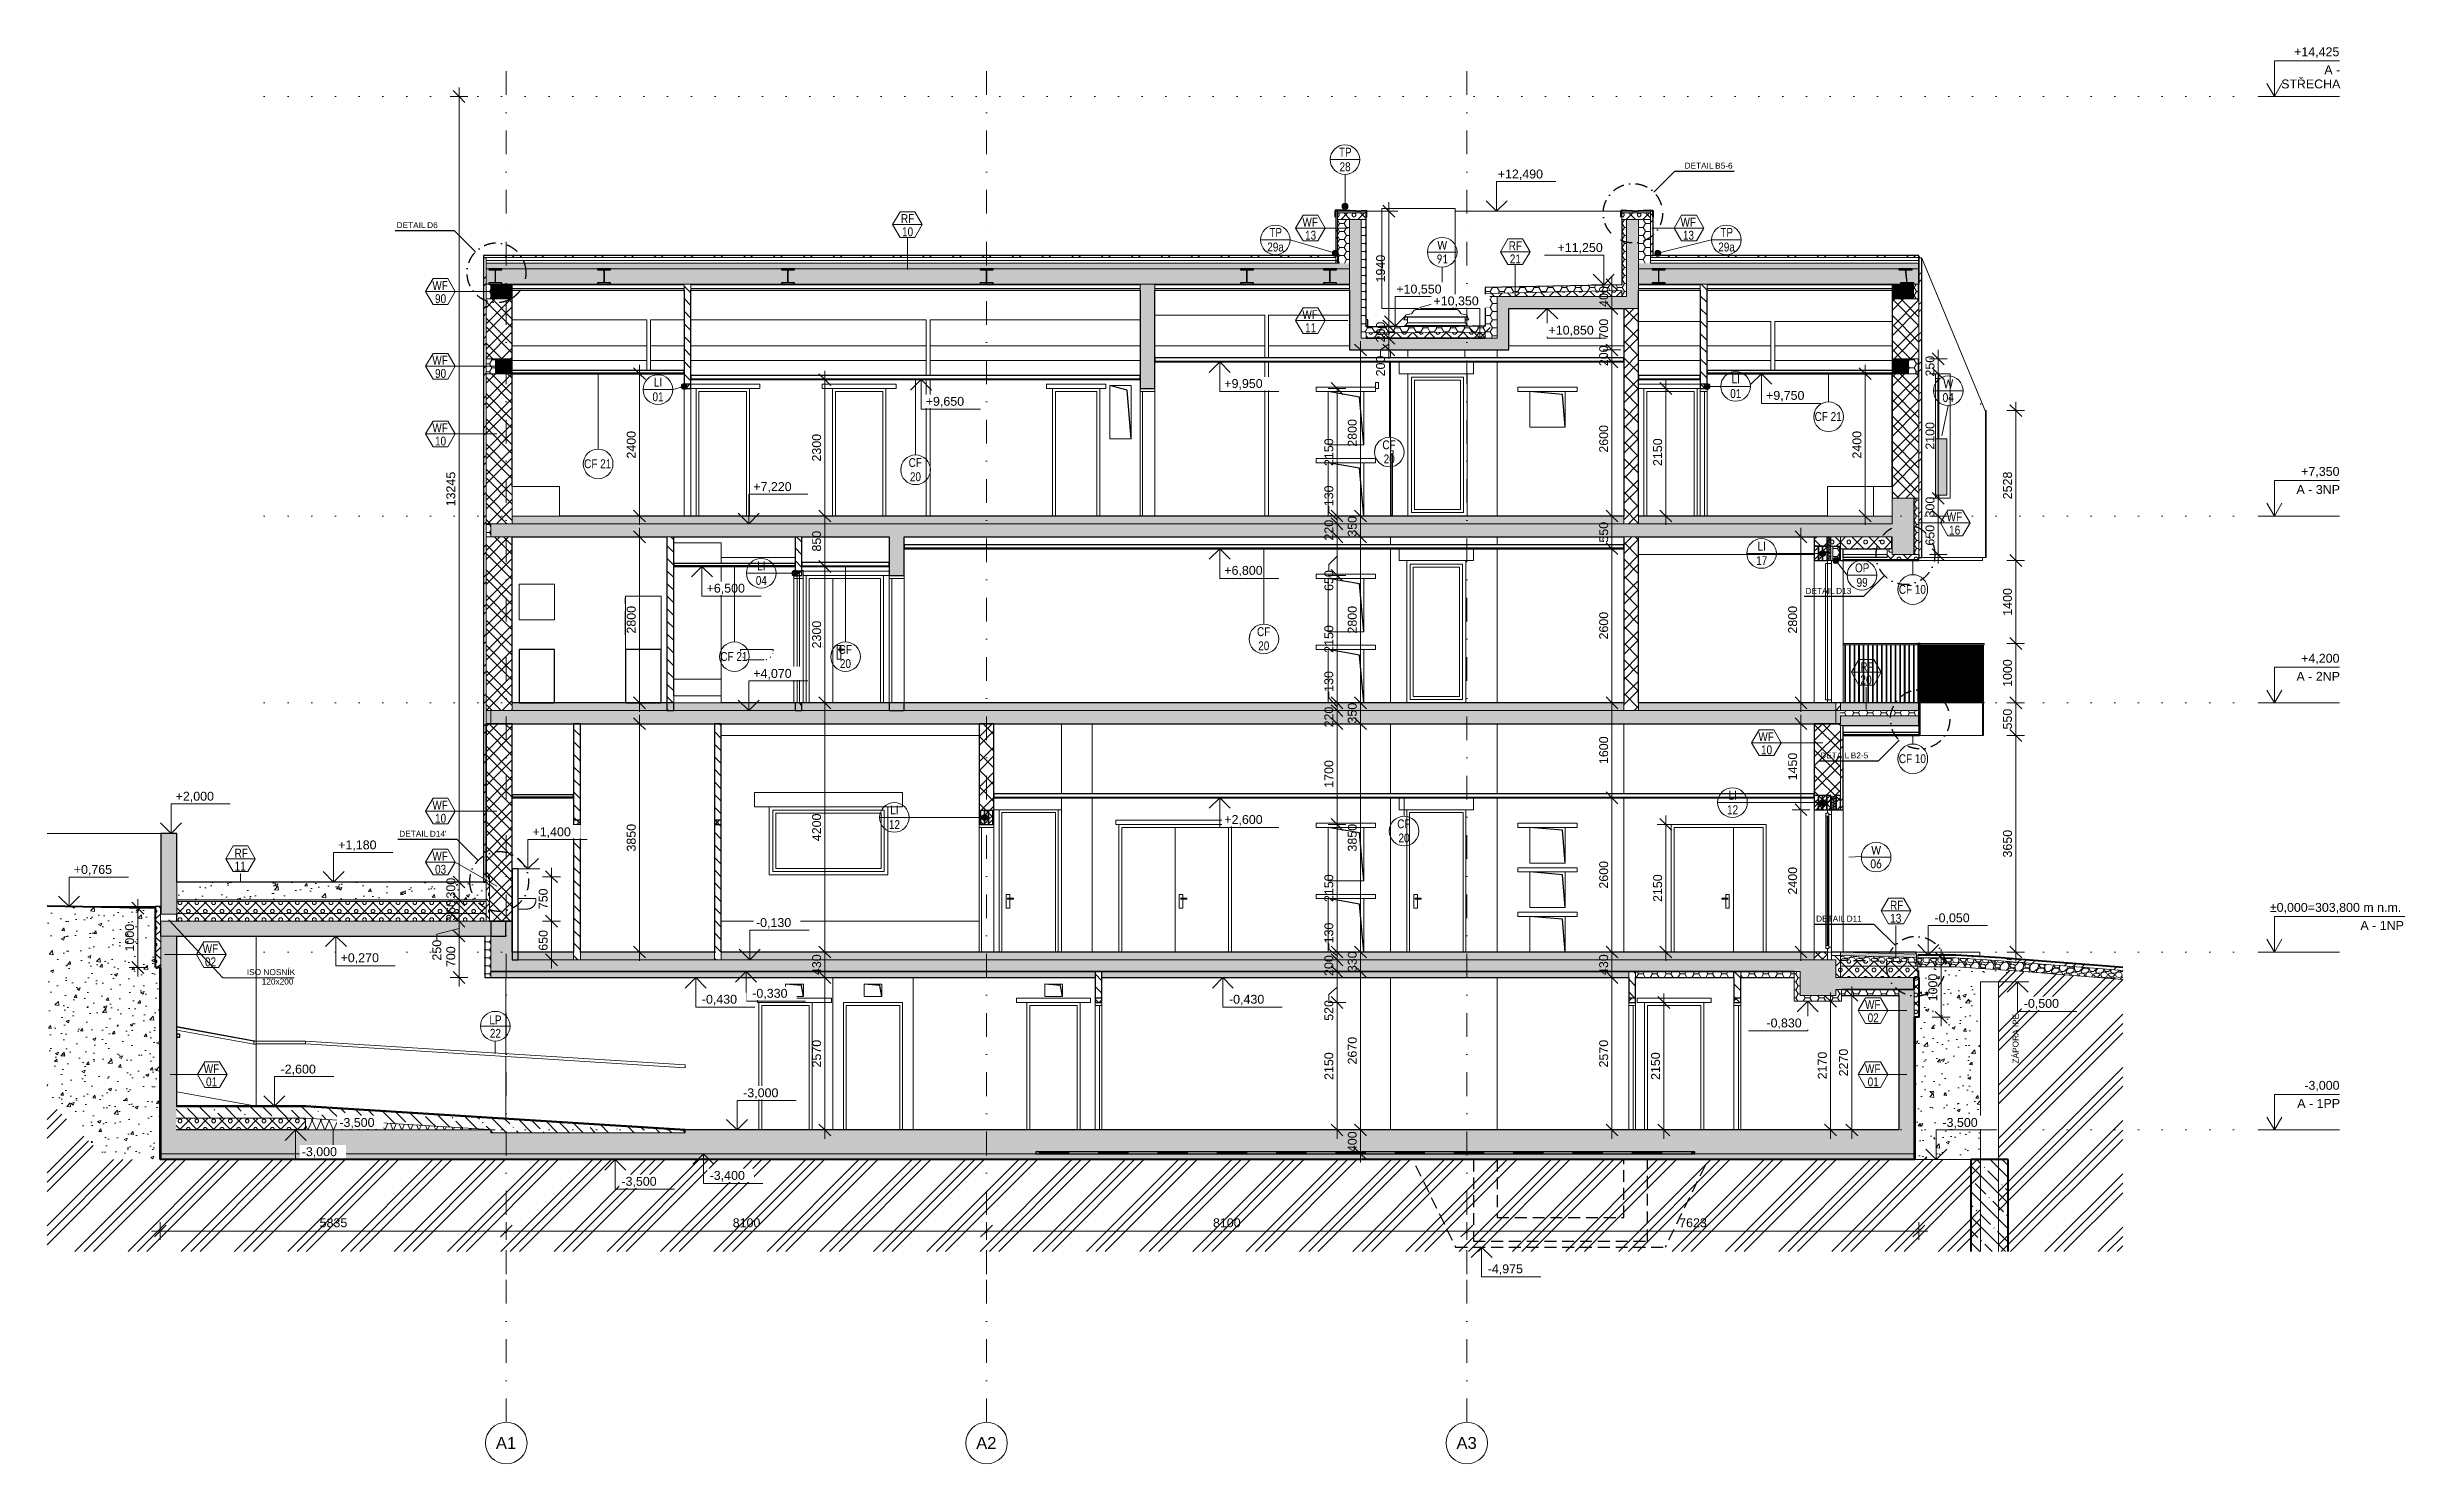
# Model space of a CAD drawing. Header units: millimetres. Extents: x -7743 to 191930, y -8645 to 72638.
# Drawn here: x -7743 to 32019, y -8628 to 15255 of the extents above; entities that cross this region are included whole.
import ezdxf

# ---------------------------------------------------------------- set-up
doc = ezdxf.new("R2010")
doc.units = ezdxf.units.MM
for name, pattern in [('HA_Dash_3mm-S1mm', [300, 200, -100]), ('HA_DashDot_10mm-S3mm', [1000, 400, -300, 0, -300]), ('HA_DashDot_4mm-S1mm', [400, 200, -100, 0, -100]), ('HA_Dot-S4mm', [400, 0, -400])]:
    doc.linetypes.add(name, pattern=pattern)
for name, color, linetype, lineweight in [('A-____-____-DIMS', 9, 'Continuous', 5), ('A-____-____-DIMS-100', 9, 'Continuous', 5), ('A-CLNG-____-IDEN', 9, 'Continuous', 9), ('A-CLNG-____-MCUT', 9, 'Continuous', 25), ('A-CLNG-____-OTLN', 9, 'Continuous', 9), ('A-CLNG-____-PATT', 9, 'Continuous', 25), ('A-DETL-____-HDLN', 9, 'HA_Dash_3mm-S1mm', 25), ('A-DETL-____-OTLN', 9, 'Continuous', 25), ('A-DETL-____-THIN', 9, 'Continuous', 9), ('A-DETL-____-WIDE', 9, 'Continuous', 40), ('A-DETL-GENF-OTLN', 9, 'Continuous', 9), ('A-DOOR-____-MCUT', 9, 'Continuous', 9), ('A-DOOR-____-OTLN', 9, 'Continuous', 9), ('A-DOOR-FRAM-MCUT', 9, 'Continuous', 9), ('A-DOOR-FRAM-OTLN', 9, 'Continuous', 9), ('A-FLOR-____-IDEN', 9, 'Continuous', 9), ('A-FLOR-____-MCUT', 9, 'Continuous', 25), ('A-FLOR-____-OTLN', 9, 'Continuous', 9), ('A-FLOR-____-OVHD', 9, 'HA_DashDot_4mm-S1mm', 25), ('A-FLOR-____-PATT', 9, 'Continuous', 25), ('A-FLOR-HRAL-IDEN', 9, 'Continuous', 9), ('A-FLOR-HRAL-MCUT', 9, 'Continuous', 25), ('A-FLOR-HRAL-OTLN', 9, 'Continuous', 9), ('A-FLOR-LEVL-OTLN', 9, 'Continuous', 9), ('A-GENM-____-IDEN', 9, 'Continuous', 9), ('A-GENM-____-MCUT', 9, 'Continuous', 9), ('A-GENM-____-OTLN', 9, 'Continuous', 9), ('A-GLAZ-____-IDEN', 9, 'Continuous', 9), ('A-GLAZ-____-MCUT', 9, 'Continuous', 5), ('A-GLAZ-____-OTLN', 9, 'Continuous', 5), ('A-GLAZ-CWMG-MCUT', 9, 'Continuous', 5), ('A-GLAZ-CWMG-OTLN', 9, 'Continuous', 5), ('A-ROOF-____-MCUT', 9, 'Continuous', 25), ('A-ROOF-____-OTLN', 9, 'Continuous', 9), ('A-ROOF-____-PATT', 9, 'Continuous', 25), ('A-WALL-____-MCUT', 9, 'Continuous', 25), ('A-WALL-____-OTLN', 9, 'Continuous', 9), ('A-WALL-____-PATT', 9, 'Continuous', 25), ('E-ELEC-FIXT-OTLN', 9, 'Continuous', 9), ('G-____-____-DIMS', 9, 'Continuous', 5), ('G-____-____-TEXT', 9, 'Continuous', 5), ('I-WALL-____-MCUT', 9, 'Continuous', 25), ('I-WALL-____-OTLN', 9, 'Continuous', 9), ('P-SANR-FIXT-OTLN', 9, 'Continuous', 9), ('Q-CASE-____-MCUT', 9, 'Continuous', 25), ('Q-CASE-____-OTLN', 9, 'Continuous', 9), ('Q-SPCQ-____-OTLN', 9, 'Continuous', 9), ('S-BEAM-____-MCUT', 9, 'Continuous', 25), ('S-BEAM-____-OTLN', 9, 'Continuous', 9), ('S-COLS-____-OTLN', 9, 'Continuous', 9), ('S-GRID-____-IDEN', 9, 'Continuous', 9), ('S-GRID-____-OTLN', 9, 'Continuous', 5)]:
    doc.layers.add(name, color=color, linetype=linetype, lineweight=lineweight)
doc.styles.add('Arial', font='arial.ttf', dxfattribs={"height": 150})
doc.styles.add('Arial Narrow', font='ARIALN.TTF', dxfattribs={"height": 150})
doc.styles.add('Arial_1', font='arial.ttf', dxfattribs={"height": 200})
doc.styles.add('Arial_2', font='arial.ttf', dxfattribs={"height": 100})
doc.styles.add('Arial_3', font='arial.ttf', dxfattribs={"width": 0.8, "height": 150})
doc.styles.add('Calibri', font='calibri.ttf', dxfattribs={"width": 0.8, "height": 150})
doc.dimstyles.new('Inner_Dimensions', dxfattribs={"dimscale": 304.8, "dimtxt": 153.03891, "dimasz": 0.656168, "dimexe": 0.492126, "dimexo": 0.0625, "dimgap": 0.065617, "dimtad": 1, "dimdec": 0, "dimzin": 0, "dimdsep": 46, "dimtxsty": 'Arial', "dimblk1": 'OBLIQUE', "dimblk2": 'OBLIQUE', "dimsah": 1, "dimcen": 0.09, "dimdle": 0.492126, "dimazin": 0, "dimtfac": 1, "dimtdec": 4, "dimtix": 1, "dimtmove": 0, "dimatfit": 3, "dimfxl": 0.492126, "dimfxlon": 1, "dimtvp": 1, "dimtolj": 1, "dimtzin": 0, "dimlwd": 9, "dimlwe": 9, "dimarcsym": 2})
doc.dimstyles.new('Inner_Dimensions_1', dxfattribs={"dimscale": 304.8, "dimtxt": 153.03891, "dimasz": 0.656168, "dimexe": 0.492126, "dimexo": 0.0625, "dimgap": 0.065617, "dimtad": 1, "dimdec": 0, "dimzin": 0, "dimdsep": 46, "dimtxsty": 'Arial', "dimblk1": 'OBLIQUE', "dimblk2": 'OBLIQUE', "dimsah": 1, "dimcen": 0.09, "dimdle": 0.492126, "dimazin": 0, "dimtfac": 1, "dimtdec": 4, "dimtix": 1, "dimtmove": 1, "dimatfit": 3, "dimfxl": 0.492126, "dimfxlon": 1, "dimtvp": 1, "dimtolj": 1, "dimtzin": 0, "dimlwd": 9, "dimlwe": 9, "dimarcsym": 2})
doc.dimstyles.new('Inner_Dimensions_2', dxfattribs={"dimscale": 304.8, "dimtxt": 153.03891, "dimasz": 0.656168, "dimexe": 0.492126, "dimexo": 0.0625, "dimgap": 0.065617, "dimtad": 1, "dimdec": 0, "dimzin": 0, "dimdsep": 46, "dimtxsty": 'Arial', "dimblk1": 'OBLIQUE', "dimblk2": 'OBLIQUE', "dimsah": 1, "dimcen": 0.09, "dimdle": 0.492126, "dimazin": 0, "dimtfac": 1, "dimtdec": 4, "dimtix": 1, "dimtmove": 2, "dimatfit": 3, "dimfxl": 0.492126, "dimfxlon": 1, "dimtvp": 1, "dimtolj": 1, "dimtzin": 0, "dimlwd": 9, "dimlwe": 9, "dimarcsym": 2})
pattern_1 = [(45, (695.23, 1865.4), (-212.132, 212.132), []), (45, (845.23, 1865.4), (-212.132, 212.132), []), (315, (695.23, 1865.4), (212.132, 212.132), []), (315, (845.23, 1865.4), (212.132, 212.132), [])]
pattern_2 = [(45, (695.23, 1865.4), (-212.132, 212.132), []), (45, (845.23, 1865.4), (-212.132, 212.132), []), (315, (695.23, 1865.4), (141.4214, 141.4214), [])]
pattern_3 = [(135, (695.23, 1865.4), (-106.066, -106.066), [])]
pattern_4 = [(0, (695.234, 1865.4), (117.188, 67.658), [78.125, -156.25]), (120, (695.234, 1865.4), (-117.18755, 67.65879), [78.125, -156.25]), (60, (695.234, 1865.4), (0.00045, 135.31679), [0, -156.25, 78.125, 0])]
pattern_5 = [(45, (695.23, 1865.4), (-251.447, 251.447), []), (45, (695.23, 2246.4), (-251.447, 251.447), [])]
pattern_6 = [(45, (765.94, 1865.4), (-141.4214, 141.4214), []), (0, (991.29, 1931.64), (141.421, 141.421), [25, -257.843]), (45, (1016.29, 1931.64), (-141.4214, 141.4214), [25, -175]), (90, (1033.96, 1949.32), (-141.421, 141.421), [25, -257.843]), (135, (1033.96, 1974.32), (-141.4214, -141.4214), [25, -175]), (0, (991.29, 1992), (141.421, 141.421), [25, -257.843]), (45, (973.6, 1974.32), (-141.4214, 141.4214), [25, -175]), (90, (973.61, 1949.32), (-141.421, 141.421), [25, -257.843]), (135, (991.29, 1931.64), (-141.4214, -141.4214), [25, -175]), (135, (958.79, 1865.4), (-141.4214, -141.4214), [])]
pattern_7 = [(45, (695.23, 1865.4), (-70.71068, 70.71068), [])]
pattern_8 = [(45, (695.23, 1865.4), (-176.7767, 176.7767), []), (45, (765.94, 1865.4), (-176.7767, 176.7767), []), (45, (907.37, 1865.4), (-106.066, 247.4874), [100, -50, 3.353, -46.647])]
pattern_9 = [(50, (695.23, 1865.4), (537.945, -47.064), [56.25, -618.75]), (355, (695.23, 1865.4), (-104.064, 564.144), [45, -495]), (100.451, (740.06, 1861.5), (433.886, 517.077), [47.805, -525.857]), (46.184, (695.23, 2015.4), (800.43, -124.142), [84.375, -928.125]), (96.636, (761.9, 2005.06), (700.992, 730.593), [71.708, -788.785]), (351.184, (695.2, 2015.4), (701, 730.586), [67.5, -742.5]), (21, (770.23, 1977.9), (447.68, -301.964), [56.25, -618.75]), (326, (770.23, 1977.9), (182.487, 543.863), [45, -495]), (71.451, (807.54, 1952.74), (630.169, 241.893), [47.805, -525.857]), (37.5, (695.23, 1865.4), (9.1199, 249.6704), [3.353, -485.647, 3.353, -499.147, -496.875]), (37.5, (695.23, 1865.4), (9.1199, 249.6704), [-991.5, 3.353, -493.522]), (7.5, (695.23, 1865.4), (197.3022, 295.8088), [3.353, -283.147, 3.353, -474.397, -189.375]), (7.5, (695.23, 1865.4), (197.3022, 295.8088), [-764.25, 3.353, -186.022]), (327.5, (527.98, 1865.4), (400.3668, -16.9162), [3.353, -184.147, 3.353, -581.647, -776.25]), (327.5, (527.98, 1865.4), (400.3668, -16.9162), [-772.5, 3.353, -772.897]), (317.5, (453, 1865.4), (437.3896, 75.0787), [3.353, -240.397, 3.353, -385.147, -551.25]), (317.5, (453, 1865.4), (437.3896, 75.0787), [-632.25, 3.353, -547.897])]
pattern_10 = [(315, (695.23, 1865.4), (215.526, 215.526), []), (315, (695.23, 2068.6), (215.526, 215.526), [127, -76.2, 12.7, -76.2, -127]), (315, (695.23, 2068.6), (215.526, 215.526), [-292.1, 127, 0])]
pattern_11 = [(0, (695.234, 1865.4), (117.188, 67.658), [78.125, -156.25]), (120, (695.234, 1865.4), (-117.18705, 67.65792), [78.125, -156.25]), (60, (695.234, 1865.4), (0.00045, 135.31679), [0, -156.25, 78.125, 0])]

msp = doc.modelspace()

# ---------------------------------------------------------------- texts
at = {"layer": 'A-CLNG-____-IDEN', "lineweight": 5, "char_height": 150, "attachment_point": 1, "style": 'Arial_3'}
for s, insert, width in [('CF', (14775.9, 8626.3), 275.78), ('20', (14797.1, 8388.2), 230.886), ('CF 21', (1314, 8307.3), 564.388), ('CF', (6785.9, 8326.3), 275.78), ('20', (6807.1, 8088.2), 230.886), ('CF 10', (23485.3, 6189.3), 564.388), ('CF', (5605.7, 5176.3), 275.78), ('CF', (12660.7, 5476.3), 275.78), ('20', (12681.8, 5238.2), 230.886), ('20', (5626.8, 4938.2), 230.886), ('CF 10', (23485.3, 3334.6), 564.388), ('CF', (15025.7, 2236.6), 275.78), ('20', (15046.8, 1998.4), 230.886)]:
    msp.add_mtext(s, dxfattribs=dict(at, insert=insert, width=width))
at = {"layer": 'A-FLOR-____-IDEN', "lineweight": 5, "char_height": 150, "width": 240.506, "attachment_point": 1, "style": 'Arial Narrow'}
for s, insert in [('20', (22836.8, 4664.7)), ('11', (-4581.6, 1522.1)), ('13', (23336.8, 643.6))]:
    msp.add_mtext(s, dxfattribs=dict(at, insert=insert))
at = {"layer": 'A-FLOR-HRAL-IDEN', "lineweight": 5, "char_height": 150, "attachment_point": 1, "style": 'Arial_3'}
for s, insert, width in [('LP', (24436.5, 4880.2), 250.126), ('30', (24444.5, 4654.8), 230.886), ('LP', (-284.6, -1069.8), 250.126), ('22', (-276.6, -1295.2), 230.886)]:
    msp.add_mtext(s, dxfattribs=dict(at, insert=insert, width=width))
at = {"layer": 'A-FLOR-LEVL-OTLN', "lineweight": 5, "char_height": 150, "attachment_point": 1, "style": 'Arial'}
for s, insert, width in [('+14,425', (30151.3, 15252.7), 945.991), ('ST', (29933.3, 14709.9), 320.675), ('ŘECHA', (30197.9, 14709.9), 889.873), ('A -', (30660.9, 14948.1), 328.692), ('+7,350', (30270.3, 8177.7), 801.687), ('A - 3NP', (30191.3, 7873.1), 897.89), ('+4,200', (30270.3, 5027.7), 801.687), ('A - 2NP', (30191.3, 4723.1), 897.89), ('±0,000=303,800 m n.m.', (29741.5, 827.7), 2749.788), ('A - 1NP', (31269.5, 523.1), 897.89), ('-3,000', (30323.3, -2172.3), 737.552), ('A - 1PP', (30204.3, -2476.9), 881.856)]:
    msp.add_mtext(s, dxfattribs=dict(at, insert=insert, width=width))
at = {"layer": 'A-GENM-____-IDEN', "lineweight": 5, "char_height": 150, "attachment_point": 1, "style": 'Arial_3'}
for s, insert, width in [('TP', (14042.9, 13559.3), 256.54), ('28', (14053.3, 13313.8), 230.886), ('29a', (12834, 11961), 339.915), ('TP', (12868.4, 12206.5), 256.54), ('29a', (20440, 11961), 339.915), ('TP', (20474.4, 12206.5), 256.54), ('LI', (2490.6, 9681.9), 173.164), ('LI', (20665.8, 9735.8), 173.164), ('01', (2466.6, 9436.4), 230.886), ('01', (20641.8, 9490.3), 230.886), ('LI', (21102.7, 6919.3), 173.164), ('17', (21078.7, 6673.8), 230.886), ('OP', (22746.1, 6552.7), 295.021), ('99', (22772.5, 6307.2), 230.886), ('LI', (6477.4, 2469.3), 173.164), ('12', (20588.4, 2473.8), 230.886), ('LI', (20612.4, 2719.3), 173.164), ('12', (6453.4, 2223.8), 230.886)]:
    msp.add_mtext(s, dxfattribs=dict(at, insert=insert, width=width))
at = {"layer": 'A-GLAZ-____-IDEN', "lineweight": 5, "char_height": 150, "attachment_point": 1, "style": 'Calibri'}
for s, insert, width in [('W', (15701.8, 11988.8), 211.645), ('91', (15688.6, 11760.2), 243.713), ('W', (24235.7, 9652.4), 211.645), ('04', (24222.5, 9423.8), 243.713), ('W', (23019.5, 1790.5), 211.645), ('06', (23006.3, 1561.9), 243.713)]:
    msp.add_mtext(s, dxfattribs=dict(at, insert=insert, width=width))
at = {"layer": 'G-____-____-TEXT', "color": 7, "lineweight": 9, "attachment_point": 1}
for s, insert, char_height, width, style in [('DETAIL ', (19870.7, 13308.4), 100, 625.316, 'Arial_2'), ('B5-6', (20386.7, 13308.4), 100, 360.759, 'Arial_2'), ('RF', (6656.6, 12439.8), 150, 275.781, 'Arial_3'), ('WF', (13426.7, 12381.2), 150, 333.502, 'Arial_3'), ('WF', (19804, 12381.2), 150, 333.502, 'Arial_3'), ('DETAIL ', (-1850.3, 12304), 100, 625.316, 'Arial_2'), ('D6', (-1334.3, 12304), 100, 216.456, 'Arial_2'), ('10', (6675.2, 12217.9), 150, 230.886, 'Arial_3'), ('13', (13471.8, 12159.3), 150, 230.886, 'Arial_3'), ('RF', (16906, 11982.4), 150, 275.781, 'Arial_3'), ('13', (19843.5, 12159.3), 150, 230.886, 'Arial_3'), ('21', (16924.7, 11760.5), 150, 230.886, 'Arial_3'), ('WF', (-1246, 11311.8), 150, 333.502, 'Arial_3'), ('90', (-1200.9, 11089.8), 150, 230.886, 'Arial_3'), ('WF', (13426.7, 10821.2), 150, 333.502, 'Arial_3'), ('1', (13471.8, 10599.3), 150, 115.443, 'Arial_3'), ('1', (13567, 10599.3), 150, 115.443, 'Arial_3'), ('WF', (-1246, 10051.8), 150, 333.502, 'Arial_3'), ('90', (-1200.9, 9829.8), 150, 230.886, 'Arial_3'), ('WF', (-1246, 8911.8), 150, 333.502, 'Arial_3'), ('10', (-1200.9, 8689.8), 150, 230.886, 'Arial_3'), ('WF', (24292.5, 7410.5), 150, 333.502, 'Arial_3'), ('1', (24332, 7188.5), 150, 115.443, 'Arial_3'), ('6', (24427.3, 7188.5), 150, 115.443, 'Arial_3'), ('DETAIL ', (21911.9, 6138.9), 100, 625.316, 'Arial_2'), ('D13', (22427.8, 6138.9), 100, 312.658, 'Arial_2'), ('WF', (21116.7, 3705.4), 150, 333.502, 'Arial_3'), ('10', (21161.8, 3483.5), 150, 230.886, 'Arial_3'), ('DETAIL ', (22158.6, 3363.9), 100, 625.316, 'Arial_2'), ('B2-5', (22674.5, 3363.9), 100, 360.759, 'Arial_2'), ('WF', (-1246, 2551.8), 150, 333.502, 'Arial_3'), ('DETAIL ', (-1805.2, 2043.5), 100, 625.316, 'Arial_2'), ("D14'", (-1289.3, 2043.5), 100, 344.726, 'Arial_2'), ('10', (-1200.9, 2329.8), 150, 230.886, 'Arial_3'), ('WF', (-1246, 1691.8), 150, 333.502, 'Arial_3'), ('03', (-1200.9, 1469.8), 150, 230.886, 'Arial_3'), ('DETAIL ', (22089.8, 613.1), 100, 625.316, 'Arial_2'), ('D11', (22605.8, 613.1), 100, 312.658, 'Arial_2'), ('WF', (-5119.5, 132.2), 150, 333.502, 'Arial_3'), ('02', (-5079.9, -89.7), 150, 230.886, 'Arial_3'), ('I', (-4375.6, -288.9), 100, 48.101, 'Arial_2'), ('SO NOSNÍK ', (-4335.9, -288.9), 100, 913.924, 'Arial_2'), ('120x200', (-4124.2, -447.7), 100, 657.384, 'Arial_2'), ('WF', (22914.5, -811.3), 150, 333.502, 'Arial_3'), ('02', (22959.7, -1033.3), 150, 230.886, 'Arial_3'), ('WF', (-5102.5, -1891.3), 150, 333.502, 'Arial_3'), ('WF', (22914.5, -1891.3), 150, 333.502, 'Arial_3'), ('0', (-5063, -2113.3), 150, 115.443, 'Arial_3'), ('1', (-4967.7, -2113.3), 150, 115.443, 'Arial_3'), ('0', (22959.7, -2113.3), 150, 115.443, 'Arial_3'), ('1', (23054.9, -2113.3), 150, 115.443, 'Arial_3')]:
    msp.add_mtext(s, dxfattribs=dict(at, insert=insert, char_height=char_height, width=width, style=style))
at = {"layer": 'G-____-____-TEXT', "color": 7, "lineweight": 9, "insert": (25403.6, -1879.2), "char_height": 100, "width": 994.093, "attachment_point": 1, "rotation": 90, "style": 'Arial_2'}
msp.add_mtext('ZÁPORA IPE', dxfattribs=at)
at = {"layer": 'S-GRID-____-IDEN', "lineweight": 5, "char_height": 200, "width": 424.894, "attachment_point": 1, "style": 'Arial_1'}
for s, insert in [('A1', (-174.7, -8176.6)), ('A2', (7925.3, -8176.6)), ('A3', (16025.3, -8176.6))]:
    msp.add_mtext(s, dxfattribs=dict(at, insert=insert))

# ---------------------------------------------------------------- blocks, each defined once
blk = doc.blocks.new('HA_DR_Single_Swing_Solid - In_OJ_900x2100_Vstupni-2215765-ŘEZ A-A OBJEKT A')
at = {"layer": 'A-DOOR-____-MCUT', "color": 250}
for p, q in [((7975, 2100), (7975, 0)), ((8015, 2100), (7975, 2100)), ((8015, 0), (8015, 2100)), ((7975, 0), (8015, 0))]:
    blk.add_line(p, q, dxfattribs=at)
at = {"layer": 'A-DOOR-FRAM-MCUT', "color": 250}
for p, q in [((7975, 2150), (7975, 2100)), ((8225, 2150), (7975, 2150)), ((7975, 2100), (8225, 2100)), ((8225, 2100), (8225, 2150))]:
    blk.add_line(p, q, dxfattribs=at)
at = {"layer": 'A-DOOR-FRAM-OTLN', "color": 250}
blk.add_line((8225, 0), (8225, 2100), dxfattribs=at)
blk = doc.blocks.new('HA_DR_Single_Swing_Solid_ButtFrame - In_FAS_900x2350_Unik-2108754-ŘEZ A-A OBJEKT A')
at = {"layer": 'A-DOOR-____-OTLN', "color": 250}
for p, q in [((8430, 970), (8430, 740)), ((8490, 970), (8430, 970)), ((8555, 907), (8460, 907)), ((8460, 892), (8555, 892)), ((8490, 907), (8490, 970)), ((8490, 740), (8490, 893)), ((8555, 907), (8555, 900)), ((8555, 900), (8555, 892)), ((8430, 740), (8490, 740))]:
    blk.add_line(p, q, dxfattribs=at)
for points, knots in [([(8452, 900), (8452, 901), (8453, 902), (8453, 903), (8453, 904), (8454, 904), (8454, 905), (8455, 905), (8455, 906), (8456, 906), (8457, 907), (8457, 907), (8458, 907), (8458, 907), (8459, 907), (8459, 907), (8460, 907), (8460, 907), (8460, 907)], [0, 0, 0, 0, 0.0833333, 0.125, 0.1666667, 0.2083333, 0.2291667, 0.25, 0.2916667, 0.3333333, 0.3541667, 0.375, 0.3958333, 0.4166667, 0.4375, 0.4583333, 0.4791667, 0.5, 0.5, 0.5, 0.5]), ([(8460, 892), (8460, 892), (8460, 893), (8459, 893), (8459, 893), (8458, 893), (8458, 893), (8457, 893), (8457, 893), (8456, 894), (8456, 894), (8455, 894), (8455, 895), (8454, 895), (8454, 896), (8453, 896), (8453, 897), (8453, 898), (8452, 899), (8452, 900)], [0.5, 0.5, 0.5, 0.5, 0.5208333, 0.5416667, 0.5625, 0.5833333, 0.6041667, 0.625, 0.6458333, 0.6666667, 0.6875, 0.7083333, 0.75, 0.7708333, 0.7916667, 0.8333333, 0.875, 0.9166667, 1, 1, 1, 1])]:
    blk.add_open_spline(points, degree=3, knots=knots, dxfattribs=at)
at = {"layer": 'A-DOOR-FRAM-OTLN', "color": 250}
for p, q in [((8360, 0), (8360, 2350)), ((8360, 2350), (9260, 2350)), ((9260, 0), (9260, 2350))]:
    blk.add_line(p, q, dxfattribs=at)
blk = doc.blocks.new('Railing - 25mm-1380961-ŘEZ A-A OBJEKT A')
at = {"layer": 'A-FLOR-HRAL-OTLN', "color": 250}
for p, q in [((14923, 7350), (14923, 7366)), ((14948, 7366), (14948, 7350))]:
    blk.add_line(p, q, dxfattribs=at)
blk = doc.blocks.new('Railing - 25mm-2185009-ŘEZ A-A OBJEKT A')
at = {"layer": 'A-FLOR-HRAL-OTLN', "color": 250}
for p, q in [((14923, 8400), (14923, 7366)), ((14948, 7366), (14948, 8400)), ((14948, 7366), (14923, 7366))]:
    blk.add_line(p, q, dxfattribs=at)
blk = doc.blocks.new('Railing - Railing-1382125-ŘEZ A-A OBJEKT A')
for name in ['Railing - 25mm-2185009-ŘEZ A-A OBJEKT A', 'Railing - 25mm-1380961-ŘEZ A-A OBJEKT A']:
    blk.add_blockref(name, (0, 0))
blk = doc.blocks.new('Top Rail Type - Top Rail_Internal_-1382153-ŘEZ A-A OBJEKT A')
at = {"layer": 'A-FLOR-HRAL-OTLN', "color": 250}
for p, q in [((14960, 8450), (14910, 8450)), ((14960, 8400), (14910, 8400)), ((14960, 8400), (14960, 8450))]:
    blk.add_line(p, q, dxfattribs=at)
blk = doc.blocks.new('HA_DR_Single_Swing_Solid - In_BJ_900x2100_Vstupni-2215769-ŘEZ A-A OBJEKT A')
at = {"layer": 'A-DOOR-____-MCUT', "color": 250}
for p, q in [((6460, 6300), (6460, 4200)), ((6500, 6300), (6460, 6300)), ((6500, 4200), (6500, 6300)), ((6460, 4200), (6500, 4200))]:
    blk.add_line(p, q, dxfattribs=at)
at = {"layer": 'A-DOOR-FRAM-MCUT', "color": 250}
for p, q in [((6460, 6350), (6460, 6300)), ((6710, 6350), (6460, 6350)), ((6460, 6300), (6710, 6300)), ((6710, 6300), (6710, 6350))]:
    blk.add_line(p, q, dxfattribs=at)
at = {"layer": 'A-DOOR-FRAM-OTLN', "color": 250}
blk.add_line((6710, 6300), (6710, 4200), dxfattribs=at)
blk = doc.blocks.new('HA_DR_Double_Swing_Solid - In_BJ_1200x2100_800-2099677-ŘEZ A-A OBJEKT A')
at = {"layer": 'A-DOOR-____-OTLN', "color": 250}
for p, q in [((5510, 6300), (5510, 4200)), ((5510, 4200), (5510, 6300)), ((5580, 5170), (5580, 4940)), ((5640, 5170), (5580, 5170)), ((5640, 5107), (5640, 5170)), ((5580, 4940), (5640, 4940)), ((5705, 5107), (5610, 5107)), ((5610, 5092), (5705, 5092)), ((5640, 4940), (5640, 5093)), ((5705, 5107), (5705, 5100)), ((5705, 5100), (5705, 5092))]:
    blk.add_line(p, q, dxfattribs=at)
for points, knots in [([(5602, 5100), (5602, 5101), (5603, 5102), (5603, 5103), (5603, 5104), (5604, 5104), (5604, 5105), (5605, 5105), (5605, 5106), (5606, 5106), (5607, 5107), (5607, 5107), (5608, 5107), (5608, 5107), (5609, 5107), (5609, 5107), (5610, 5107), (5610, 5107), (5610, 5107)], [0, 0, 0, 0, 0.0833333, 0.125, 0.1666667, 0.2083333, 0.2291667, 0.25, 0.2916667, 0.3333333, 0.3541667, 0.375, 0.3958333, 0.4166667, 0.4375, 0.4583333, 0.4791667, 0.5, 0.5, 0.5, 0.5]), ([(5610, 5092), (5610, 5092), (5610, 5093), (5609, 5093), (5609, 5093), (5608, 5093), (5608, 5093), (5607, 5093), (5607, 5093), (5606, 5094), (5606, 5094), (5605, 5094), (5605, 5095), (5604, 5095), (5604, 5096), (5603, 5096), (5603, 5097), (5603, 5098), (5602, 5099), (5602, 5100)], [0.5, 0.5, 0.5, 0.5, 0.5208333, 0.5416667, 0.5625, 0.5833333, 0.6041667, 0.625, 0.6458333, 0.6666667, 0.6875, 0.7083333, 0.75, 0.7708333, 0.7916667, 0.8333333, 0.875, 0.9166667, 1, 1, 1, 1])]:
    blk.add_open_spline(points, degree=3, knots=knots, dxfattribs=at)
at = {"layer": 'A-DOOR-FRAM-OTLN', "color": 250}
for p, q in [((5060, 6350), (5060, 4200)), ((6360, 6350), (5060, 6350)), ((5110, 4200), (5110, 6300)), ((5110, 6300), (6310, 6300)), ((6310, 4200), (6310, 6300)), ((6360, 6350), (6360, 4200))]:
    blk.add_line(p, q, dxfattribs=at)
blk = doc.blocks.new('HA_DR_Single_SlidingToPocket_Solid - In_BJ_700x2100-2195890-ŘEZ A-A OBJEKT A')
at = {"layer": 'A-DOOR-____-MCUT', "color": 250}
for p, q in [((4907, 6300), (4907, 4200)), ((4947, 6300), (4907, 6300)), ((4947, 4200), (4947, 6300)), ((4907, 4200), (4947, 4200))]:
    blk.add_line(p, q, dxfattribs=at)
at = {"layer": 'A-DOOR-FRAM-MCUT', "color": 250}
for p, q in [((4870, 6430), (4850, 6430)), ((4850, 6430), (4850, 6300)), ((4870, 6410), (4870, 6430)), ((4985, 6410), (4870, 6410)), ((4907, 6300), (4907, 6380)), ((4907, 6380), (4947, 6380)), ((4947, 6380), (4947, 6300)), ((5005, 6430), (4985, 6430)), ((4985, 6430), (4985, 6410)), ((5005, 6300), (5005, 6430)), ((4850, 6300), (4907, 6300)), ((4947, 6300), (5005, 6300))]:
    blk.add_line(p, q, dxfattribs=at)
at = {"layer": 'A-DOOR-FRAM-OTLN', "color": 250}
for p, q in [((4850, 6300), (4850, 4200)), ((5005, 4200), (5005, 6300))]:
    blk.add_line(p, q, dxfattribs=at)
blk = doc.blocks.new('HA_DR_Single_Swing_Solid - In_BJ_700x2100-2215785-ŘEZ A-A OBJEKT A')
at = {"layer": 'A-DOOR-FRAM-OTLN', "color": 250}
for p, q in [((9210, 7350), (9210, 9500)), ((10010, 9500), (9210, 9500)), ((9260, 9450), (9260, 7350)), ((9260, 9450), (9960, 9450)), ((9960, 9450), (9960, 7350)), ((10010, 7350), (10010, 9500))]:
    blk.add_line(p, q, dxfattribs=at)
blk = doc.blocks.new('HA_DR_Single_Swing_Solid - In_BJ_800x2100-2215795-ŘEZ A-A OBJEKT A')
at = {"layer": 'A-DOOR-FRAM-OTLN', "color": 250}
for p, q in [((5500, 7350), (5500, 9500)), ((6400, 9500), (5500, 9500)), ((5550, 9450), (5550, 7350)), ((5550, 9450), (6350, 9450)), ((6350, 9450), (6350, 7350)), ((6400, 7350), (6400, 9500))]:
    blk.add_line(p, q, dxfattribs=at)
blk = doc.blocks.new('HA_DR_Single_Swing_Solid - In_BJ_800x2100-2215793-ŘEZ A-A OBJEKT A')
at = {"layer": 'A-DOOR-FRAM-OTLN', "color": 250}
for p, q in [((3200, 9500), (3200, 7350)), ((4100, 9500), (3200, 9500)), ((3250, 7350), (3250, 9450)), ((3250, 9450), (4050, 9450)), ((4050, 7350), (4050, 9450)), ((4100, 9500), (4100, 7350))]:
    blk.add_line(p, q, dxfattribs=at)
blk = doc.blocks.new('HA_DR_Single_Swing_Solid - In_BJ_700x2100-V1-ŘEZ A-A OBJEKT A')
at = {"layer": 'A-DOOR-____-MCUT', "color": 250}
for p, q in [((20250, 9450), (20210, 9450)), ((20210, 9450), (20210, 7350)), ((20250, 7350), (20250, 9450)), ((20210, 7350), (20250, 7350))]:
    blk.add_line(p, q, dxfattribs=at)
at = {"layer": 'A-DOOR-FRAM-MCUT', "color": 250}
for p, q in [((20250, 9500), (20135, 9500)), ((20135, 9500), (20135, 9450)), ((20135, 9450), (20250, 9450)), ((20250, 9450), (20250, 9500))]:
    blk.add_line(p, q, dxfattribs=at)
at = {"layer": 'A-DOOR-FRAM-OTLN', "color": 250}
blk.add_line((20135, 9450), (20135, 7350), dxfattribs=at)
blk = doc.blocks.new('HA_WD_SinglePanel - 2000x1150-2168136-ŘEZ A-A OBJEKT A')
at = {"layer": 'A-GLAZ-____-OTLN', "color": 50}
for p, q in [((4495, 2390), (6375, 2390)), ((4495, 1360), (4495, 2390)), ((6375, 2390), (6375, 1360)), ((4545, 2340), (4545, 1410)), ((6325, 2340), (4545, 2340)), ((6325, 1410), (6325, 2340)), ((6375, 1360), (4495, 1360)), ((4545, 1410), (6325, 1410))]:
    blk.add_line(p, q, dxfattribs=at)
blk = doc.blocks.new('HA_WD_SinglePanel - 875x2400-2168138-ŘEZ A-A OBJEKT A')
at = {"layer": 'A-GLAZ-____-MCUT', "color": 50}
for p, q in [((22280, 2400), (22280, 2340)), ((22350, 2400), (22280, 2400)), ((22350, 2320), (22350, 2400)), ((22305, 2340), (22255, 2340)), ((22255, 2340), (22255, 2290)), ((22255, 2290), (22305, 2290)), ((22285, 2290), (22275, 2290)), ((22275, 2290), (22275, 110)), ((22280, 2340), (22305, 2340)), ((22285, 110), (22285, 2290)), ((22305, 2290), (22305, 2340)), ((22305, 2340), (22305, 2320)), ((22305, 2320), (22350, 2320)), ((22305, 110), (22255, 110)), ((22255, 110), (22255, 60)), ((22255, 60), (22305, 60)), ((22275, 110), (22285, 110)), ((22280, 60), (22280, 0)), ((22305, 60), (22280, 60)), ((22305, 60), (22305, 110)), ((22350, 80), (22305, 80)), ((22305, 80), (22305, 60)), ((22350, 0), (22350, 80))]:
    blk.add_line(p, q, dxfattribs=at)
at = {"layer": 'A-GLAZ-____-OTLN', "color": 50}
for p, q in [((22255, 2290), (22255, 110)), ((22305, 110), (22305, 2290)), ((22350, 2320), (22350, 80))]:
    blk.add_line(p, q, dxfattribs=at)
blk = doc.blocks.new('HA_WD_SinglePanel - 1000x2400-2168134-ŘEZ A-A OBJEKT A')
at = {"layer": 'A-GLAZ-____-OTLN', "color": 50}
for p, q in [((15245, 6540), (16125, 6540)), ((15245, 4260), (15245, 6540)), ((15295, 6490), (15295, 4310)), ((16075, 6490), (15295, 6490)), ((16075, 4310), (16075, 6490)), ((16125, 6540), (16125, 4260)), ((16125, 4260), (15245, 4260)), ((15295, 4310), (16075, 4310))]:
    blk.add_line(p, q, dxfattribs=at)
blk = doc.blocks.new('HA_WD_SinglePanel - 1000x2100-2168132-ŘEZ A-A OBJEKT A')
at = {"layer": 'A-GLAZ-____-OTLN', "color": 50}
for p, q in [((24102, 9670), (24140, 9670)), ((24140, 9670), (24140, 8650)), ((24160, 8650), (24160, 9750)), ((24160, 7650), (24160, 7700))]:
    blk.add_line(p, q, dxfattribs=at)
blk = doc.blocks.new('ABMV_WashBasin_Generic - 450x300-1481137-ŘEZ A-A OBJEKT A')
at = {"layer": 'P-SANR-FIXT-OTLN', "color": 250}
for p, q in [((200, 900), (350, 900)), ((500, 900), (350, 900)), ((500, 875), (500, 900)), ((200, 725), (300, 725)), ((300, 725), (350, 725))]:
    blk.add_line(p, q, dxfattribs=at)
at = {"layer": 'P-SANR-FIXT-OTLN', "color": 250, "flags": 128}
blk.add_lwpolyline([(500, 875), (500, 869), (500, 863), (499, 857), (498, 851), (497, 845), (496, 839), (494, 834), (492, 828), (490, 822), (488, 817), (486, 811), (483, 806), (480, 800), (477, 795), (474, 790), (470, 785), (467, 781), (463, 776), (459, 772), (455, 767), (450, 763), (446, 759), (441, 756), (436, 752), (431, 749), (426, 746), (421, 743), (415, 740), (410, 737), (404, 735), (399, 733), (393, 731), (387, 730), (381, 728), (375, 727), (370, 726), (364, 726), (358, 725), (352, 725), (350, 725)], dxfattribs=at)
blk = doc.blocks.new('ABMV_WashBasin_Generic - 550x460-2226439-ŘEZ A-A OBJEKT A')
at = {"layer": 'P-SANR-FIXT-OTLN', "color": 250}
for p, q in [((3950, 5100), (3950, 5075)), ((4100, 5100), (3950, 5100)), ((4350, 5100), (4100, 5100)), ((4100, 4925), (4350, 4925)), ((4500, 5100), (4350, 5100)), ((4500, 5075), (4500, 5100))]:
    blk.add_line(p, q, dxfattribs=at)
for centre, start, end in [((4100, 5075), 193.3248, 196.6752), ((4100, 5075), 223.3248, 226.6752), ((4100, 5075), 253.3105, 256.7041), ((4350, 5075), 283.2959, 286.6895), ((4350, 5075), 313.3248, 316.6752), ((4350, 5075), 343.3248, 346.6752)]:
    blk.add_arc(centre, 150, start, end, dxfattribs=at)
blk = doc.blocks.new('ABMV_ShowerBasin_Generic - 800x1350-1417796-ŘEZ A-A OBJEKT A')
at = {"layer": 'P-SANR-FIXT-OTLN', "color": 250}
for p, q in [((2825, 4200), (2825, 4320)), ((3625, 4320), (2825, 4320)), ((3625, 4200), (2825, 4200)), ((3625, 4200), (3625, 4320))]:
    blk.add_line(p, q, dxfattribs=at)
blk = doc.blocks.new('ABMV_Bathtub_Generic - 800x1700-1419995-ŘEZ A-A OBJEKT A')
at = {"layer": 'P-SANR-FIXT-OTLN', "color": 250}
for p, q in [((900, 7850), (100, 7850)), ((100, 7850), (100, 7350)), ((900, 7850), (900, 7350)), ((900, 7350), (100, 7350))]:
    blk.add_line(p, q, dxfattribs=at)
blk = doc.blocks.new('ABMV_Bathtub_Generic - 800x1700-V2-ŘEZ A-A OBJEKT A')
at = {"layer": 'P-SANR-FIXT-OTLN', "color": 250}
for p, q in [((22284, 7350), (22284, 7850)), ((22284, 7850), (23059, 7850)), ((23371, 7850), (23059, 7850)), ((23059, 7850), (23059, 7350)), ((23059, 7350), (22284, 7350)), ((23370, 7350), (23059, 7350))]:
    blk.add_line(p, q, dxfattribs=at)
blk = doc.blocks.new('Casework 3 - Casework 6-1435513-ŘEZ A-A OBJEKT A')
at = {"layer": 'Q-CASE-____-MCUT', "color": 10}
for p, q in [((815, 5100), (215, 5100)), ((215, 5100), (215, 4200)), ((815, 4200), (815, 5100)), ((2610, 5100), (2010, 5100)), ((2010, 5100), (2010, 4200)), ((2610, 4200), (2610, 5100)), ((215, 4200), (815, 4200)), ((2010, 4200), (2610, 4200))]:
    blk.add_line(p, q, dxfattribs=at)
blk = doc.blocks.new('R_bathroom_washing_machine - 600x600x900-1435724-ŘEZ A-A OBJEKT A')
at = {"layer": 'E-ELEC-FIXT-OTLN', "color": 250}
for p, q in [((2005, 5870), (2005, 5970)), ((2005, 5970), (2010, 5970)), ((2010, 6000), (2610, 6000)), ((2010, 5100), (2010, 6000)), ((2610, 5100), (2610, 6000)), ((2010, 5870), (2005, 5870)), ((2010, 5750), (2005, 5750)), ((2005, 5350), (2005, 5750)), ((2615, 5858), (2610, 5858)), ((2610, 5843), (2615, 5843)), ((2615, 5858), (2615, 5843)), ((2615, 5856), (2615, 5858)), ((2615, 5843), (2615, 5844)), ((2005, 5350), (2010, 5350)), ((2615, 5325), (2610, 5325)), ((2610, 5275), (2615, 5275)), ((2615, 5325), (2615, 5275)), ((2615, 5324), (2615, 5325)), ((2615, 5275), (2615, 5276))]:
    blk.add_line(p, q, dxfattribs=at)
blk = doc.blocks.new('Kuchyňská_linka_sporák_ADNS - 600x600x800-1435728-ŘEZ A-A OBJEKT A')
at = {"layer": 'Q-SPCQ-____-OTLN', "color": 250}
for p, q in [((215, 6200), (815, 6200)), ((215, 6200), (215, 5600)), ((815, 5600), (815, 6200)), ((815, 5600), (215, 5600))]:
    blk.add_line(p, q, dxfattribs=at)
blk = doc.blocks.new('HA_DR_Double_Swing_Solid_FrameButt - In_OBJ_1500x2100_1000-2125295-ŘEZ A-A OBJEKT A')
at = {"layer": 'A-DOOR-____-OTLN', "color": 250}
for p, q in [((20695, 0), (20695, 2100)), ((20695, 2100), (20695, 0)), ((20595, 907), (20500, 907)), ((20500, 900), (20500, 907)), ((20500, 892), (20500, 900)), ((20500, 892), (20595, 892)), ((20625, 970), (20565, 970)), ((20565, 970), (20565, 907)), ((20565, 893), (20565, 740)), ((20625, 740), (20625, 970)), ((20565, 740), (20625, 740))]:
    blk.add_line(p, q, dxfattribs=at)
for points, knots in [([(20595, 907), (20595, 907), (20595, 907), (20596, 907), (20596, 907), (20597, 907), (20597, 907), (20598, 907), (20598, 907), (20599, 906), (20599, 906), (20600, 906), (20600, 905), (20601, 905), (20601, 904), (20602, 904), (20602, 903), (20602, 902), (20602, 901), (20602, 900)], [0.5, 0.5, 0.5, 0.5, 0.5208333, 0.5416667, 0.5625, 0.5833333, 0.6041667, 0.625, 0.6458333, 0.6666667, 0.6875, 0.7083333, 0.75, 0.7708333, 0.7916667, 0.8333333, 0.875, 0.9166667, 1, 1, 1, 1]), ([(20602, 900), (20602, 899), (20602, 898), (20602, 897), (20602, 896), (20601, 896), (20601, 895), (20600, 895), (20600, 894), (20599, 894), (20598, 893), (20598, 893), (20597, 893), (20597, 893), (20596, 893), (20596, 893), (20595, 893), (20595, 892), (20595, 892)], [0, 0, 0, 0, 0.0833333, 0.125, 0.1666667, 0.2083333, 0.2291667, 0.25, 0.2916667, 0.3333333, 0.3541667, 0.375, 0.3958333, 0.4166667, 0.4375, 0.4583333, 0.4791667, 0.5, 0.5, 0.5, 0.5])]:
    blk.add_open_spline(points, degree=3, knots=knots, dxfattribs=at)
at = {"layer": 'A-DOOR-FRAM-OTLN', "color": 250}
for p, q in [((19695, 2100), (19695, 0)), ((19695, 2100), (21195, 2100)), ((21195, 2100), (21195, 0))]:
    blk.add_line(p, q, dxfattribs=at)
blk = doc.blocks.new('HA_DR_Single_Swing_Solid - In_BJ_700x2100-2215784-ŘEZ A-A OBJEKT A')
at = {"layer": 'A-DOOR-FRAM-MCUT', "color": 250}
for p, q in [((3000, 9500), (3000, 7350)), ((3115, 9500), (3000, 9500)), ((3115, 7350), (3115, 9500)), ((3000, 7350), (3115, 7350))]:
    blk.add_line(p, q, dxfattribs=at)
blk = doc.blocks.new('Railing - 40 x12 mm-1473179-ŘEZ A-A OBJEKT A')
at = {"layer": 'A-FLOR-HRAL-OTLN'}
blk.add_hatch(color=256, dxfattribs=at).paths.add_polyline_path([(23815, 4205), (23815, 5180), (23805, 5180), (23805, 4205)])
at = {"layer": 'A-FLOR-HRAL-OTLN', "lineweight": 5}
h = blk.add_hatch(dxfattribs=at)
h.set_pattern_fill('FP_7', color=256, style=0, pattern_type=2)
h.set_pattern_definition(pattern_7)
h.paths.add_polyline_path([(23845, 4205), (23845, 5180), (23815, 5180), (23815, 4205), (23844, 4205)])
at = {"layer": 'A-FLOR-HRAL-MCUT', "color": 90, "lineweight": 40}
for p, q in [((23845, 5180), (23815, 5180)), ((23815, 5180), (23815, 4205)), ((23845, 4205), (23845, 5180)), ((23815, 4205), (23834, 4205)), ((23844, 4205), (23845, 4205))]:
    blk.add_line(p, q, dxfattribs=at)
at = {"layer": 'A-FLOR-HRAL-OTLN', "color": 250}
for p, q in [((23805, 4205), (23805, 5180)), ((23846, 5180), (23845, 5180)), ((23846, 4205), (23846, 5180)), ((23845, 4205), (23846, 4205))]:
    blk.add_line(p, q, dxfattribs=at)
blk = doc.blocks.new('Railing - 40 x12 mm-V3-ŘEZ A-A OBJEKT A')
at = {"layer": 'A-FLOR-HRAL-OTLN'}
for points in [[(23863, 4205), (23863, 5180), (23846, 5180), (23846, 4205)], [(23866, 4205), (23866, 5180), (23863, 5180), (23863, 4205)]]:
    blk.add_hatch(color=256, dxfattribs=at).paths.add_polyline_path(points)
at = {"layer": 'A-FLOR-HRAL-OTLN', "color": 250}
for p, q in [((23866, 5180), (23863, 5180)), ((23863, 5180), (23863, 4205)), ((23866, 4205), (23866, 5180)), ((23863, 4205), (23866, 4205))]:
    blk.add_line(p, q, dxfattribs=at)
blk = doc.blocks.new('Railing - 40 x12 mm-V4-ŘEZ A-A OBJEKT A')
at = {"layer": 'A-FLOR-HRAL-OTLN'}
blk.add_hatch(color=256, dxfattribs=at).paths.add_polyline_path([(23743.383257, 4205), (23743.383257, 5180), (23731.383257, 5180), (23731.383257, 4205)])
at = {"layer": 'A-FLOR-HRAL-OTLN', "color": 250}
for p, q in [((23743.383257, 5180), (23731.383257, 5180)), ((23731.383257, 5180), (23731.383257, 4205)), ((23743.383257, 4205), (23743.383257, 5180)), ((23731.383257, 4205), (23743.383257, 4205))]:
    blk.add_line(p, q, dxfattribs=at)
blk = doc.blocks.new('Railing - Railing-1473541-ŘEZ A-A OBJEKT A')
at = {"layer": 'A-FLOR-HRAL-OTLN'}
for points in [[(22885, 5180), (23804, 5180), (23804, 5200), (22545, 5200), (22545, 5180)], [(24799, 5180), (24924, 5180), (24924, 5200), (23845, 5200), (23845, 5180), (24526, 5180)], [(23432, 4200), (23804, 4200), (23804, 4205), (22545, 4205), (22545, 4200), (22885, 4200)], [(24526, 4200), (24924, 4200), (24924, 4205), (23845, 4205), (23845, 4200), (24252, 4200)]]:
    blk.add_hatch(color=256, dxfattribs=at).paths.add_polyline_path(points)
at = {"layer": 'A-FLOR-HRAL-OTLN', "lineweight": 5}
h = blk.add_hatch(dxfattribs=at)
h.set_pattern_fill('FP_7', color=256, style=0, pattern_type=2)
h.set_pattern_definition(pattern_7)
h.paths.add_polyline_path([(23845, 5180), (23845, 5200), (23804, 5200), (23804, 5180)])
h = blk.add_hatch(dxfattribs=at)
h.set_pattern_fill('FP_7', color=256, style=0, pattern_type=2)
h.set_pattern_definition(pattern_7)
h.paths.add_polyline_path([(23834, 4200), (23834, 4205), (23804, 4205), (23804, 4200)])
h.paths.add_polyline_path([(23845, 4200), (23845, 4205), (23844, 4205), (23844, 4200)])
at = {"layer": 'A-FLOR-HRAL-MCUT', "color": 10}
for p, q in [((23804, 5200), (23804, 5180)), ((23845, 5200), (23804, 5200)), ((23804, 5180), (23845, 5180)), ((23845, 5180), (23845, 5200)), ((23834, 4205), (23804, 4205)), ((23804, 4205), (23804, 4200)), ((23804, 4200), (23834, 4200)), ((23845, 4205), (23844, 4205)), ((23845, 4200), (23845, 4205))]:
    blk.add_line(p, q, dxfattribs=at)
at = {"layer": 'A-FLOR-HRAL-OTLN', "color": 250}
for p, q in [((23804, 5200), (22545, 5200)), ((22545, 5180), (23804, 5180)), ((24924, 5200), (23845, 5200)), ((24924, 5180), (23845, 5180)), ((24924, 5180), (24924, 5200)), ((22545, 4205), (23804, 4205)), ((23845, 4205), (24924, 4205)), ((24924, 4200), (24898, 4200)), ((24924, 4200), (24924, 4205))]:
    blk.add_line(p, q, dxfattribs=at)
for name, p in [('Railing - 40 x12 mm-V4-ŘEZ A-A OBJEKT A', (-1155, 0)), ('Railing - 40 x12 mm-V4-ŘEZ A-A OBJEKT A', (-1078, 0)), ('Railing - 40 x12 mm-V4-ŘEZ A-A OBJEKT A', (-1001, 0)), ('Railing - 40 x12 mm-V4-ŘEZ A-A OBJEKT A', (-924, 0)), ('Railing - 40 x12 mm-V4-ŘEZ A-A OBJEKT A', (-847, 0)), ('Railing - 40 x12 mm-V4-ŘEZ A-A OBJEKT A', (-770, 0)), ('Railing - 40 x12 mm-V4-ŘEZ A-A OBJEKT A', (-693, 0)), ('Railing - 40 x12 mm-V4-ŘEZ A-A OBJEKT A', (-616, 0)), ('Railing - 40 x12 mm-V4-ŘEZ A-A OBJEKT A', (-539, 0)), ('Railing - 40 x12 mm-V4-ŘEZ A-A OBJEKT A', (-462, 0)), ('Railing - 40 x12 mm-V4-ŘEZ A-A OBJEKT A', (-385, 0)), ('Railing - 40 x12 mm-V4-ŘEZ A-A OBJEKT A', (-308, 0)), ('Railing - 40 x12 mm-V4-ŘEZ A-A OBJEKT A', (-231, 0)), ('Railing - 40 x12 mm-V4-ŘEZ A-A OBJEKT A', (-154, 0)), ('Railing - 40 x12 mm-V4-ŘEZ A-A OBJEKT A', (-77, 0)), ('Railing - 40 x12 mm-V4-ŘEZ A-A OBJEKT A', (0, 0)), ('Railing - 40 x12 mm-1473179-ŘEZ A-A OBJEKT A', (0, 0)), ('Railing - 40 x12 mm-V3-ŘEZ A-A OBJEKT A', (0, 0)), ('Railing - 40 x12 mm-V3-ŘEZ A-A OBJEKT A', (19, 0)), ('Railing - 40 x12 mm-V3-ŘEZ A-A OBJEKT A', (38, 0)), ('Railing - 40 x12 mm-V3-ŘEZ A-A OBJEKT A', (57, 0)), ('Railing - 40 x12 mm-V3-ŘEZ A-A OBJEKT A', (76, 0)), ('Railing - 40 x12 mm-V3-ŘEZ A-A OBJEKT A', (95, 0)), ('Railing - 40 x12 mm-V3-ŘEZ A-A OBJEKT A', (114, 0)), ('Railing - 40 x12 mm-V3-ŘEZ A-A OBJEKT A', (133, 0)), ('Railing - 40 x12 mm-V3-ŘEZ A-A OBJEKT A', (152, 0)), ('Railing - 40 x12 mm-V3-ŘEZ A-A OBJEKT A', (171, 0)), ('Railing - 40 x12 mm-V3-ŘEZ A-A OBJEKT A', (190, 0)), ('Railing - 40 x12 mm-V3-ŘEZ A-A OBJEKT A', (209, 0)), ('Railing - 40 x12 mm-V3-ŘEZ A-A OBJEKT A', (228, 0)), ('Railing - 40 x12 mm-V3-ŘEZ A-A OBJEKT A', (247, 0)), ('Railing - 40 x12 mm-V3-ŘEZ A-A OBJEKT A', (266, 0)), ('Railing - 40 x12 mm-V3-ŘEZ A-A OBJEKT A', (285, 0)), ('Railing - 40 x12 mm-V3-ŘEZ A-A OBJEKT A', (305, 0)), ('Railing - 40 x12 mm-V3-ŘEZ A-A OBJEKT A', (324, 0)), ('Railing - 40 x12 mm-V3-ŘEZ A-A OBJEKT A', (343, 0)), ('Railing - 40 x12 mm-V3-ŘEZ A-A OBJEKT A', (362, 0)), ('Railing - 40 x12 mm-V3-ŘEZ A-A OBJEKT A', (381, 0)), ('Railing - 40 x12 mm-V3-ŘEZ A-A OBJEKT A', (400, 0)), ('Railing - 40 x12 mm-V3-ŘEZ A-A OBJEKT A', (419, 0)), ('Railing - 40 x12 mm-V3-ŘEZ A-A OBJEKT A', (438, 0)), ('Railing - 40 x12 mm-V3-ŘEZ A-A OBJEKT A', (457, 0)), ('Railing - 40 x12 mm-V3-ŘEZ A-A OBJEKT A', (476, 0)), ('Railing - 40 x12 mm-V3-ŘEZ A-A OBJEKT A', (495, 0)), ('Railing - 40 x12 mm-V3-ŘEZ A-A OBJEKT A', (514, 0)), ('Railing - 40 x12 mm-V3-ŘEZ A-A OBJEKT A', (533, 0)), ('Railing - 40 x12 mm-V3-ŘEZ A-A OBJEKT A', (552, 0)), ('Railing - 40 x12 mm-V3-ŘEZ A-A OBJEKT A', (571, 0)), ('Railing - 40 x12 mm-V3-ŘEZ A-A OBJEKT A', (590, 0)), ('Railing - 40 x12 mm-V3-ŘEZ A-A OBJEKT A', (609, 0)), ('Railing - 40 x12 mm-V3-ŘEZ A-A OBJEKT A', (628, 0)), ('Railing - 40 x12 mm-V3-ŘEZ A-A OBJEKT A', (647, 0)), ('Railing - 40 x12 mm-V3-ŘEZ A-A OBJEKT A', (666, 0)), ('Railing - 40 x12 mm-V3-ŘEZ A-A OBJEKT A', (685, 0)), ('Railing - 40 x12 mm-V3-ŘEZ A-A OBJEKT A', (704, 0)), ('Railing - 40 x12 mm-V3-ŘEZ A-A OBJEKT A', (723, 0)), ('Railing - 40 x12 mm-V3-ŘEZ A-A OBJEKT A', (742, 0)), ('Railing - 40 x12 mm-V3-ŘEZ A-A OBJEKT A', (761, 0)), ('Railing - 40 x12 mm-V3-ŘEZ A-A OBJEKT A', (780, 0)), ('Railing - 40 x12 mm-V3-ŘEZ A-A OBJEKT A', (799, 0)), ('Railing - 40 x12 mm-V3-ŘEZ A-A OBJEKT A', (818, 0)), ('Railing - 40 x12 mm-V3-ŘEZ A-A OBJEKT A', (837, 0)), ('Railing - 40 x12 mm-V3-ŘEZ A-A OBJEKT A', (856, 0)), ('Railing - 40 x12 mm-V3-ŘEZ A-A OBJEKT A', (875, 0)), ('Railing - 40 x12 mm-V3-ŘEZ A-A OBJEKT A', (894, 0)), ('Railing - 40 x12 mm-V3-ŘEZ A-A OBJEKT A', (914, 0)), ('Railing - 40 x12 mm-V3-ŘEZ A-A OBJEKT A', (933, 0)), ('Railing - 40 x12 mm-V3-ŘEZ A-A OBJEKT A', (952, 0)), ('Railing - 40 x12 mm-V3-ŘEZ A-A OBJEKT A', (971, 0)), ('Railing - 40 x12 mm-V3-ŘEZ A-A OBJEKT A', (990, 0)), ('Railing - 40 x12 mm-V3-ŘEZ A-A OBJEKT A', (1009, 0)), ('Railing - 40 x12 mm-V3-ŘEZ A-A OBJEKT A', (1028, 0)), ('Railing - 40 x12 mm-V3-ŘEZ A-A OBJEKT A', (1047, 0))]:
    blk.add_blockref(name, p)
blk = doc.blocks.new('Top Rail Type - Top Rail_Internal_-1473574-ŘEZ A-A OBJEKT A')
at = {"layer": 'A-FLOR-HRAL-OTLN'}
for points in [[(22885, 5180), (23804, 5180), (23804, 5200), (22545, 5200), (22545, 5180)], [(24799, 5180), (24924, 5180), (24924, 5200), (23845, 5200), (23845, 5180), (24526, 5180)]]:
    blk.add_hatch(color=256, dxfattribs=at).paths.add_polyline_path(points)
at = {"layer": 'A-FLOR-HRAL-OTLN', "color": 250}
for p, q in [((23804, 5200), (22545, 5200)), ((22545, 5180), (23804, 5180)), ((23804, 5200), (23804, 5180)), ((23845, 5200), (23804, 5200)), ((23804, 5180), (23845, 5180)), ((23845, 5180), (23845, 5200)), ((24924, 5200), (23845, 5200)), ((24924, 5180), (23845, 5180)), ((24924, 5180), (24924, 5200))]:
    blk.add_line(p, q, dxfattribs=at)
blk = doc.blocks.new('Roof-Windows_VELUX_CXP_ISD-1 - CXP size 900x1200 _090120_-1849919-ŘEZ A-A OBJEKT A')
at = {"layer": 'A-GLAZ-____-MCUT', "color": 50}
for p, q in [((15158, 10711), (15138, 10657)), ((15138, 10657), (15142, 10657)), ((15142, 10657), (15158, 10702)), ((15158, 10564), (15145, 10550)), ((15145, 10550), (16225, 10550)), ((16212, 10711), (15158, 10711)), ((15158, 10702), (16212, 10702)), ((16212, 10564), (15158, 10564)), ((16232, 10657), (16212, 10711)), ((16212, 10702), (16228, 10657)), ((16225, 10550), (16212, 10564)), ((16228, 10657), (16232, 10657))]:
    blk.add_line(p, q, dxfattribs=at)
at = {"layer": 'A-GLAZ-____-OTLN', "color": 50}
for p, q in [((15258, 10757), (15181, 10744)), ((15295, 10800), (15271, 10766)), ((15335, 10834), (16035, 10834)), ((15335, 10834), (16035, 10834)), ((15688, 10938), (15682, 10938)), ((16075, 10800), (16099, 10766)), ((16112, 10757), (16189, 10744)), ((15198, 10657), (15142, 10657)), ((15166, 10731), (15158, 10711)), ((15158, 10564), (15198, 10605)), ((15198, 10605), (15198, 10702)), ((15198, 10605), (16172, 10605)), ((15214, 10717), (15214, 10714)), ((15224, 10714), (15224, 10717)), ((16146, 10717), (16146, 10714)), ((16156, 10714), (16156, 10717)), ((16172, 10702), (16172, 10605)), ((16228, 10657), (16172, 10657)), ((16172, 10605), (16212, 10564)), ((16204, 10731), (16212, 10711))]:
    blk.add_line(p, q, dxfattribs=at)
for points in [[(15181, 10744), (15179, 10744), (15177, 10743), (15174, 10741), (15172, 10740), (15171, 10739), (15169, 10737), (15167, 10735), (15166, 10733), (15166, 10731)], [(16189, 10744), (16191, 10744), (16193, 10743), (16196, 10741), (16198, 10740), (16200, 10739), (16201, 10737), (16203, 10735), (16204, 10733), (16204, 10731)]]:
    blk.add_open_spline(points, degree=3, knots=[0, 0, 0, 0, 0.25, 0.375, 0.5, 0.5625, 0.625, 0.75, 1, 1, 1, 1], dxfattribs=at)
for points in [[(15271, 10766), (15270, 10765), (15268, 10763), (15265, 10760), (15262, 10758), (15259, 10758), (15258, 10757)], [(15335, 10834), (15330, 10831), (15320, 10825), (15306, 10814), (15298, 10805), (15295, 10800)], [(15682, 10938), (15653, 10932), (15593, 10920), (15506, 10896), (15420, 10868), (15363, 10846), (15335, 10834)], [(15688, 10938), (15717, 10932), (15777, 10920), (15864, 10896), (15950, 10868), (16007, 10846), (16035, 10834)], [(16035, 10834), (16040, 10831), (16051, 10825), (16064, 10814), (16072, 10805), (16075, 10800)], [(16099, 10766), (16100, 10765), (16102, 10763), (16105, 10760), (16108, 10758), (16111, 10758), (16112, 10757)]]:
    blk.add_open_spline(points, degree=3, dxfattribs=at)
blk = doc.blocks.new('Railing - Railing-1653329-ŘEZ A-A OBJEKT A')
at = {"layer": 'A-FLOR-HRAL-OTLN'}
blk.add_hatch(color=256, dxfattribs=at).paths.add_polyline_path([(24296, 7700), (24296, 8650), (24102, 8650), (24102, 7700)])
at = {"layer": 'A-FLOR-HRAL-OTLN', "color": 250}
for p, q in [((24102, 8650), (24296, 8650)), ((24296, 8650), (24296, 7700)), ((24102, 7700), (24296, 7700))]:
    blk.add_line(p, q, dxfattribs=at)
blk = doc.blocks.new('HA_GM_Tiling_LineBased - Generic Tiles-2156418-ŘEZ A-A OBJEKT A')
at = {"layer": 'A-GENM-____-OTLN', "color": 250}
blk.add_line((3625, 4320), (3625, 6500), dxfattribs=at)
blk = doc.blocks.new('HA_GM_Tiling_LineBased - Generic Tiles-1747499-ŘEZ A-A OBJEKT A')
at = {"layer": 'A-GENM-____-MCUT', "color": 250}
for p, q in [((23370, 9750), (23365, 9750)), ((23365, 9750), (23365, 7850)), ((23371, 7650), (23371, 9750))]:
    blk.add_line(p, q, dxfattribs=at)
blk = doc.blocks.new('HA_GM_Generic Box - VRV Jednotka-1881051-ŘEZ A-A OBJEKT A')
at = {"layer": 'A-GENM-____-OTLN', "color": 250}
for p, q in [((14765, 12535), (16005, 12535)), ((14765, 10850), (14765, 12535)), ((16005, 10850), (16005, 12535)), ((15377, 10850), (14765, 10850)), ((16005, 10850), (15993, 10850))]:
    blk.add_line(p, q, dxfattribs=at)
blk = doc.blocks.new('Obdélníková příčel - 50x70mm EXT-1499822-ŘEZ A-A OBJEKT A')
at = {"layer": 'A-GLAZ-CWMG-MCUT', "color": 50}
for p, q in [((22280, 6600), (22280, 6550)), ((22280, 6550), (22350, 6550)), ((22350, 6550), (22350, 6600))]:
    blk.add_line(p, q, dxfattribs=at)
blk = doc.blocks.new('ABMV_CW_Single_Swing_Generic - Ex_Glass_SKLOPNE-1550612-ŘEZ A-A OBJEKT A')
at = {"layer": 'A-DOOR-____-MCUT', "color": 250}
for p, q in [((22250, 6550), (22250, 4250)), ((22280, 6550), (22250, 6550)), ((22280, 4250), (22280, 6550)), ((22250, 4250), (22280, 4250))]:
    blk.add_line(p, q, dxfattribs=at)
blk = doc.blocks.new('Obdélníková příčel - 50x70mm EXT-1499825-ŘEZ A-A OBJEKT A')
at = {"layer": 'A-GLAZ-CWMG-MCUT', "color": 50}
for p, q in [((22280, 4250), (22280, 4200)), ((22350, 4250), (22280, 4250)), ((22280, 4200), (22350, 4200)), ((22350, 4200), (22350, 4250))]:
    blk.add_line(p, q, dxfattribs=at)
blk = doc.blocks.new('Obdélníková příčel - 50x70mm EXT-1499826-ŘEZ A-A OBJEKT A')
at = {"layer": 'A-GLAZ-CWMG-OTLN', "color": 50}
blk.add_line((22350, 6550), (22350, 4250), dxfattribs=at)
blk = doc.blocks.new('HA_DR_Double_Swing_Solid_FrameButt - In_1800x2100_900-2119139-ŘEZ A-A OBJEKT A')
at = {"layer": 'A-DOOR-____-OTLN', "color": 250}
for p, q in [((10380, 2100), (10380, 0)), ((11280, 2100), (10380, 2100)), ((11280, 0), (11280, 2100)), ((12180, 2100), (11280, 2100)), ((11280, 2100), (11280, 0)), ((12180, 0), (12180, 2100)), ((11350, 970), (11350, 740)), ((11410, 970), (11350, 970)), ((11475, 907), (11380, 907)), ((11380, 892), (11475, 892)), ((11410, 907), (11410, 970)), ((11410, 740), (11410, 893)), ((11475, 907), (11475, 900)), ((11475, 900), (11475, 892)), ((11350, 740), (11410, 740))]:
    blk.add_line(p, q, dxfattribs=at)
for points, knots in [([(11373, 900), (11373, 901), (11373, 902), (11373, 903), (11374, 904), (11374, 904), (11375, 905), (11375, 905), (11376, 906), (11377, 906), (11377, 907), (11378, 907), (11378, 907), (11378, 907), (11379, 907), (11379, 907), (11380, 907), (11380, 907), (11380, 907)], [0, 0, 0, 0, 0.0833333, 0.125, 0.1666667, 0.2083333, 0.2291667, 0.25, 0.2916667, 0.3333333, 0.3541667, 0.375, 0.3958333, 0.4166667, 0.4375, 0.4583333, 0.4791667, 0.5, 0.5, 0.5, 0.5]), ([(11380, 892), (11380, 892), (11380, 893), (11379, 893), (11379, 893), (11378, 893), (11378, 893), (11378, 893), (11377, 893), (11377, 894), (11376, 894), (11376, 894), (11375, 895), (11375, 895), (11374, 896), (11374, 896), (11373, 897), (11373, 898), (11373, 899), (11373, 900)], [0.5, 0.5, 0.5, 0.5, 0.5208333, 0.5416667, 0.5625, 0.5833333, 0.6041667, 0.625, 0.6458333, 0.6666667, 0.6875, 0.7083333, 0.75, 0.7708333, 0.7916667, 0.8333333, 0.875, 0.9166667, 1, 1, 1, 1])]:
    blk.add_open_spline(points, degree=3, knots=knots, dxfattribs=at)
at = {"layer": 'A-DOOR-FRAM-OTLN', "color": 250}
for p, q in [((12230, 2150), (10330, 2150)), ((10330, 2150), (10330, 0)), ((10380, 0), (10380, 2100)), ((10380, 2100), (12180, 2100)), ((12180, 2100), (12180, 0)), ((12230, 2150), (12230, 0))]:
    blk.add_line(p, q, dxfattribs=at)
blk = doc.blocks.new('TB_Porotherm KP11_5_1000mm - TB_Porotherm KP11_5_1000mm-1965691-ŘEZ A-A OBJEKT A')
at = {"layer": 'A-GENM-____-OTLN', "lineweight": 5}
h = blk.add_hatch(dxfattribs=at)
h.set_pattern_fill('FP_8', color=256, style=0, pattern_type=2)
h.set_pattern_definition(pattern_8)
h.paths.add_polyline_path([(3625, 2150), (3625, 2221), (3510, 2221), (3510, 2150)])
at = {"layer": 'A-GENM-____-MCUT', "color": 10, "lineweight": 25}
for p, q in [((3625, 2221), (3510, 2221)), ((3510, 2221), (3510, 2150)), ((3510, 2150), (3625, 2150)), ((3625, 2150), (3625, 2221))]:
    blk.add_line(p, q, dxfattribs=at)
blk = doc.blocks.new('TB_Porotherm KP11_5_1000mm - TB_Porotherm KP11_5_1000mm-V5-ŘEZ A-A OBJEKT A')
at = {"layer": 'A-GENM-____-OTLN', "color": 250}
for p, q in [((17060, 2100), (17060, 2171)), ((17060, 2171), (18060, 2171)), ((18060, 2100), (17060, 2100)), ((18060, 2171), (18060, 2100))]:
    blk.add_line(p, q, dxfattribs=at)
blk = doc.blocks.new('HA_SFR_Wood_Rectangle - 50x100 JAKL-1983005-ŘEZ A-A OBJEKT A')
at = {"layer": 'S-BEAM-____-OTLN', "color": 250}
for p, q in [((14709, 9600), (14659, 9600)), ((14659, 9600), (14659, 9500)), ((14709, 9500), (14709, 9600)), ((14659, 9500), (14709, 9500))]:
    blk.add_line(p, q, dxfattribs=at)
blk = doc.blocks.new('TB_Porotherm KP11_5_2000mm - TB_Porotherm KP11_5_2000mm-1976121-ŘEZ A-A OBJEKT A')
at = {"layer": 'A-GENM-____-OTLN', "color": 250}
for p, q in [((10280, 2150), (10280, 2221)), ((10280, 2221), (12280, 2221)), ((12280, 2150), (10280, 2150)), ((12280, 2221), (12280, 2150))]:
    blk.add_line(p, q, dxfattribs=at)
blk = doc.blocks.new('TB_Porotherm KP11_5_1000mm - TB_Porotherm KP11_5_1000mm-V6-ŘEZ A-A OBJEKT A')
at = {"layer": 'A-GENM-____-OTLN', "lineweight": 5}
h = blk.add_hatch(dxfattribs=at)
h.set_pattern_fill('FP_8', color=256, style=0, pattern_type=2)
h.set_pattern_definition(pattern_8)
h.paths.add_polyline_path([(1250, 2150), (1250, 2221), (1135, 2221), (1135, 2150)])
at = {"layer": 'A-GENM-____-MCUT', "color": 10, "lineweight": 25}
for p, q in [((1250, 2221), (1135, 2221)), ((1135, 2221), (1135, 2150)), ((1135, 2150), (1250, 2150)), ((1250, 2150), (1250, 2221))]:
    blk.add_line(p, q, dxfattribs=at)
blk = doc.blocks.new('TB_Porotherm KP7_1250mm - TB_Porotherm KP7_1250mm-1966492-ŘEZ A-A OBJEKT A')
at = {"layer": 'A-GENM-____-OTLN', "lineweight": 5}
h = blk.add_hatch(dxfattribs=at)
h.set_pattern_fill('FP_8', color=256, style=0, pattern_type=2)
h.set_pattern_definition(pattern_8)
h.paths.add_polyline_path([(8135, 2150), (8135, 2388), (8065, 2388), (8065, 2150)])
at = {"layer": 'A-GENM-____-MCUT', "color": 10, "lineweight": 25}
for p, q in [((8135, 2388), (8065, 2388)), ((8065, 2388), (8065, 2150)), ((8135, 2150), (8135, 2388)), ((8065, 2150), (8135, 2150))]:
    blk.add_line(p, q, dxfattribs=at)
blk = doc.blocks.new('TB_Porotherm KP7_1250mm - TB_Porotherm KP7_1250mm-V7-ŘEZ A-A OBJEKT A')
at = {"layer": 'A-GENM-____-OTLN', "lineweight": 5}
h = blk.add_hatch(dxfattribs=at)
h.set_pattern_fill('FP_8', color=256, style=0, pattern_type=2)
h.set_pattern_definition(pattern_8)
h.paths.add_polyline_path([(8065, 2150), (8065, 2388), (7995, 2388), (7995, 2150)])
at = {"layer": 'A-GENM-____-MCUT', "color": 10, "lineweight": 25}
for p, q in [((8065, 2388), (7995, 2388)), ((7995, 2388), (7995, 2150)), ((8065, 2150), (8065, 2388)), ((7995, 2150), (8065, 2150))]:
    blk.add_line(p, q, dxfattribs=at)
blk = doc.blocks.new('TB_Porotherm KP7_1250mm - TB_Porotherm KP7_1250mm-V8-ŘEZ A-A OBJEKT A')
at = {"layer": 'A-GENM-____-OTLN', "lineweight": 5}
h = blk.add_hatch(dxfattribs=at)
h.set_pattern_fill('FP_8', color=256, style=0, pattern_type=2)
h.set_pattern_definition(pattern_8)
h.paths.add_polyline_path([(8205, 2150), (8205, 2388), (8135, 2388), (8135, 2150)])
at = {"layer": 'A-GENM-____-MCUT', "color": 10, "lineweight": 25}
for p, q in [((8205, 2388), (8135, 2388)), ((8135, 2388), (8135, 2150)), ((8205, 2150), (8205, 2388)), ((8135, 2150), (8205, 2150))]:
    blk.add_line(p, q, dxfattribs=at)
blk = doc.blocks.new('TB_Porotherm KP11_5_1500mm - TB_Porotherm KP11_5_1500mm-1972909-ŘEZ A-A OBJEKT A')
at = {"layer": 'A-GENM-____-OTLN', "color": 250}
for p, q in [((5005, 6421), (6460, 6421)), ((5005, 6350), (6460, 6350))]:
    blk.add_line(p, q, dxfattribs=at)
blk = doc.blocks.new('TB_Porotherm KP11_5_1750mm - TB_Porotherm KP11_5_1750mm-1973712-ŘEZ A-A OBJEKT A')
at = {"layer": 'A-GENM-____-OTLN', "lineweight": 5}
h = blk.add_hatch(dxfattribs=at)
h.set_pattern_fill('FP_8', color=256, style=0, pattern_type=2)
h.set_pattern_definition(pattern_8)
h.paths.add_polyline_path([(4985, 6350), (4985, 6421), (4870, 6421), (4870, 6350)])
at = {"layer": 'A-GENM-____-MCUT', "color": 10, "lineweight": 25}
for p, q in [((4985, 6421), (4870, 6421)), ((4870, 6421), (4870, 6350)), ((4985, 6350), (4985, 6421)), ((4870, 6350), (4985, 6350))]:
    blk.add_line(p, q, dxfattribs=at)
blk = doc.blocks.new('TB_Porotherm KP11_5_1250mm - TB_Porotherm KP11_5_1250mm-1972106-ŘEZ A-A OBJEKT A')
at = {"layer": 'A-GENM-____-OTLN', "color": 250}
for p, q in [((5325, 9500), (5325, 9571)), ((5325, 9571), (6575, 9571)), ((6575, 9571), (6575, 9500)), ((6575, 9500), (5325, 9500))]:
    blk.add_line(p, q, dxfattribs=at)
blk = doc.blocks.new('TB_Porotherm KP11_5_1250mm - TB_Porotherm KP11_5_1250mm-V9-ŘEZ A-A OBJEKT A')
at = {"layer": 'A-GENM-____-OTLN', "color": 250}
for p, q in [((3115, 9571), (4275, 9571)), ((4275, 9571), (4275, 9500)), ((4275, 9500), (3115, 9500))]:
    blk.add_line(p, q, dxfattribs=at)
blk = doc.blocks.new('TB_Porotherm KP11_5_1000mm - TB_Porotherm KP11_5_1000mm-V10-ŘEZ A-A OBJEKT A')
at = {"layer": 'A-GENM-____-OTLN', "lineweight": 5}
h = blk.add_hatch(dxfattribs=at)
h.set_pattern_fill('FP_8', color=256, style=0, pattern_type=2)
h.set_pattern_definition(pattern_8)
h.paths.add_polyline_path([(3115, 9500), (3115, 9571), (3000, 9571), (3000, 9500)])
at = {"layer": 'A-GENM-____-MCUT', "color": 10, "lineweight": 25}
for p, q in [((3115, 9571), (3000, 9571)), ((3000, 9571), (3000, 9500)), ((3115, 9500), (3115, 9571)), ((3000, 9500), (3115, 9500))]:
    blk.add_line(p, q, dxfattribs=at)
blk = doc.blocks.new('TB_Porotherm KP11_5_1000mm - TB_Porotherm KP11_5_1000mm-V11-ŘEZ A-A OBJEKT A')
at = {"layer": 'A-GENM-____-OTLN', "lineweight": 5}
h = blk.add_hatch(dxfattribs=at)
h.set_pattern_fill('FP_8', color=256, style=0, pattern_type=2)
h.set_pattern_definition(pattern_8)
h.paths.add_polyline_path([(20135, 9500), (20250, 9500), (20250, 9571), (20135, 9571)])
at = {"layer": 'A-GENM-____-MCUT', "color": 10, "lineweight": 25}
for p, q in [((20250, 9571), (20135, 9571)), ((20135, 9571), (20135, 9500)), ((20250, 9500), (20250, 9571)), ((20135, 9500), (20250, 9500))]:
    blk.add_line(p, q, dxfattribs=at)
blk = doc.blocks.new('TB_Porotherm KP11_5_1250mm - TB_Porotherm KP11_5_1250mm-V12-ŘEZ A-A OBJEKT A')
at = {"layer": 'A-GENM-____-OTLN', "color": 250}
for p, q in [((19095, 9571), (20135, 9571)), ((20135, 9500), (19095, 9500))]:
    blk.add_line(p, q, dxfattribs=at)
blk = doc.blocks.new('TB_Porotherm KP7_1250mm - TB_Porotherm KP7_1250mm-V13-ŘEZ A-A OBJEKT A')
at = {"layer": 'A-GENM-____-OTLN', "color": 250}
for p, q in [((15060, 2400), (15060, 2600)), ((15060, 2400), (16310, 2400)), ((16310, 2600), (16310, 2400))]:
    blk.add_line(p, q, dxfattribs=at)
blk = doc.blocks.new('TB_Porotherm KP7_1250mm - TB_Porotherm KP7_1250mm-V14-ŘEZ A-A OBJEKT A')
at = {"layer": 'A-GENM-____-OTLN', "color": 250}
blk.add_line((8225, 2400), (9365, 2400), dxfattribs=at)
blk = doc.blocks.new('TB_Porotherm KP7_2500mm - TB_Porotherm KP7_2500mm-2000681-ŘEZ A-A OBJEKT A')
at = {"layer": 'A-GENM-____-OTLN', "color": 250}
for p, q in [((4185, 2450), (4185, 2688)), ((4185, 2688), (6685, 2688)), ((4185, 2450), (6685, 2450)), ((6685, 2688), (6685, 2450))]:
    blk.add_line(p, q, dxfattribs=at)
blk = doc.blocks.new('TB_Porotherm KP7_1250mm - TB_Porotherm KP7_1250mm-V15-ŘEZ A-A OBJEKT A')
at = {"layer": 'A-GENM-____-OTLN', "lineweight": 5}
h = blk.add_hatch(dxfattribs=at)
h.set_pattern_fill('FP_8', color=256, style=0, pattern_type=2)
h.set_pattern_definition(pattern_8)
h.paths.add_polyline_path([(22130, 2400), (22130, 2638), (22060, 2638), (22060, 2400)])
at = {"layer": 'A-GENM-____-MCUT', "color": 10, "lineweight": 25}
for p, q in [((22130, 2638), (22060, 2638)), ((22060, 2638), (22060, 2400)), ((22060, 2400), (22130, 2400)), ((22130, 2400), (22130, 2638))]:
    blk.add_line(p, q, dxfattribs=at)
blk = doc.blocks.new('TB_Porotherm KP7_1250mm - TB_Porotherm KP7_1250mm-V16-ŘEZ A-A OBJEKT A')
at = {"layer": 'A-GENM-____-OTLN', "lineweight": 5}
h = blk.add_hatch(dxfattribs=at)
h.set_pattern_fill('FP_8', color=256, style=0, pattern_type=2)
h.set_pattern_definition(pattern_8)
h.paths.add_polyline_path([(22200, 2400), (22200, 2638), (22130, 2638), (22130, 2400)])
at = {"layer": 'A-GENM-____-MCUT', "color": 10, "lineweight": 25}
for p, q in [((22200, 2638), (22130, 2638)), ((22130, 2638), (22130, 2400)), ((22130, 2400), (22200, 2400)), ((22200, 2400), (22200, 2638))]:
    blk.add_line(p, q, dxfattribs=at)
blk = doc.blocks.new('TB_Porotherm KP7_1250mm - TB_Porotherm KP7_1250mm-V17-ŘEZ A-A OBJEKT A')
at = {"layer": 'A-GENM-____-OTLN', "lineweight": 5}
h = blk.add_hatch(dxfattribs=at)
h.set_pattern_fill('FP_8', color=256, style=0, pattern_type=2)
h.set_pattern_definition(pattern_8)
h.paths.add_polyline_path([(22270, 2400), (22270, 2638), (22200, 2638), (22200, 2400)])
at = {"layer": 'A-GENM-____-MCUT', "color": 10, "lineweight": 25}
for p, q in [((22270, 2638), (22200, 2638)), ((22200, 2638), (22200, 2400)), ((22200, 2400), (22270, 2400)), ((22270, 2400), (22270, 2638))]:
    blk.add_line(p, q, dxfattribs=at)
blk = doc.blocks.new('TB_Porotherm KP7_1250mm - TB_Porotherm KP7_1250mm-V18-ŘEZ A-A OBJEKT A')
at = {"layer": 'A-GENM-____-OTLN', "lineweight": 5}
h = blk.add_hatch(dxfattribs=at)
h.set_pattern_fill('FP_8', color=256, style=0, pattern_type=2)
h.set_pattern_definition(pattern_8)
h.paths.add_polyline_path([(22340, 2400), (22340, 2638), (22270, 2638), (22270, 2400)])
at = {"layer": 'A-GENM-____-MCUT', "color": 10, "lineweight": 25}
for p, q in [((22340, 2638), (22270, 2638)), ((22270, 2638), (22270, 2400)), ((22270, 2400), (22340, 2400)), ((22340, 2400), (22340, 2638))]:
    blk.add_line(p, q, dxfattribs=at)
blk = doc.blocks.new('TB_Porotherm KP7_1250mm - TB_Porotherm KP7_1250mm-V19-ŘEZ A-A OBJEKT A')
at = {"layer": 'A-GENM-____-OTLN', "lineweight": 5}
h = blk.add_hatch(dxfattribs=at)
h.set_pattern_fill('FP_8', color=256, style=0, pattern_type=2)
h.set_pattern_definition(pattern_8)
h.paths.add_polyline_path([(22500, 2400), (22500, 2638), (22430, 2638), (22430, 2400)])
at = {"layer": 'A-GENM-____-MCUT', "color": 10, "lineweight": 25}
for p, q in [((22500, 2638), (22430, 2638)), ((22430, 2638), (22430, 2400)), ((22430, 2400), (22500, 2400)), ((22500, 2400), (22500, 2638))]:
    blk.add_line(p, q, dxfattribs=at)
blk = doc.blocks.new('TB_Porotherm KP7_2500mm - TB_Porotherm KP7_2500mm-V20-ŘEZ A-A OBJEKT A')
at = {"layer": 'A-GENM-____-OTLN', "lineweight": 5}
h = blk.add_hatch(dxfattribs=at)
h.set_pattern_fill('FP_8', color=256, style=0, pattern_type=2)
h.set_pattern_definition(pattern_8)
h.paths.add_polyline_path([(22130, 6600), (22130, 6838), (22060, 6838), (22060, 6600)])
at = {"layer": 'A-GENM-____-MCUT', "color": 10, "lineweight": 25}
for p, q in [((22130, 6838), (22060, 6838)), ((22060, 6838), (22060, 6600)), ((22130, 6600), (22130, 6838)), ((22060, 6600), (22130, 6600))]:
    blk.add_line(p, q, dxfattribs=at)
blk = doc.blocks.new('TB_Porotherm KP7_2500mm - TB_Porotherm KP7_2500mm-V21-ŘEZ A-A OBJEKT A')
at = {"layer": 'A-GENM-____-OTLN', "lineweight": 5}
h = blk.add_hatch(dxfattribs=at)
h.set_pattern_fill('FP_8', color=256, style=0, pattern_type=2)
h.set_pattern_definition(pattern_8)
h.paths.add_polyline_path([(22200, 6600), (22200, 6838), (22130, 6838), (22130, 6600)])
at = {"layer": 'A-GENM-____-MCUT', "color": 10, "lineweight": 25}
for p, q in [((22200, 6838), (22130, 6838)), ((22130, 6838), (22130, 6600)), ((22200, 6600), (22200, 6838)), ((22130, 6600), (22200, 6600))]:
    blk.add_line(p, q, dxfattribs=at)
blk = doc.blocks.new('TB_Porotherm KP7_2500mm - TB_Porotherm KP7_2500mm-V22-ŘEZ A-A OBJEKT A')
at = {"layer": 'A-GENM-____-OTLN', "lineweight": 5}
h = blk.add_hatch(dxfattribs=at)
h.set_pattern_fill('FP_8', color=256, style=0, pattern_type=2)
h.set_pattern_definition(pattern_8)
h.paths.add_polyline_path([(22270, 6600), (22270, 6838), (22200, 6838), (22200, 6600)])
at = {"layer": 'A-GENM-____-MCUT', "color": 10, "lineweight": 25}
for p, q in [((22270, 6838), (22200, 6838)), ((22200, 6838), (22200, 6600)), ((22200, 6600), (22270, 6600))]:
    blk.add_line(p, q, dxfattribs=at)
blk = doc.blocks.new('HA_GM_Opening_Rectangle_WallBased - Default-2135492-ŘEZ A-A OBJEKT A')
at = {"layer": 'A-DETL-GENF-OTLN', "color": 10, "lineweight": 25}
for p, q in [((10469, 9473), (10180, 9550)), ((10540, 8650), (10469, 9473))]:
    blk.add_line(p, q, dxfattribs=at)
blk = doc.blocks.new('HA_GM_Tiling_LineBased - Generic Tiles-2156424-ŘEZ A-A OBJEKT A')
at = {"layer": 'A-GENM-____-OTLN', "color": 250}
for p, q in [((2825, 6900), (3625, 6900)), ((3625, 6650), (3625, 6900)), ((3625, 4600), (2825, 4600))]:
    blk.add_line(p, q, dxfattribs=at)
blk = doc.blocks.new('HA_GM_Opening_Rectangle_WallBased - Default-2177219-ŘEZ A-A OBJEKT A')
at = {"layer": 'A-DETL-GENF-OTLN', "color": 10, "lineweight": 25}
for p, q in [((14389, 807), (13860, 900)), ((14460, 0), (14389, 807))]:
    blk.add_line(p, q, dxfattribs=at)
blk = doc.blocks.new('HA_GM_Opening_Rectangle_WallBased - Default-2177365-ŘEZ A-A OBJEKT A')
at = {"layer": 'A-DETL-GENF-OTLN', "color": 10, "lineweight": 25}
for p, q in [((14389, 2007), (13860, 2100)), ((14460, 1200), (14389, 2007))]:
    blk.add_line(p, q, dxfattribs=at)
blk = doc.blocks.new('HA_GM_Opening_Rectangle_WallBased - Default-2178370-ŘEZ A-A OBJEKT A')
at = {"layer": 'A-DETL-GENF-OTLN', "color": 10, "lineweight": 25}
for p, q in [((17812, 552), (17260, 600)), ((17860, 0), (17812, 552))]:
    blk.add_line(p, q, dxfattribs=at)
blk = doc.blocks.new('HA_GM_Opening_Rectangle_WallBased - Default-2178488-ŘEZ A-A OBJEKT A')
at = {"layer": 'A-DETL-GENF-OTLN', "color": 10, "lineweight": 25}
for p, q in [((17812, 1302), (17260, 1350)), ((17860, 750), (17812, 1302))]:
    blk.add_line(p, q, dxfattribs=at)
blk = doc.blocks.new('HA_GM_Opening_Rectangle_WallBased - Default-2178602-ŘEZ A-A OBJEKT A')
at = {"layer": 'A-DETL-GENF-OTLN', "color": 10, "lineweight": 25}
for p, q in [((17812, 2052), (17260, 2100)), ((17860, 1500), (17812, 2052))]:
    blk.add_line(p, q, dxfattribs=at)
blk = doc.blocks.new('HA_GM_Opening_Circle_WallBased - Default-2229972-ŘEZ A-A OBJEKT A')
at = {"layer": 'A-GENM-____-MCUT', "color": 10, "linetype": 'HA_Dash_3mm-S1mm', "lineweight": 25}
for p, q in [((14503, 10695), (14500, 10695)), ((14503, 10695), (14500, 10694)), ((14500, 10585), (14503, 10585)), ((14503, 10585), (14500, 10585)), ((14503, 10585), (14503, 10695))]:
    blk.add_line(p, q, dxfattribs=at)
blk = doc.blocks.new('HA_GM_Opening_Circle_WallBased - Default-2230000-ŘEZ A-A OBJEKT A')
at = {"layer": 'A-GENM-____-MCUT', "color": 10, "linetype": 'HA_Dash_3mm-S1mm', "lineweight": 25}
for p, q in [((14532, 10550), (14500, 10556)), ((14500, 10550), (14532, 10550)), ((14532, 10660), (14503, 10660)), ((14532, 10660), (14503, 10654)), ((14532, 10550), (14532, 10660))]:
    blk.add_line(p, q, dxfattribs=at)
blk = doc.blocks.new('185-01_OBJEKT A_Central_rvt-1-ŘEZ A-A OBJEKT A')
at = {"layer": 'A-FLOR-____-PATT', "lineweight": 9}
for points in [[(19095, 10850), (19095, 11050), (16710, 11050), (16710, 10850), (19056, 10850)], [(16910, 10150), (16910, 10350), (14220, 10350), (14220, 10150), (16869, 10150)], [(14134, 3850), (22420, 3850), (22420, 4070), (-260, 4070), (-260, 3850), (13040, 3850)], [(22885, 3820), (23825, 3820), (23825, 3980), (22500, 3980), (22500, 3820), (22545, 3820)], [(13040, -330), (21820, -330), (21820, -130), (-260, -130), (-260, -330), (11946, -330)], [(22420, -630), (23740, -630), (23740, -430), (22420, -430)]]:
    blk.add_hatch(color=254, dxfattribs=at).paths.add_polyline_path(points)
h = blk.add_hatch(color=254, dxfattribs=at)
h.paths.add_polyline_path([(23740, 6700), (23742, 6700), (23742, 7000), (23740, 7000), (23740, 6702)])
h.paths.add_polyline_path([(23740, 7350), (23742, 7350), (23742, 7650), (23740, 7650), (23740, 7352)])
at = {"layer": 'A-FLOR-____-PATT', "lineweight": 5}
h = blk.add_hatch(dxfattribs=at)
h.set_pattern_fill('FP_5', color=50, style=0, pattern_type=2)
h.set_pattern_definition(pattern_4)
h.paths.add_polyline_path([(23742, 6700), (23825, 6700), (23825, 7650), (23742, 7650), (23742, 6825)])
h = blk.add_hatch(dxfattribs=at)
h.set_pattern_fill('FP_5', color=50, style=0, pattern_type=2)
h.set_pattern_definition(pattern_4)
h.paths.add_polyline_path([(-260, 7000), (-260, 7220), (-340, 7220), (-340, 7000)])
at = {"layer": 'A-FLOR-____-PATT', "lineweight": 9}
h = blk.add_hatch(color=254, dxfattribs=at)
h.paths.add_polyline_path([(-260, 7000), (23370, 7001), (23370, 7220), (-260, 7220)])
h.paths.add_polyline_path([(23742, 7000), (23742, 7220), (23740, 7220), (23740, 7000)])
at = {"layer": 'A-FLOR-____-PATT', "lineweight": 5}
h = blk.add_hatch(color=7, dxfattribs=at)
h.paths.add_polyline_path([(23742, 7220), (23742, 7350), (23740, 7350), (23740, 7220)])
h.paths.add_polyline_path([(461, 7220), (18845, 7220), (18845, 7350), (100, 7350), (100, 7220)])
h.paths.add_polyline_path([(23370, 7220), (23370, 7350), (19095, 7350), (19095, 7220), (23158, 7220)])
h = blk.add_hatch(dxfattribs=at)
h.set_pattern_fill('FP_2', color=50, style=0, pattern_type=2)
h.set_pattern_definition(pattern_6)
h.paths.add_polyline_path([(22500, 6800), (23368, 6800), (23368, 7000), (22500, 7000), (22500, 6825)])
h = blk.add_hatch(dxfattribs=at)
h.set_pattern_fill('FP_5', color=50, style=0, pattern_type=2)
h.set_pattern_definition(pattern_4)
h.paths.add_polyline_path([(22500, 3850), (22500, 4070), (22420, 4070), (22420, 3850)])
h.paths.add_polyline_path([(-340, 3850), (-260, 3850), (-260, 4070), (-340, 4070)])
h = blk.add_hatch(color=7, dxfattribs=at)
h.paths.add_polyline_path([(22338, 4070), (22420, 4070), (22420, 4200), (19095, 4200), (19095, 4070), (21791, 4070)])
h.paths.add_polyline_path([(1008, 4070), (18845, 4070), (18845, 4200), (100, 4200), (100, 4070)])
for points in [[(22500, 4070), (23825, 4070), (23825, 4200), (22500, 4200)], [(23780, -33), (23780, 0), (22501, 0), (22885, -10)]]:
    blk.add_hatch(color=7, dxfattribs=at).paths.add_polyline_path(points)
h = blk.add_hatch(dxfattribs=at)
h.set_pattern_fill('FP_5', color=50, style=0, pattern_type=2)
h.set_pattern_definition(pattern_4)
h.paths.add_polyline_path([(23432, 3980), (23825, 3980), (23825, 4070), (22500, 4070), (22500, 3980), (22885, 3980)])
h = blk.add_hatch(color=7, dxfattribs=at)
h.paths.add_polyline_path([(10853, -130), (22060, -130), (22060, 0), (3625, 0), (3625, -130), (9759, -130)])
h.paths.add_polyline_path([(1250, -130), (3510, -130), (3510, 0), (1250, 0), (1250, -50)])
h.paths.add_polyline_path([(1135, -130), (1135, 0), (100, 0), (100, -130), (1008, -130)])
h = blk.add_hatch(dxfattribs=at)
h.set_pattern_fill('FP_2', color=50, style=0, pattern_type=2)
h.set_pattern_definition(pattern_6)
h.paths.add_polyline_path([(22885, -240), (23780, -240), (23780, -173), (22500, -140), (22500, -240)])
h = blk.add_hatch(dxfattribs=at)
h.set_pattern_fill('FP_2', color=50, style=0, pattern_type=2)
h.set_pattern_definition(pattern_6)
h.paths.add_polyline_path([(23780, -440), (23780, -430), (23740, -430), (23740, -440)])
at = {"layer": 'A-ROOF-____-PATT', "lineweight": 5}
h = blk.add_hatch(dxfattribs=at)
h.set_pattern_fill('FP_6', color=8, style=0, pattern_type=2)
h.set_pattern_definition(pattern_5)
h.paths.add_polyline_path([(-385, 11707), (13990, 11707), (13990, 11742), (-385, 11742)])
h.paths.add_polyline_path([(19295, 11707), (23825, 11707), (23825, 11742), (19295, 11742)])
h = blk.add_hatch(dxfattribs=at)
h.set_pattern_fill('FP_5', color=50, style=0, pattern_type=2)
h.set_pattern_definition(pattern_4)
h.paths.add_polyline_path([(-86, 11520), (14220, 11520), (14220, 11613), (-340, 11613), (-340, 11520)])
h.paths.add_polyline_path([(19603, 11520), (23825, 11520), (23825, 11613), (19095, 11613), (19095, 11520)])
h = blk.add_hatch(dxfattribs=at)
h.set_pattern_fill('FP_5', color=50, style=0, pattern_type=2)
h.set_pattern_definition(pattern_4)
h.paths.add_polyline_path([(-86, 11262), (14220, 11262), (14220, 11520), (-340, 11520), (-340, 11262)])
h.paths.add_polyline_path([(19603, 11262), (23825, 11262), (23825, 11520), (19095, 11520), (19095, 11262)])
h = blk.add_hatch(dxfattribs=at)
h.set_pattern_fill('FP_5', color=50, style=0, pattern_type=2)
h.set_pattern_definition(pattern_4)
h.paths.add_polyline_path([(16510, 11103), (18815, 11150), (18815, 11250), (16510, 11203), (16510, 11201)])
h = blk.add_hatch(dxfattribs=at)
h.set_pattern_fill('FP_2', color=50, style=0, pattern_type=2)
h.set_pattern_definition(pattern_6)
h.paths.add_polyline_path([(17416, 11050), (18815, 11050), (18815, 11150), (16510, 11103), (16510, 11050), (16710, 11050)])
h = blk.add_hatch(dxfattribs=at)
h.set_pattern_fill('FP_5', color=50, style=0, pattern_type=2)
h.set_pattern_definition(pattern_4)
h.paths.add_polyline_path([(14500, 10441), (16510, 10450), (16510, 10550), (14500, 10541)])
h = blk.add_hatch(dxfattribs=at)
h.set_pattern_fill('FP_2', color=50, style=0, pattern_type=2)
h.set_pattern_definition(pattern_6)
h.paths.add_polyline_path([(16322, 10350), (16510, 10350), (16510, 10450), (14500, 10441), (14500, 10350), (15775, 10350)])
at = {"layer": 'A-WALL-____-PATT', "lineweight": 5}
h = blk.add_hatch(dxfattribs=at)
h.set_pattern_fill('FP_6', color=50, style=0, pattern_type=2)
h.set_pattern_definition(pattern_5)
h.paths.add_polyline_path([(13990, 11613), (14035, 11613), (14035, 11742), (14020, 11742), (14020, 12490), (13990, 12490), (13990, 11660)])
h = blk.add_hatch(dxfattribs=at)
h.set_pattern_fill('FP_5', color=50, style=0, pattern_type=2)
h.set_pattern_definition(pattern_4)
h.paths.add_polyline_path([(14134, 11613), (14220, 11613), (14220, 12350), (14020, 12350), (14020, 11613)])
at = {"layer": 'A-WALL-____-PATT', "lineweight": 9}
for points in [[(14420, 10350), (14420, 12350), (14220, 12350), (14220, 10350), (14408, 10350)], [(19095, 11050), (19095, 12350), (18895, 12350), (18895, 11050), (19056, 11050)], [(10940, 9500), (10940, 11262), (10690, 11262), (10690, 9500), (10853, 9500)], [(16710, 10350), (16910, 10350), (16910, 10850), (16710, 10850), (16710, 10576)], [(-60, -130), (100, -130), (100, 520), (-260, 520), (-260, -130)]]:
    blk.add_hatch(color=254, dxfattribs=at).paths.add_polyline_path(points)
at = {"layer": 'A-WALL-____-PATT', "lineweight": 5}
h = blk.add_hatch(dxfattribs=at)
h.set_pattern_fill('FP_5', color=50, style=0, pattern_type=2)
h.set_pattern_definition(pattern_4)
h.paths.add_polyline_path([(14420, 10350), (14500, 10350), (14500, 12350), (14420, 12350), (14420, 10576)])
h = blk.add_hatch(dxfattribs=at)
h.set_pattern_fill('FP_5', color=50, style=0, pattern_type=2)
h.set_pattern_definition(pattern_4)
h.paths.add_polyline_path([(18815, 11050), (18895, 11050), (18895, 12350), (18815, 12350), (18815, 11150)])
h = blk.add_hatch(dxfattribs=at)
h.set_pattern_fill('FP_5', color=50, style=0, pattern_type=2)
h.set_pattern_definition(pattern_4)
h.paths.add_polyline_path([(19095, 11613), (19295, 11613), (19295, 12350), (19095, 12350), (19095, 11742)])
h = blk.add_hatch(dxfattribs=at)
h.set_pattern_fill('FP_6', color=50, style=0, pattern_type=2)
h.set_pattern_definition(pattern_5)
h.paths.add_polyline_path([(19295, 11742), (19340, 11742), (19340, 12490), (19295, 12490), (19295, 11826)])
h = blk.add_hatch(dxfattribs=at)
h.set_pattern_fill('FP_6', color=50, style=0, pattern_type=2)
h.set_pattern_definition(pattern_5)
h.paths.add_polyline_path([(-340, 1180), (-340, 11706), (-385, 11706), (-385, 1180)])
h = blk.add_hatch(dxfattribs=at)
h.set_pattern_fill('FP_6', color=50, style=0, pattern_type=2)
h.set_pattern_definition(pattern_5)
h.paths.add_polyline_path([(23871, 6650), (23871, 11697), (23825, 11703), (23825, 6650)])
h = blk.add_hatch(dxfattribs=at)
h.set_pattern_fill('FP_3', color=50, style=0, pattern_type=2)
h.set_pattern_definition(pattern_1)
h.paths.add_polyline_path([(-260, 7220), (100, 7220), (100, 9750), (-340, 9750), (-340, 10000), (100, 10000), (100, 11010), (-340, 11010), (-340, 11260), (100, 11260), (100, 11262), (-340, 11262), (-340, 7220)])
h = blk.add_hatch(dxfattribs=at)
h.set_pattern_fill('FP_1', color=50, style=0, pattern_type=2)
h.set_pattern_definition(pattern_3)
h.paths.add_polyline_path([(3115, 9500), (3115, 11262), (3000, 11262), (3000, 9500)])
h = blk.add_hatch(dxfattribs=at)
h.set_pattern_fill('FP_1', color=50, style=0, pattern_type=2)
h.set_pattern_definition(pattern_3)
h.paths.add_polyline_path([(20250, 9500), (20250, 11262), (20135, 11262), (20135, 9500), (20150, 9500)])
h = blk.add_hatch(dxfattribs=at)
h.set_pattern_fill('FP_3', color=50, style=0, pattern_type=2)
h.set_pattern_definition(pattern_1)
h.paths.add_polyline_path([(23432, 7650), (23825, 7650), (23825, 11262), (23371, 11262), (23371, 11260), (23810, 11260), (23810, 11010), (23371, 11010), (23371, 10000), (23810, 10000), (23810, 9750), (23371, 9750), (23371, 7650)])
h = blk.add_hatch(dxfattribs=at)
h.set_pattern_fill('FP_5', color=50, style=0, pattern_type=2)
h.set_pattern_definition(pattern_4)
h.paths.add_polyline_path([(16710, 10350), (16710, 11050), (16510, 11050), (16510, 10350)])
h = blk.add_hatch(dxfattribs=at)
h.set_pattern_fill('FP_4', color=50, style=0, pattern_type=2)
h.set_pattern_definition(pattern_2)
h.paths.add_polyline_path([(18845, 7220), (19095, 7220), (19095, 10850), (18845, 10850), (18845, 7350)])
h = blk.add_hatch(dxfattribs=at)
h.set_pattern_fill('FP_3', color=50, style=0, pattern_type=2)
h.set_pattern_definition(pattern_1)
h.paths.add_polyline_path([(100, 4070), (100, 7000), (-340, 7000), (-340, 4070), (-260, 4070)])
h = blk.add_hatch(dxfattribs=at)
h.set_pattern_fill('FP_1', color=50, style=0, pattern_type=2)
h.set_pattern_definition(pattern_3)
h.paths.add_polyline_path([(2825, 4070), (2825, 7000), (2710, 7000), (2710, 4070)])
h = blk.add_hatch(dxfattribs=at)
h.set_pattern_fill('FP_1', color=50, style=0, pattern_type=2)
h.set_pattern_definition(pattern_3)
h.paths.add_polyline_path([(4985, 4070), (4985, 4200), (4870, 4200), (4870, 4070)])
h.paths.add_polyline_path([(4985, 6410), (4985, 7000), (4870, 7000), (4870, 6410)])
at = {"layer": 'A-WALL-____-PATT', "lineweight": 9}
h = blk.add_hatch(color=254, dxfattribs=at)
h.paths.add_polyline_path([(6460, 4070), (6710, 4070), (6710, 4200), (6460, 4200)])
h.paths.add_polyline_path([(6710, 6350), (6710, 7000), (6460, 7000), (6460, 6350), (6477, 6350)])
at = {"layer": 'A-WALL-____-PATT', "lineweight": 5}
h = blk.add_hatch(dxfattribs=at)
h.set_pattern_fill('FP_4', color=50, style=0, pattern_type=2)
h.set_pattern_definition(pattern_2)
h.paths.add_polyline_path([(18845, 4070), (19095, 4070), (19095, 7000), (18845, 7000), (18845, 4200)])
h = blk.add_hatch(dxfattribs=at)
h.set_pattern_fill('FP_3', color=50, style=0, pattern_type=2)
h.set_pattern_definition(pattern_1)
h.paths.add_polyline_path([(22420, 4070), (22500, 4070), (22500, 4200), (22420, 4200)])
h.paths.add_polyline_path([(22338, 6850), (22340, 6850), (22340, 7000), (22060, 7000), (22060, 6850), (22300, 6850)])
h = blk.add_hatch(dxfattribs=at)
h.set_pattern_fill('FP_5', color=50, style=0, pattern_type=2)
h.set_pattern_definition(pattern_4)
h.paths.add_polyline_path([(22370, 6600), (22485, 6600), (22485, 6835), (22370, 6835), (22370, 6670)])
h = blk.add_hatch(dxfattribs=at)
h.set_pattern_fill('FP_6', color=50, style=0, pattern_type=2)
h.set_pattern_definition(pattern_5)
h.paths.add_polyline_path([(22545, 2400), (22545, 3820), (22500, 3820), (22500, 2400)])
h.paths.add_polyline_path([(22545, 6600), (22545, 6800), (22500, 6800), (22500, 6600)])
h = blk.add_hatch(dxfattribs=at)
h.set_pattern_fill('FP_6', color=50, style=0, pattern_type=2)
h.set_pattern_definition(pattern_5)
h.paths.add_polyline_path([(23834, 3650), (23834, 4200), (23825, 4200), (23825, 3650)])
h = blk.add_hatch(dxfattribs=at)
h.set_pattern_fill('FP_3', color=50, style=0, pattern_type=2)
h.set_pattern_definition(pattern_1)
h.paths.add_polyline_path([(-86, 520), (100, 520), (100, 3850), (-340, 3850), (-340, 1270), (-280, 1270), (-280, 520)])
h = blk.add_hatch(dxfattribs=at)
h.set_pattern_fill('FP_1', color=50, style=0, pattern_type=2)
h.set_pattern_definition(pattern_3)
h.paths.add_polyline_path([(1135, -130), (1250, -130), (1250, 3850), (1135, 3850), (1135, -50)])
h = blk.add_hatch(dxfattribs=at)
h.set_pattern_fill('FP_1', color=50, style=0, pattern_type=2)
h.set_pattern_definition(pattern_3)
h.paths.add_polyline_path([(3510, -130), (3625, -130), (3625, 3850), (3510, 3850), (3510, -50)])
h = blk.add_hatch(dxfattribs=at)
h.set_pattern_fill('FP_4', color=50, style=0, pattern_type=2)
h.set_pattern_definition(pattern_2)
h.paths.add_polyline_path([(8225, 2150), (8225, 3850), (7975, 3850), (7975, 2150)])
h = blk.add_hatch(dxfattribs=at)
h.set_pattern_fill('FP_3', color=50, style=0, pattern_type=2)
h.set_pattern_definition(pattern_1)
h.paths.add_polyline_path([(22280, -130), (22280, 0), (22060, 0), (22060, -130)])
h.paths.add_polyline_path([(22420, -60), (22500, -60), (22500, 0), (22350, 0), (22350, -60), (22401, -60)])
h.paths.add_polyline_path([(22500, 2400), (22500, 3850), (22060, 3850), (22060, 2400)])
at = {"layer": 'S-BEAM-____-OTLN', "lineweight": 5}
blk.add_hatch(color=256, dxfattribs=at).paths.add_polyline_path([(21820, -730), (22420, -730), (22420, -130), (21820, -130), (21820, -730)])
at = {"layer": 'A-CLNG-____-MCUT', "color": 10}
for p, q in [((18845, 10017), (10940, 10017)), ((10940, 10017), (10940, 9950)), ((10940, 9950), (18845, 9950)), ((18845, 9950), (18845, 10017)), ((3000, 9802), (100, 9802)), ((100, 9750), (3000, 9750)), ((3000, 9750), (3000, 9802)), ((10690, 9717), (3115, 9717)), ((3115, 9717), (3115, 9650)), ((3115, 9650), (10690, 9650)), ((10690, 9650), (10690, 9717)), ((20135, 9717), (19095, 9717)), ((19095, 9717), (19095, 9650)), ((19095, 9650), (20135, 9650)), ((20135, 9650), (20135, 9717)), ((23370, 9802), (20250, 9802)), ((20250, 9802), (20250, 9750)), ((20250, 9750), (23370, 9750)), ((18845, 6867), (6710, 6867)), ((6710, 6867), (6710, 6800)), ((6710, 6800), (18845, 6800)), ((18845, 6800), (18845, 6867)), ((4870, 6552), (2825, 6552)), ((2825, 6552), (2825, 6500)), ((2825, 6500), (4870, 6500)), ((4870, 6500), (4870, 6552)), ((6460, 6567), (4985, 6567)), ((4985, 6567), (4985, 6500)), ((4985, 6500), (6460, 6500)), ((6460, 6500), (6460, 6567)), ((23286, 6652), (22545, 6652)), ((22545, 6600), (23825, 6600)), ((23825, 6600), (23825, 6650)), ((23828, 3702), (22545, 3702)), ((22545, 3702), (22545, 3650)), ((22545, 3650), (23828, 3650)), ((23828, 3650), (23828, 3702)), ((1135, 2652), (100, 2652)), ((100, 2652), (100, 2600)), ((100, 2600), (1135, 2600)), ((1135, 2600), (1135, 2652)), ((22060, 2667), (8225, 2667)), ((8225, 2667), (8225, 2600)), ((8225, 2600), (22060, 2600)), ((22060, 2600), (22060, 2667))]:
    blk.add_line(p, q, dxfattribs=at)
at = {"layer": 'A-CLNG-____-MCUT', "color": 250, "lineweight": 9}
for p, q in [((18845, 9963), (10940, 9963)), ((3000, 9766), (100, 9766)), ((10690, 9663), (3115, 9663)), ((20135, 9663), (19095, 9663)), ((23370, 9766), (20250, 9766)), ((18845, 6813), (6710, 6813)), ((4870, 6516), (2825, 6516)), ((6460, 6513), (4985, 6513)), ((22545, 6652), (22545, 6616)), ((22545, 6616), (22545, 6600)), ((23286, 6616), (22545, 6616)), ((23825, 6650), (23825, 6652)), ((23828, 3666), (22545, 3666)), ((1135, 2616), (100, 2616)), ((22060, 2613), (8225, 2613))]:
    blk.add_line(p, q, dxfattribs=at)
at = {"layer": 'A-CLNG-____-OTLN', "color": 250}
for p, q in [((24898, 6600), (23825, 6600)), ((24898, 6650), (24898, 6600))]:
    blk.add_line(p, q, dxfattribs=at)
at = {"layer": 'A-DETL-____-OTLN', "color": 10}
blk.add_line((24875, 9235), (24857, 9235), dxfattribs=at)
at = {"layer": 'A-FLOR-____-MCUT', "color": 250, "lineweight": 9}
for p, q in [((18815, 11050), (16710, 11050)), ((16710, 11050), (16710, 10850)), ((18895, 11050), (18815, 11050)), ((18845, 10850), (19095, 10850)), ((14500, 10350), (14420, 10350)), ((16710, 10350), (16510, 10350)), ((100, 7220), (-260, 7220)), ((100, 7350), (100, 7220)), ((18845, 7220), (100, 7220)), ((18845, 7220), (18845, 7350)), ((19095, 7220), (18845, 7220)), ((19095, 7350), (19095, 7220)), ((23370, 7220), (19095, 7220)), ((23742, 7220), (23740, 7220)), ((-260, 7000), (100, 7000)), ((2710, 7000), (2825, 7000)), ((4870, 7000), (4985, 7000)), ((18845, 7000), (19095, 7000)), ((22060, 7000), (22340, 7000)), ((22500, 7000), (23368, 7000)), ((23368, 7000), (22500, 7000)), ((22500, 6800), (22545, 6800)), ((100, 4070), (-260, 4070)), ((100, 4200), (100, 4070)), ((18845, 4070), (100, 4070)), ((18845, 4070), (18845, 4200)), ((19095, 4070), (18845, 4070)), ((19095, 4200), (19095, 4070)), ((22420, 4070), (19095, 4070)), ((22420, 4070), (22420, 4200)), ((22500, 4200), (22500, 4070)), ((23825, 4070), (22500, 4070)), ((22500, 3980), (23825, 3980)), ((23825, 3980), (22500, 3980)), ((22500, 3850), (22500, 3820)), ((22500, 3820), (22545, 3820)), ((100, 0), (100, -130)), ((1135, -130), (1135, 0)), ((1250, 0), (1250, -130)), ((3510, -130), (3510, 0)), ((3625, 0), (3625, -130)), ((22060, -130), (22060, 0)), ((1135, -130), (100, -130)), ((1250, -130), (1135, -130)), ((3510, -130), (1250, -130)), ((3625, -130), (3510, -130)), ((21820, -130), (3625, -130)), ((23740, -440), (23740, -430)), ((23740, -430), (23740, -440))]:
    blk.add_line(p, q, dxfattribs=at)
at = {"layer": 'A-FLOR-____-MCUT', "color": 10}
for p, q in [((16910, 10850), (18845, 10850)), ((19095, 10850), (19095, 11050)), ((14220, 10350), (14220, 10150)), ((16510, 10350), (14500, 10350)), ((16910, 10150), (16910, 10350)), ((14220, 10150), (16910, 10150)), ((18845, 7350), (900, 7350)), ((22284, 7350), (19095, 7350)), ((100, 7000), (2710, 7000)), ((2825, 7000), (4870, 7000)), ((4985, 7000), (6460, 7000)), ((6710, 7000), (18845, 7000)), ((19095, 7000), (22060, 7000)), ((22545, 6800), (23286, 6800)), ((23368, 7000), (23370, 7000)), ((23368, 6800), (23368, 7000)), ((2825, 4200), (100, 4200)), ((18845, 4200), (3625, 4200)), ((22420, 4200), (19095, 4200)), ((23825, 4200), (22500, 4200)), ((23825, 3980), (23825, 4200)), ((23825, 3820), (23825, 3980)), ((-340, 3850), (-260, 3850)), ((-260, 3850), (22420, 3850)), ((22420, 3850), (22500, 3850)), ((22545, 3820), (23825, 3820)), ((1135, 0), (100, 0)), ((3510, 0), (1250, 0)), ((22060, 0), (3625, 0)), ((23780, 0), (22501, 0)), ((23780, -33), (23780, 0)), ((-260, -330), (21720, -330)), ((23780, -240), (23780, -173)), ((22520, -630), (23740, -630)), ((23740, -630), (23740, -440)), ((23740, -440), (23780, -440)), ((23780, -440), (23780, -430))]:
    blk.add_line(p, q, dxfattribs=at)
at = {"layer": 'A-FLOR-____-OTLN', "color": 250}
for p, q in [((23742, 7650), (23740, 7650)), ((23742, 7350), (23742, 7650)), ((23825, 7650), (23742, 7650)), ((23742, 7650), (23742, 7350)), ((23825, 6700), (23825, 7650)), ((-260, 7220), (-340, 7220)), ((-340, 7220), (-340, 7000)), ((-260, 7220), (-260, 7000)), ((-260, 7000), (-260, 7220)), ((23742, 7350), (23740, 7350)), ((23740, 7350), (23742, 7350)), ((23742, 7220), (23742, 7350)), ((23742, 7350), (23742, 7220)), ((23742, 7000), (23742, 7220)), ((23742, 7220), (23742, 7000)), ((-340, 7000), (-260, 7000)), ((23742, 6700), (23742, 7000)), ((23742, 7000), (23742, 6700)), ((19095, 6700), (22060, 6700)), ((22545, 6700), (23286, 6700)), ((-340, 4070), (-340, 3850)), ((-260, 4070), (-340, 4070)), ((-260, 4070), (-260, 3850)), ((-260, 3850), (-260, 4070)), ((22420, 3850), (22420, 4070)), ((22500, 4070), (22420, 4070)), ((22420, 4070), (22420, 3850)), ((22500, 3850), (22500, 3980)), ((22500, 3980), (22500, 3850)), ((23780, 0), (24853, 0)), ((24853, -76), (24853, 0)), ((21820, -130), (22060, -130))]:
    blk.add_line(p, q, dxfattribs=at)
at = {"layer": 'A-ROOF-____-MCUT', "color": 10}
for p, q in [((-385, 11742), (-385, 11706)), ((13990, 11742), (-385, 11742)), ((23825, 11742), (19295, 11742)), ((23825, 11262), (23825, 11742)), ((100, 11160), (3000, 11160)), ((3115, 11160), (10690, 11160)), ((10940, 11160), (14220, 11160)), ((18815, 11250), (16510, 11203)), ((16510, 11203), (16510, 11050)), ((19095, 11160), (20135, 11160)), ((20250, 11160), (23370, 11160)), ((14500, 10350), (16510, 10350))]:
    blk.add_line(p, q, dxfattribs=at)
at = {"layer": 'A-ROOF-____-MCUT', "color": 250, "lineweight": 9}
for p, q in [((-385, 11707), (13990, 11707)), ((-385, 11706), (-340, 11706)), ((-340, 11706), (-340, 11660)), ((-340, 11660), (13990, 11660)), ((-340, 11660), (-340, 11613)), ((-340, 11613), (-340, 11520)), ((-340, 11613), (13990, 11613)), ((14020, 11613), (13990, 11613)), ((14220, 11520), (14220, 11613)), ((19095, 11613), (19095, 11520)), ((19295, 11707), (23825, 11707)), ((19295, 11660), (23825, 11660)), ((19295, 11613), (23825, 11613)), ((-340, 11520), (-340, 11262)), ((-340, 11520), (14220, 11520)), ((-340, 11262), (100, 11262)), ((100, 11262), (3000, 11262)), ((100, 11247), (3000, 11247)), ((100, 11189), (3000, 11189)), ((3000, 11262), (3115, 11262)), ((3115, 11262), (10690, 11262)), ((3115, 11247), (10690, 11247)), ((3115, 11189), (10690, 11189)), ((10690, 11262), (10940, 11262)), ((10940, 11262), (14220, 11262)), ((10940, 11247), (14220, 11247)), ((10940, 11189), (14220, 11189)), ((14220, 11262), (14220, 11520)), ((14220, 11247), (14220, 11262)), ((14220, 11189), (14220, 11247)), ((14220, 11160), (14220, 11189)), ((18815, 11150), (16510, 11103)), ((18815, 11050), (18815, 11150)), ((19095, 11520), (19095, 11262)), ((19095, 11520), (23825, 11520)), ((19095, 11262), (20135, 11262)), ((19095, 11262), (19095, 11247)), ((19095, 11247), (20135, 11247)), ((19095, 11247), (19095, 11189)), ((19095, 11189), (20135, 11189)), ((19095, 11189), (19095, 11160)), ((20135, 11262), (20250, 11262)), ((20250, 11262), (23371, 11262)), ((20250, 11247), (23370, 11247)), ((20250, 11189), (23370, 11189)), ((23371, 11262), (23825, 11262)), ((16510, 11050), (16710, 11050)), ((16710, 11050), (18815, 11050)), ((16510, 10450), (14500, 10441)), ((14500, 10441), (14500, 10350)), ((16510, 10350), (16510, 10450))]:
    blk.add_line(p, q, dxfattribs=at)
at = {"layer": 'A-ROOF-____-MCUT', "color": 10, "flags": 128}
blk.add_lwpolyline([(16510, 10550), (16287, 10549), (16063, 10548), (15840, 10547), (15617, 10546), (15393, 10545), (15170, 10544), (14947, 10543), (14723, 10542), (14500, 10541)], dxfattribs=at)
at = {"layer": 'A-ROOF-____-OTLN', "color": 250}
blk.add_line((23825, 11742), (23842, 11701), dxfattribs=at)
at = {"layer": 'A-WALL-____-MCUT', "color": 10}
for p, q in [((13990, 12490), (13990, 11742)), ((14020, 12490), (13990, 12490)), ((14500, 10541), (14500, 12350)), ((18815, 12350), (18815, 11250)), ((19340, 12490), (19295, 12490)), ((19340, 11742), (19340, 12490)), ((-385, 11706), (-385, 1180)), ((19295, 11742), (19340, 11742)), ((23825, 11703), (23825, 11262)), ((23871, 11697), (23825, 11703)), ((23871, 6650), (23871, 11697)), ((14220, 11160), (14220, 10350)), ((19095, 11050), (19095, 11160)), ((23825, 11160), (23825, 11262)), ((100, 10000), (100, 11010)), ((16510, 11050), (16510, 10550)), ((23371, 11010), (23371, 10000)), ((100, 7850), (100, 9750)), ((23371, 9750), (23371, 7650)), ((100, 4200), (100, 7000)), ((22060, 7000), (22060, 6850)), ((22060, 6850), (22270, 6850)), ((22545, 6652), (22545, 6800)), ((22370, 6600), (22485, 6600)), ((22500, 6600), (22545, 6600)), ((23825, 6700), (23825, 6652)), ((23825, 6650), (23871, 6650)), ((22500, 4200), (22420, 4200)), ((23834, 4200), (23825, 4200)), ((23825, 4200), (23825, 3650)), ((-340, 1270), (-340, 3850)), ((-340, 3850), (-340, 1270)), ((100, 3850), (-340, 3850)), ((100, 520), (100, 3850)), ((22500, 3850), (22060, 3850)), ((22060, 3850), (22060, 2400)), ((22545, 2400), (22545, 3820)), ((23825, 3650), (23834, 3650)), ((22060, 2400), (22500, 2400)), ((22500, 2400), (22545, 2400)), ((-385, 1180), (-340, 1180)), ((-280, 520), (100, 520)), ((22280, 0), (22060, 0)), ((22500, 0), (22350, 0))]:
    blk.add_line(p, q, dxfattribs=at)
at = {"layer": 'A-WALL-____-MCUT', "color": 250, "lineweight": 9}
for p, q in [((14020, 12350), (14020, 11742)), ((14020, 11742), (14020, 12350)), ((14220, 12350), (14220, 11742)), ((14220, 11742), (14220, 12350)), ((14420, 10350), (14420, 12350)), ((14420, 12350), (14420, 10350)), ((18895, 11050), (18895, 12350)), ((18895, 12350), (18895, 11050)), ((19095, 12350), (19095, 11742)), ((19095, 11742), (19095, 12350)), ((19295, 11742), (19295, 12350)), ((19295, 12350), (19295, 11742)), ((-340, 11706), (-385, 11706)), ((-340, 11660), (-340, 11706)), ((-340, 11613), (-340, 11660)), ((-340, 11520), (-340, 11613)), ((13990, 11742), (13990, 11707)), ((13990, 11707), (13990, 11660)), ((13990, 11660), (13990, 11613)), ((13990, 11613), (14020, 11613)), ((14020, 11742), (14020, 11707)), ((14020, 11707), (14020, 11660)), ((14020, 11660), (14020, 11613)), ((14020, 11613), (14035, 11613)), ((14220, 11613), (14220, 11742)), ((14220, 11613), (14220, 11520)), ((19095, 11742), (19095, 11613)), ((19095, 11613), (19095, 11742)), ((19095, 11520), (19095, 11613)), ((19295, 11707), (19295, 11742)), ((19295, 11660), (19295, 11707)), ((19295, 11613), (19295, 11660)), ((-340, 11262), (-340, 11520)), ((100, 11262), (-340, 11262)), ((-340, 11262), (-340, 11260)), ((100, 11260), (100, 11262)), ((3115, 11262), (3000, 11262)), ((3000, 11262), (3000, 11247)), ((3000, 11247), (3000, 11189)), ((3000, 11189), (3000, 11160)), ((3115, 11247), (3115, 11262)), ((3115, 11189), (3115, 11247)), ((3115, 11160), (3115, 11189)), ((10940, 11262), (10690, 11262)), ((10690, 11262), (10690, 11247)), ((10690, 11247), (10690, 11189)), ((10690, 11189), (10690, 11160)), ((10940, 11247), (10940, 11262)), ((10940, 11189), (10940, 11247)), ((10940, 11160), (10940, 11189)), ((14220, 11520), (14220, 11262)), ((14220, 11262), (14220, 11247)), ((14220, 11247), (14220, 11189)), ((14220, 11189), (14220, 11160)), ((18815, 11150), (18815, 11050)), ((19095, 11262), (19095, 11520)), ((19095, 11247), (19095, 11262)), ((19095, 11189), (19095, 11247)), ((19095, 11160), (19095, 11189)), ((20250, 11262), (20135, 11262)), ((20135, 11262), (20135, 11247)), ((20135, 11247), (20135, 11189)), ((20135, 11189), (20135, 11160)), ((20250, 11247), (20250, 11262)), ((20250, 11189), (20250, 11247)), ((20250, 11160), (20250, 11189)), ((23825, 11262), (23371, 11262)), ((23371, 11262), (23371, 11260)), ((23825, 11160), (23825, 11262)), ((23825, 11160), (23825, 7650)), ((23825, 7650), (23825, 11160)), ((-340, 11010), (-340, 10000)), ((-340, 10000), (-340, 11010)), ((16710, 11050), (16510, 11050)), ((16710, 10850), (16710, 11050)), ((16710, 10350), (16710, 10850)), ((16710, 10850), (16710, 10350)), ((18815, 11050), (18895, 11050)), ((19095, 10850), (18845, 10850)), ((14420, 10350), (14500, 10350)), ((14500, 10350), (14500, 10441)), ((16510, 10450), (16510, 10350)), ((16510, 10350), (16710, 10350)), ((-340, 9750), (-340, 7220)), ((-340, 7220), (-340, 9750)), ((-260, 7220), (100, 7220)), ((100, 7220), (100, 7350)), ((18845, 7350), (18845, 7220)), ((18845, 7220), (19095, 7220)), ((19095, 7220), (19095, 7350)), ((-340, 7000), (-340, 4070)), ((-340, 4070), (-340, 7000)), ((100, 7000), (-260, 7000)), ((2825, 7000), (2710, 7000)), ((4985, 7000), (4870, 7000)), ((19095, 7000), (18845, 7000)), ((22340, 7000), (22060, 7000)), ((22545, 6800), (22500, 6800)), ((22545, 6616), (22545, 6652)), ((22545, 6600), (22545, 6616)), ((23825, 6652), (23825, 6650)), ((-260, 4070), (100, 4070)), ((100, 4070), (100, 4200)), ((18845, 4200), (18845, 4070)), ((18845, 4070), (19095, 4070)), ((19095, 4070), (19095, 4200)), ((22420, 4200), (22420, 4070)), ((22500, 4070), (22500, 4200)), ((22500, 3820), (22500, 3850)), ((22500, 2400), (22500, 3820)), ((22500, 3820), (22500, 2400)), ((22545, 3820), (22500, 3820)), ((100, -130), (100, 0)), ((1135, 0), (1135, -130)), ((1250, -130), (1250, 0)), ((3510, 0), (3510, -130)), ((3625, -130), (3625, 0)), ((22060, 0), (22060, -130)), ((1135, -130), (1250, -130)), ((3510, -130), (3625, -130))]:
    blk.add_line(p, q, dxfattribs=at)
at = {"layer": 'A-WALL-____-OTLN', "color": 250}
for p, q in [((14765, 12490), (14500, 12490)), ((18815, 12490), (16005, 12490)), ((14035, 11613), (14035, 11742)), ((14220, 11742), (14220, 11613)), ((24949, 9111), (23871, 11697)), ((-340, 11260), (-340, 11262)), ((2368, 10220), (100, 10220)), ((2368, 9970), (100, 9970)), ((3000, 10220), (2432, 10220)), ((3000, 9970), (2432, 9970)), ((7083, 10220), (3115, 10220)), ((7083, 9970), (3115, 9970)), ((10690, 10220), (7147, 10220)), ((10690, 9970), (7147, 9970)), ((10940, 10220), (12793, 10220)), ((12857, 10220), (14220, 10220)), ((14910, 10150), (14910, 10017)), ((16710, 10017), (16710, 10150)), ((16910, 10220), (18845, 10220)), ((20135, 10220), (19095, 10220)), ((20135, 9970), (19095, 9970)), ((21328, 10220), (20250, 10220)), ((21328, 9970), (20250, 9970)), ((23371, 10220), (21392, 10220)), ((23370, 9970), (21392, 9970)), ((15205, 7350), (15205, 9750)), ((15205, 9750), (16205, 9750)), ((16205, 9750), (16205, 7350)), ((24102, 7650), (24102, 9750)), ((24102, 9750), (24349, 9750)), ((24349, 9750), (24349, 7650)), ((24944, 9128), (24941, 9128)), ((24944, 6650), (24944, 9128)), ((24944, 9128), (24956, 9128)), ((24949, 6650), (24949, 9111)), ((24956, 9128), (24956, 6650)), ((23740, 7650), (23742, 7650)), ((23742, 7650), (23825, 7650)), ((23825, 7650), (23825, 6700)), ((24349, 7650), (24102, 7650)), ((-340, 7220), (-260, 7220)), ((-340, 7000), (-340, 7220)), ((-260, 7000), (-340, 7000)), ((22060, 6838), (22060, 6850)), ((15185, 4200), (15185, 6600)), ((15185, 6600), (16185, 6600)), ((16185, 6600), (16185, 4200)), ((22060, 6700), (19095, 6700)), ((22060, 4200), (22060, 6600)), ((22545, 6600), (22545, 4200)), ((23871, 6650), (24949, 6650)), ((24956, 6650), (24944, 6650)), ((-340, 4070), (-260, 4070)), ((-340, 3850), (-340, 4070)), ((22420, 4070), (22500, 4070)), ((24911, 4200), (24911, 3650)), ((7975, 3650), (3625, 3650)), ((24898, 3650), (24908, 3650)), ((24911, 3650), (24908, 3650)), ((4435, 1300), (4435, 2450)), ((4435, 2450), (6435, 2450)), ((6435, 2450), (6435, 1300)), ((8310, 0), (8310, 2400)), ((8310, 2400), (9310, 2400)), ((9310, 2400), (9310, 0)), ((15185, 0), (15185, 2400)), ((15185, 2400), (16185, 2400)), ((16185, 2400), (16185, 0)), ((22060, 0), (22060, 2400)), ((22545, 2400), (22545, 0)), ((6435, 1300), (4435, 1300)), ((3625, 520), (7975, 520)), ((22060, -130), (22280, -130))]:
    blk.add_line(p, q, dxfattribs=at)
at = {"layer": 'I-WALL-____-MCUT', "color": 10}
for p, q in [((3000, 11160), (3000, 9500)), ((3115, 9500), (3115, 11160)), ((10690, 11160), (10690, 9500)), ((10940, 9500), (10940, 11160)), ((20135, 11160), (20135, 9500)), ((20250, 9500), (20250, 11160)), ((16910, 10350), (16910, 10850)), ((18845, 10850), (18845, 7350)), ((19095, 7350), (19095, 10850)), ((3000, 9500), (3115, 9500)), ((10690, 9500), (10940, 9500)), ((20135, 9500), (20250, 9500)), ((2710, 7000), (2710, 4070)), ((2825, 4320), (2825, 7000)), ((4870, 7000), (4870, 6410)), ((4985, 6410), (4985, 7000)), ((6460, 7000), (6460, 6350)), ((6710, 6350), (6710, 7000)), ((18845, 7000), (18845, 4200)), ((19095, 4200), (19095, 7000)), ((4870, 6410), (4985, 6410)), ((6460, 6350), (6710, 6350)), ((2710, 4070), (2825, 4070)), ((2825, 4070), (2825, 4200)), ((4870, 4200), (4870, 4070)), ((4985, 4200), (4870, 4200)), ((4870, 4070), (4985, 4070)), ((4985, 4070), (4985, 4200)), ((6460, 4200), (6460, 4070)), ((6710, 4200), (6460, 4200)), ((6460, 4070), (6710, 4070)), ((6710, 4070), (6710, 4200)), ((1250, 3850), (1135, 3850)), ((1135, 3850), (1135, 0)), ((1250, 0), (1250, 3850)), ((3510, 3850), (3510, 0)), ((3625, 3850), (3510, 3850)), ((3625, 0), (3625, 3850)), ((8225, 3850), (7975, 3850)), ((7975, 3850), (7975, 2150)), ((8225, 2150), (8225, 3850)), ((7975, 2150), (8225, 2150)), ((200, 1400), (100, 1400)), ((100, 1400), (100, -130)), ((200, -130), (200, 1400)), ((-260, 520), (-260, 270)), ((100, 520), (-260, 520)), ((100, 0), (100, 520)), ((100, -130), (200, -130))]:
    blk.add_line(p, q, dxfattribs=at)
at = {"layer": 'I-WALL-____-OTLN', "color": 250}
for p, q in [((12793, 10738), (10940, 10738)), ((14220, 10738), (12857, 10738)), ((2368, 10656), (100, 10656)), ((3000, 10656), (2432, 10656)), ((7083, 10656), (3115, 10656)), ((10690, 10656), (7147, 10656)), ((15202, 10544), (15202, 10550)), ((16167, 10549), (16167, 10550)), ((20135, 10631), (19095, 10631)), ((21328, 10631), (20250, 10631)), ((23371, 10631), (21392, 10631)), ((100, 10220), (2368, 10220)), ((2368, 9970), (100, 9970)), ((2432, 10220), (3000, 10220)), ((3000, 9970), (2432, 9970)), ((3115, 10220), (7083, 10220)), ((7083, 9970), (3115, 9970)), ((7147, 10220), (10690, 10220)), ((10690, 9970), (7147, 9970)), ((10940, 10220), (12793, 10220)), ((12857, 10220), (14220, 10220)), ((14910, 9950), (14910, 7350)), ((15202, 10017), (15202, 10150)), ((16167, 10017), (16167, 10150)), ((16710, 7350), (16710, 9950)), ((16910, 10220), (18845, 10220)), ((19095, 10220), (20135, 10220)), ((20135, 9970), (19095, 9970)), ((20250, 10220), (21328, 10220)), ((21328, 9970), (20250, 9970)), ((21392, 10220), (23371, 10220)), ((23370, 9970), (21392, 9970)), ((10180, 8650), (10180, 9550)), ((10180, 9550), (10540, 9550)), ((10540, 9550), (10540, 8650)), ((3200, 7350), (3200, 9500)), ((3200, 9500), (4100, 9500)), ((4100, 9500), (4100, 7350)), ((5500, 7350), (5500, 9500)), ((5500, 9500), (6400, 9500)), ((6400, 9500), (6400, 7350)), ((9210, 7350), (9210, 9500)), ((9210, 9500), (10010, 9500)), ((10010, 9500), (10010, 7350)), ((13860, 8550), (13860, 9450)), ((13860, 9450), (14460, 9450)), ((14460, 9450), (14460, 8550)), ((17260, 8850), (17260, 9450)), ((17260, 9450), (17860, 9450)), ((17860, 9450), (17860, 8850)), ((19185, 7350), (19185, 9500)), ((19185, 9500), (20085, 9500)), ((20085, 9500), (20085, 7350)), ((17860, 8850), (17260, 8850)), ((10540, 8650), (10180, 8650)), ((14460, 8550), (13860, 8550)), ((13860, 7350), (13860, 8250)), ((13860, 8250), (14460, 8250)), ((14460, 8250), (14460, 7350)), ((14910, 7000), (14910, 6867)), ((14910, 6800), (14910, 4200)), ((16710, 6867), (16710, 7000)), ((16710, 4200), (16710, 6800)), ((4870, 6650), (3625, 6650)), ((3625, 6650), (3625, 6552)), ((3625, 6500), (3625, 4320)), ((5060, 4200), (5060, 6350)), ((5060, 6350), (6360, 6350)), ((6360, 6350), (6360, 4200)), ((13860, 5400), (13860, 6300)), ((13860, 6300), (14460, 6300)), ((14460, 6300), (14460, 5400)), ((14460, 5400), (13860, 5400)), ((13860, 4200), (13860, 5100)), ((13860, 5100), (14460, 5100)), ((14460, 5100), (14460, 4200)), ((9365, 2667), (9365, 3850)), ((9880, 2667), (9880, 3850)), ((14910, 3850), (14910, 2667)), ((16710, 2667), (16710, 3850)), ((18845, 2667), (18845, 3850)), ((9365, 0), (9365, 2600)), ((9880, 0), (9880, 2600)), ((14910, 2600), (14910, 0)), ((16710, 0), (16710, 2600)), ((18845, 0), (18845, 2600)), ((10330, 0), (10330, 2150)), ((10330, 2150), (12230, 2150)), ((12230, 2150), (12230, 0)), ((13860, 1200), (13860, 2100)), ((13860, 2100), (14460, 2100)), ((14460, 2100), (14460, 1200)), ((17260, 1500), (17260, 2100)), ((17260, 2100), (17860, 2100)), ((17860, 2100), (17860, 1500)), ((19645, 0), (19645, 2150)), ((19645, 2150), (21245, 2150)), ((21245, 2150), (21245, 0)), ((14460, 1200), (13860, 1200)), ((17860, 1500), (17260, 1500)), ((17260, 750), (17260, 1350)), ((17260, 1350), (17860, 1350)), ((17860, 1350), (17860, 750)), ((13860, 0), (13860, 900)), ((13860, 900), (14460, 900)), ((14460, 900), (14460, 0)), ((7975, 520), (3625, 520)), ((17860, 750), (17260, 750)), ((17260, 0), (17260, 600)), ((17260, 600), (17860, 600)), ((17860, 600), (17860, 0))]:
    blk.add_line(p, q, dxfattribs=at)
at = {"layer": 'S-BEAM-____-OTLN', "color": 250}
for p, q in [((22060, -130), (21820, -130)), ((22280, -130), (22060, -130))]:
    blk.add_line(p, q, dxfattribs=at)
at = {"layer": 'S-COLS-____-OTLN', "color": 250}
for p, q in [((12793, 10017), (12793, 10739)), ((12857, 10739), (12857, 10017)), ((2368, 9802), (2368, 10657)), ((2432, 10657), (2432, 9802)), ((7083, 9717), (7083, 10657)), ((7147, 10657), (7147, 9717)), ((21328, 9802), (21328, 10633)), ((21392, 10633), (21392, 9802)), ((12793, 7350), (12793, 9950)), ((12857, 9950), (12857, 7350)), ((7083, 7350), (7083, 9650)), ((7147, 9650), (7147, 7350))]:
    blk.add_line(p, q, dxfattribs=at)
at = {"layer": 'A-DOOR-____-OTLN', "color": 250, "lineweight": 9}
for name, p in [('HA_DR_Single_Swing_Solid - In_BJ_700x2100-2215784-ŘEZ A-A OBJEKT A', (0, 0)), ('HA_DR_Single_Swing_Solid - In_BJ_800x2100-2215793-ŘEZ A-A OBJEKT A', (0, 0)), ('HA_DR_Single_Swing_Solid - In_BJ_800x2100-2215795-ŘEZ A-A OBJEKT A', (0, 0)), ('HA_DR_Single_Swing_Solid - In_BJ_700x2100-2215785-ŘEZ A-A OBJEKT A', (0, 0)), ('HA_DR_Single_Swing_Solid - In_BJ_900x2100_Vstupni-2215769-ŘEZ A-A OBJEKT A', (4230, 3150)), ('HA_DR_Single_Swing_Solid - In_BJ_800x2100-2215795-ŘEZ A-A OBJEKT A', (13685, 0)), ('HA_DR_Single_Swing_Solid - In_BJ_700x2100-V1-ŘEZ A-A OBJEKT A', (0, 0)), ('HA_DR_Single_SlidingToPocket_Solid - In_BJ_700x2100-2195890-ŘEZ A-A OBJEKT A', (0, 0)), ('ABMV_CW_Single_Swing_Generic - Ex_Glass_SKLOPNE-1550612-ŘEZ A-A OBJEKT A', (0, 0)), ('HA_DR_Double_Swing_Solid - In_BJ_1200x2100_800-2099677-ŘEZ A-A OBJEKT A', (0, 0)), ('HA_DR_Single_Swing_Solid - In_BJ_900x2100_Vstupni-2215769-ŘEZ A-A OBJEKT A', (0, 0)), ('HA_DR_Single_Swing_Solid - In_OJ_900x2100_Vstupni-2215765-ŘEZ A-A OBJEKT A', (0, 0)), ('HA_DR_Single_Swing_Solid_ButtFrame - In_FAS_900x2350_Unik-2108754-ŘEZ A-A OBJEKT A', (0, 0)), ('HA_DR_Double_Swing_Solid_FrameButt - In_1800x2100_900-2119139-ŘEZ A-A OBJEKT A', (0, 0)), ('HA_DR_Single_Swing_Solid_ButtFrame - In_FAS_900x2350_Unik-2108754-ŘEZ A-A OBJEKT A', (6875, 0)), ('HA_DR_Double_Swing_Solid_FrameButt - In_OBJ_1500x2100_1000-2125295-ŘEZ A-A OBJEKT A', (0, 0))]:
    blk.add_blockref(name, p, dxfattribs=at)
at = {"layer": 'A-FLOR-HRAL-OTLN', "color": 250, "lineweight": 9}
for name in ['Top Rail Type - Top Rail_Internal_-1382153-ŘEZ A-A OBJEKT A', 'Railing - Railing-1382125-ŘEZ A-A OBJEKT A', 'Railing - Railing-1653329-ŘEZ A-A OBJEKT A', 'Railing - Railing-1473541-ŘEZ A-A OBJEKT A', 'Top Rail Type - Top Rail_Internal_-1473574-ŘEZ A-A OBJEKT A']:
    blk.add_blockref(name, (0, 0), dxfattribs=at)
at = {"layer": 'A-GENM-____-OTLN', "color": 250, "lineweight": 9}
for name, p in [('HA_GM_Generic Box - VRV Jednotka-1881051-ŘEZ A-A OBJEKT A', (0, 0)), ('HA_GM_Opening_Circle_WallBased - Default-2229972-ŘEZ A-A OBJEKT A', (0, 0)), ('HA_GM_Opening_Circle_WallBased - Default-2230000-ŘEZ A-A OBJEKT A', (0, 0)), ('TB_Porotherm KP7_1250mm - TB_Porotherm KP7_1250mm-V13-ŘEZ A-A OBJEKT A', (0, 7350)), ('TB_Porotherm KP11_5_1000mm - TB_Porotherm KP11_5_1000mm-V10-ŘEZ A-A OBJEKT A', (0, 0)), ('TB_Porotherm KP11_5_1250mm - TB_Porotherm KP11_5_1250mm-V9-ŘEZ A-A OBJEKT A', (0, 0)), ('TB_Porotherm KP11_5_1250mm - TB_Porotherm KP11_5_1250mm-1972106-ŘEZ A-A OBJEKT A', (0, 0)), ('TB_Porotherm KP11_5_1000mm - TB_Porotherm KP11_5_1000mm-V5-ŘEZ A-A OBJEKT A', (-7950, 7400)), ('HA_GM_Opening_Rectangle_WallBased - Default-2135492-ŘEZ A-A OBJEKT A', (0, 0)), ('TB_Porotherm KP11_5_1250mm - TB_Porotherm KP11_5_1250mm-V12-ŘEZ A-A OBJEKT A', (0, 0)), ('TB_Porotherm KP11_5_1000mm - TB_Porotherm KP11_5_1000mm-V11-ŘEZ A-A OBJEKT A', (0, 0)), ('HA_GM_Tiling_LineBased - Generic Tiles-1747499-ŘEZ A-A OBJEKT A', (0, 0)), ('TB_Porotherm KP11_5_1000mm - TB_Porotherm KP11_5_1000mm-V5-ŘEZ A-A OBJEKT A', (-3400, 7350)), ('HA_GM_Opening_Rectangle_WallBased - Default-2177365-ŘEZ A-A OBJEKT A', (0, 7350)), ('TB_Porotherm KP11_5_1000mm - TB_Porotherm KP11_5_1000mm-V5-ŘEZ A-A OBJEKT A', (0, 7350)), ('HA_GM_Opening_Rectangle_WallBased - Default-2178602-ŘEZ A-A OBJEKT A', (0, 7350)), ('TB_Porotherm KP11_5_1000mm - TB_Porotherm KP11_5_1000mm-V5-ŘEZ A-A OBJEKT A', (-3400, 6150)), ('HA_GM_Opening_Rectangle_WallBased - Default-2177219-ŘEZ A-A OBJEKT A', (0, 7350)), ('HA_GM_Tiling_LineBased - Generic Tiles-2156424-ŘEZ A-A OBJEKT A', (0, 0)), ('TB_Porotherm KP7_1250mm - TB_Porotherm KP7_1250mm-V13-ŘEZ A-A OBJEKT A', (0, 4200)), ('TB_Porotherm KP7_2500mm - TB_Porotherm KP7_2500mm-V20-ŘEZ A-A OBJEKT A', (0, 0)), ('TB_Porotherm KP7_2500mm - TB_Porotherm KP7_2500mm-V21-ŘEZ A-A OBJEKT A', (0, 0)), ('TB_Porotherm KP7_2500mm - TB_Porotherm KP7_2500mm-V22-ŘEZ A-A OBJEKT A', (0, 0)), ('HA_GM_Tiling_LineBased - Generic Tiles-2156418-ŘEZ A-A OBJEKT A', (0, 0)), ('TB_Porotherm KP11_5_1750mm - TB_Porotherm KP11_5_1750mm-1973712-ŘEZ A-A OBJEKT A', (0, 0)), ('TB_Porotherm KP11_5_1500mm - TB_Porotherm KP11_5_1500mm-1972909-ŘEZ A-A OBJEKT A', (0, 0)), ('TB_Porotherm KP11_5_1000mm - TB_Porotherm KP11_5_1000mm-V5-ŘEZ A-A OBJEKT A', (-3400, 4200)), ('HA_GM_Opening_Rectangle_WallBased - Default-2177365-ŘEZ A-A OBJEKT A', (0, 4200)), ('TB_Porotherm KP11_5_1000mm - TB_Porotherm KP11_5_1000mm-V5-ŘEZ A-A OBJEKT A', (-3400, 3000)), ('HA_GM_Opening_Rectangle_WallBased - Default-2177219-ŘEZ A-A OBJEKT A', (0, 4200)), ('TB_Porotherm KP7_2500mm - TB_Porotherm KP7_2500mm-2000681-ŘEZ A-A OBJEKT A', (0, 0)), ('TB_Porotherm KP7_1250mm - TB_Porotherm KP7_1250mm-V7-ŘEZ A-A OBJEKT A', (0, 0)), ('TB_Porotherm KP7_1250mm - TB_Porotherm KP7_1250mm-1966492-ŘEZ A-A OBJEKT A', (0, 0)), ('TB_Porotherm KP7_1250mm - TB_Porotherm KP7_1250mm-V8-ŘEZ A-A OBJEKT A', (0, 0)), ('TB_Porotherm KP7_1250mm - TB_Porotherm KP7_1250mm-V14-ŘEZ A-A OBJEKT A', (0, 0)), ('TB_Porotherm KP7_1250mm - TB_Porotherm KP7_1250mm-V13-ŘEZ A-A OBJEKT A', (0, 0)), ('TB_Porotherm KP7_1250mm - TB_Porotherm KP7_1250mm-V15-ŘEZ A-A OBJEKT A', (0, 0)), ('TB_Porotherm KP7_1250mm - TB_Porotherm KP7_1250mm-V16-ŘEZ A-A OBJEKT A', (0, 0)), ('TB_Porotherm KP7_1250mm - TB_Porotherm KP7_1250mm-V17-ŘEZ A-A OBJEKT A', (0, 0)), ('TB_Porotherm KP7_1250mm - TB_Porotherm KP7_1250mm-V18-ŘEZ A-A OBJEKT A', (0, 0)), ('TB_Porotherm KP7_1250mm - TB_Porotherm KP7_1250mm-V19-ŘEZ A-A OBJEKT A', (0, 0)), ('TB_Porotherm KP11_5_1000mm - TB_Porotherm KP11_5_1000mm-V6-ŘEZ A-A OBJEKT A', (0, 0)), ('TB_Porotherm KP11_5_1000mm - TB_Porotherm KP11_5_1000mm-1965691-ŘEZ A-A OBJEKT A', (0, 0)), ('TB_Porotherm KP11_5_2000mm - TB_Porotherm KP11_5_2000mm-1976121-ŘEZ A-A OBJEKT A', (0, 0)), ('TB_Porotherm KP11_5_1000mm - TB_Porotherm KP11_5_1000mm-V5-ŘEZ A-A OBJEKT A', (-3400, 0)), ('HA_GM_Opening_Rectangle_WallBased - Default-2177365-ŘEZ A-A OBJEKT A', (0, 0)), ('TB_Porotherm KP11_5_1000mm - TB_Porotherm KP11_5_1000mm-V5-ŘEZ A-A OBJEKT A', (0, 0)), ('HA_GM_Opening_Rectangle_WallBased - Default-2178602-ŘEZ A-A OBJEKT A', (0, 0)), ('TB_Porotherm KP11_5_1000mm - TB_Porotherm KP11_5_1000mm-V5-ŘEZ A-A OBJEKT A', (0, -750)), ('HA_GM_Opening_Rectangle_WallBased - Default-2178488-ŘEZ A-A OBJEKT A', (0, 0)), ('TB_Porotherm KP11_5_1000mm - TB_Porotherm KP11_5_1000mm-V5-ŘEZ A-A OBJEKT A', (-3400, -1200)), ('HA_GM_Opening_Rectangle_WallBased - Default-2177219-ŘEZ A-A OBJEKT A', (0, 0)), ('TB_Porotherm KP11_5_1000mm - TB_Porotherm KP11_5_1000mm-V5-ŘEZ A-A OBJEKT A', (0, -1500)), ('HA_GM_Opening_Rectangle_WallBased - Default-2178370-ŘEZ A-A OBJEKT A', (0, 0))]:
    blk.add_blockref(name, p, dxfattribs=at)
at = {"layer": 'A-GLAZ-____-OTLN', "color": 250, "lineweight": 9}
for name, p in [('Roof-Windows_VELUX_CXP_ISD-1 - CXP size 900x1200 _090120_-1849919-ŘEZ A-A OBJEKT A', (0, 0)), ('HA_WD_SinglePanel - 1000x2400-2168134-ŘEZ A-A OBJEKT A', (20, 3150)), ('HA_WD_SinglePanel - 1000x2100-2168132-ŘEZ A-A OBJEKT A', (0, 0)), ('HA_WD_SinglePanel - 1000x2400-2168134-ŘEZ A-A OBJEKT A', (0, 0)), ('HA_WD_SinglePanel - 2000x1150-2168136-ŘEZ A-A OBJEKT A', (0, 0)), ('HA_WD_SinglePanel - 875x2400-2168138-ŘEZ A-A OBJEKT A', (0, 0))]:
    blk.add_blockref(name, p, dxfattribs=at)
at = {"layer": 'A-GLAZ-CWMG-OTLN', "color": 250, "lineweight": 9}
for name in ['Obdélníková příčel - 50x70mm EXT-1499822-ŘEZ A-A OBJEKT A', 'Obdélníková příčel - 50x70mm EXT-1499826-ŘEZ A-A OBJEKT A', 'Obdélníková příčel - 50x70mm EXT-1499825-ŘEZ A-A OBJEKT A']:
    blk.add_blockref(name, (0, 0), dxfattribs=at)
at = {"layer": 'E-ELEC-FIXT-OTLN', "color": 250, "lineweight": 9}
blk.add_blockref('R_bathroom_washing_machine - 600x600x900-1435724-ŘEZ A-A OBJEKT A', (0, 0), dxfattribs=at)
at = {"layer": 'P-SANR-FIXT-OTLN', "color": 250, "lineweight": 9}
for name in ['ABMV_Bathtub_Generic - 800x1700-1419995-ŘEZ A-A OBJEKT A', 'ABMV_Bathtub_Generic - 800x1700-V2-ŘEZ A-A OBJEKT A', 'ABMV_WashBasin_Generic - 550x460-2226439-ŘEZ A-A OBJEKT A', 'ABMV_ShowerBasin_Generic - 800x1350-1417796-ŘEZ A-A OBJEKT A', 'ABMV_WashBasin_Generic - 450x300-1481137-ŘEZ A-A OBJEKT A']:
    blk.add_blockref(name, (0, 0), dxfattribs=at)
at = {"layer": 'Q-CASE-____-OTLN', "color": 250, "lineweight": 9}
blk.add_blockref('Casework 3 - Casework 6-1435513-ŘEZ A-A OBJEKT A', (0, 0), dxfattribs=at)
at = {"layer": 'Q-SPCQ-____-OTLN', "color": 250, "lineweight": 9}
blk.add_blockref('Kuchyňská_linka_sporák_ADNS - 600x600x800-1435728-ŘEZ A-A OBJEKT A', (0, 0), dxfattribs=at)
at = {"layer": 'S-BEAM-____-OTLN', "color": 250, "lineweight": 9}
blk.add_blockref('HA_SFR_Wood_Rectangle - 50x100 JAKL-1983005-ŘEZ A-A OBJEKT A', (0, 0), dxfattribs=at)
blk = doc.blocks.new('BD Libuτ_IFC_210924_ifc-1-ŘEZ A-A OBJEKT A')
at = {"layer": 'S-BEAM-____-MCUT', "color": 10}
for p, q in [((-75, 11520), (-295, 11520)), ((-295, 11520), (-295, 11501)), ((-295, 11501), (-190, 11501)), ((-190, 11281), (-295, 11281)), ((-295, 11281), (-295, 11262)), ((-295, 11262), (-75, 11262)), ((-190, 11501), (-190, 11281)), ((-181, 11281), (-181, 11501)), ((-181, 11501), (-75, 11501)), ((-75, 11281), (-181, 11281)), ((-75, 11501), (-75, 11520)), ((-75, 11262), (-75, 11281)), ((1760, 11520), (1540, 11520)), ((1540, 11520), (1540, 11501)), ((1540, 11501), (1645, 11501)), ((1645, 11281), (1540, 11281)), ((1540, 11281), (1540, 11262)), ((1540, 11262), (1760, 11262)), ((1645, 11501), (1645, 11281)), ((1654, 11281), (1654, 11501)), ((1654, 11501), (1760, 11501)), ((1760, 11281), (1654, 11281)), ((1760, 11501), (1760, 11520)), ((1760, 11262), (1760, 11281)), ((4860, 11520), (4640, 11520)), ((4640, 11520), (4640, 11501)), ((4640, 11501), (4745, 11501)), ((4745, 11281), (4640, 11281)), ((4640, 11281), (4640, 11262)), ((4640, 11262), (4860, 11262)), ((4745, 11501), (4745, 11281)), ((4754, 11281), (4754, 11501)), ((4754, 11501), (4860, 11501)), ((4860, 11281), (4754, 11281)), ((4860, 11501), (4860, 11520)), ((4860, 11262), (4860, 11281)), ((8210, 11520), (7990, 11520)), ((7990, 11520), (7990, 11501)), ((7990, 11501), (8095, 11501)), ((8095, 11281), (7990, 11281)), ((7990, 11281), (7990, 11262)), ((7990, 11262), (8210, 11262)), ((8095, 11501), (8095, 11281)), ((8104, 11281), (8104, 11501)), ((8104, 11501), (8210, 11501)), ((8210, 11281), (8104, 11281)), ((8210, 11501), (8210, 11520)), ((8210, 11262), (8210, 11281)), ((12600, 11520), (12380, 11520)), ((12380, 11520), (12380, 11501)), ((12380, 11501), (12485, 11501)), ((12485, 11281), (12380, 11281)), ((12380, 11281), (12380, 11262)), ((12380, 11262), (12600, 11262)), ((12485, 11501), (12485, 11281)), ((12494, 11281), (12494, 11501)), ((12494, 11501), (12600, 11501)), ((12600, 11281), (12494, 11281)), ((12600, 11501), (12600, 11520)), ((12600, 11262), (12600, 11281)), ((14000, 11520), (13780, 11520)), ((13780, 11520), (13780, 11501)), ((13780, 11501), (13885, 11501)), ((13885, 11281), (13780, 11281)), ((13780, 11281), (13780, 11262)), ((13780, 11262), (14000, 11262)), ((13885, 11501), (13885, 11281)), ((13894, 11281), (13894, 11501)), ((13894, 11501), (14000, 11501)), ((14000, 11281), (13894, 11281)), ((14000, 11501), (14000, 11520)), ((14000, 11262), (14000, 11281)), ((19545, 11520), (19325, 11520)), ((19325, 11520), (19325, 11501)), ((19325, 11501), (19430, 11501)), ((19430, 11281), (19325, 11281)), ((19325, 11281), (19325, 11263)), ((19325, 11263), (19545, 11263)), ((19430, 11501), (19430, 11281)), ((19439, 11281), (19439, 11501)), ((19439, 11501), (19545, 11501)), ((19545, 11281), (19439, 11281)), ((19545, 11501), (19545, 11520)), ((19545, 11263), (19545, 11281)), ((23709, 11520), (23483, 11520)), ((23483, 11520), (23486, 11502)), ((23486, 11502), (23593, 11502)), ((23618, 11281), (23511, 11281)), ((23511, 11281), (23513, 11263)), ((23513, 11263), (23738, 11263)), ((23593, 11502), (23618, 11281)), ((23628, 11281), (23603, 11502)), ((23603, 11502), (23711, 11502)), ((23736, 11281), (23628, 11281)), ((23711, 11502), (23709, 11520)), ((23738, 11263), (23736, 11281))]:
    blk.add_line(p, q, dxfattribs=at)
blk = doc.blocks.new('Ramp - Ramp-1379945-ŘEZ A-A OBJEKT A')
at = {"layer": 'A-FLOR-LEVL-OTLN'}
for p, q in [((-4219, -2600), (-5558, -2358)), ((-4219, -3000), (-4219, -2995))]:
    blk.add_line(p, q, dxfattribs=at)
blk = doc.blocks.new('HA_DR_Single_Swing_Solid - In_900x2100_SKLEP D03-2323124-ŘEZ A-A OBJEKT A')
at = {"layer": 'A-DOOR-____-MCUT'}
for p, q in [((10045, -900), (10005, -900)), ((10005, -900), (10005, -3000)), ((10045, -3000), (10045, -900)), ((10005, -3000), (10045, -3000))]:
    blk.add_line(p, q, dxfattribs=at)
at = {"layer": 'A-DOOR-FRAM-MCUT'}
for p, q in [((10045, -850), (9930, -850)), ((9930, -850), (9930, -900)), ((9930, -900), (10045, -900)), ((10045, -900), (10045, -850))]:
    blk.add_line(p, q, dxfattribs=at)
at = {"layer": 'A-DOOR-FRAM-OTLN'}
blk.add_line((9930, -3000), (9930, -900), dxfattribs=at)
blk = doc.blocks.new('HA_DR_Single_Swing_Solid - In_900x2100_SKLEP-2273781-ŘEZ A-A OBJEKT A')
at = {"layer": 'A-DOOR-____-MCUT'}
for p, q in [((20820, -900), (20780, -900)), ((20780, -900), (20780, -3000)), ((20820, -3000), (20820, -900)), ((20780, -3000), (20820, -3000))]:
    blk.add_line(p, q, dxfattribs=at)
at = {"layer": 'A-DOOR-FRAM-MCUT'}
for p, q in [((20820, -850), (20705, -850)), ((20705, -850), (20705, -900)), ((20705, -900), (20820, -900)), ((20820, -900), (20820, -850))]:
    blk.add_line(p, q, dxfattribs=at)
at = {"layer": 'A-DOOR-FRAM-OTLN'}
blk.add_line((20705, -3000), (20705, -900), dxfattribs=at)
blk = doc.blocks.new('HA_DR_Single_Swing_Solid - In_900x2100_SKLEP-2273783-ŘEZ A-A OBJEKT A')
at = {"layer": 'A-DOOR-FRAM-OTLN'}
for p, q in [((19195, -3000), (19195, -850)), ((20195, -850), (19195, -850)), ((19245, -900), (19245, -3000)), ((19245, -900), (20145, -900)), ((20145, -900), (20145, -3000)), ((20195, -3000), (20195, -850))]:
    blk.add_line(p, q, dxfattribs=at)
blk = doc.blocks.new('HA_DR_Single_Swing_Solid - In_800x2100_SKLEP-2273963-ŘEZ A-A OBJEKT A')
at = {"layer": 'A-DOOR-FRAM-OTLN'}
for p, q in [((8780, -850), (8780, -3000)), ((9680, -850), (8780, -850)), ((8830, -3000), (8830, -900)), ((8830, -900), (9630, -900)), ((9630, -3000), (9630, -900)), ((9680, -850), (9680, -3000))]:
    blk.add_line(p, q, dxfattribs=at)
blk = doc.blocks.new('HA_DR_Single_Swing_Solid - In_800x2100_SKLEP-2390810-ŘEZ A-A OBJEKT A')
at = {"layer": 'A-DOOR-FRAM-OTLN'}
for p, q in [((4260, -850), (4260, -3000)), ((5160, -850), (4260, -850)), ((4310, -3000), (4310, -900)), ((4310, -900), (5110, -900)), ((5110, -3000), (5110, -900)), ((5160, -850), (5160, -3000))]:
    blk.add_line(p, q, dxfattribs=at)
blk = doc.blocks.new('HA_DR_Single_Swing_Solid - In_900x2100_SKLEP-2273779-ŘEZ A-A OBJEKT A')
at = {"layer": 'A-DOOR-FRAM-OTLN'}
for p, q in [((5685, -850), (5685, -3000)), ((6685, -850), (5685, -850)), ((5735, -3000), (5735, -900)), ((5735, -900), (6635, -900)), ((6635, -3000), (6635, -900)), ((6685, -850), (6685, -3000))]:
    blk.add_line(p, q, dxfattribs=at)
blk = doc.blocks.new('TB_Porotherm KP11_5_1250mm - TB_Porotherm KP11_5_1250mm-2113159-ŘEZ A-A OBJEKT A')
at = {"layer": 'A-GENM-____-OTLN'}
for p, q in [((19070, -850), (19070, -779)), ((19070, -779), (20320, -779)), ((20320, -779), (20320, -850)), ((19070, -850), (20320, -850))]:
    blk.add_line(p, q, dxfattribs=at)
blk = doc.blocks.new('TB_Porotherm KP11_5_1250mm - TB_Porotherm KP11_5_1250mm-V23-ŘEZ A-A OBJEKT A')
at = {"layer": 'A-GENM-____-OTLN', "lineweight": 5}
h = blk.add_hatch(dxfattribs=at)
h.set_pattern_fill('FP_8', color=256, style=0, pattern_type=2)
h.set_pattern_definition(pattern_8)
h.paths.add_polyline_path([(20820, -850), (20820, -779), (20705, -779), (20705, -850)])
at = {"layer": 'A-GENM-____-MCUT', "lineweight": 25}
for p, q in [((20820, -779), (20705, -779)), ((20705, -779), (20705, -850)), ((20820, -850), (20820, -779)), ((20705, -850), (20820, -850))]:
    blk.add_line(p, q, dxfattribs=at)
blk = doc.blocks.new('Top Rail Type - Top Rail_Internal_-2231834-ŘEZ A-A OBJEKT A')
at = {"layer": 'A-FLOR-HRAL-OTLN'}
for p, q in [((-5558, -1258), (-4219, -1500)), ((-4259, -1501), (-5558, -1266)), ((-5558, -1316), (-4259, -1551)), ((-4259, -1501), (-4259, -1551)), ((-4219, -1501), (-4259, -1501)), ((-4259, -1551), (-4213, -1551)), ((-4213, -1551), (-4213, -1550))]:
    blk.add_line(p, q, dxfattribs=at)
blk = doc.blocks.new('Railing - Railing-2231868-ŘEZ A-A OBJEKT A')
at = {"layer": 'A-FLOR-HRAL-MCUT'}
for p, q in [((-5558, -1385), (-5558, -1435)), ((-5504, -1385), (-5558, -1385)), ((-5558, -1435), (-5504, -1435)), ((-5504, -1435), (-5504, -1385))]:
    blk.add_line(p, q, dxfattribs=at)
blk = doc.blocks.new('Top Rail Type - Top Rail_Internal_-2232327-ŘEZ A-A OBJEKT A')
at = {"layer": 'A-FLOR-HRAL-OTLN'}
for p, q in [((-5558, -1385), (-5558, -1435)), ((-5504, -1385), (-5558, -1385)), ((-5558, -1435), (-5504, -1435)), ((-5504, -1435), (-5504, -1385))]:
    blk.add_line(p, q, dxfattribs=at)
blk = doc.blocks.new('Railing - Railing-2238011-ŘEZ A-A OBJEKT A')
at = {"layer": 'A-FLOR-HRAL-OTLN'}
for p, q in [((-3385, -1550), (-3385, -1500)), ((3015, -1900), (-3385, -1500)), ((-3385, -1550), (3015, -1950)), ((3015, -1900), (3015, -1950))]:
    blk.add_line(p, q, dxfattribs=at)
blk = doc.blocks.new('Top Rail Type - Top Rail_Internal_-2238017-ŘEZ A-A OBJEKT A')
at = {"layer": 'A-FLOR-HRAL-OTLN'}
for p, q in [((-3385, -1550), (-3385, -1500)), ((3015, -1900), (-3385, -1500)), ((-3385, -1550), (3015, -1950)), ((3015, -1900), (3015, -1950))]:
    blk.add_line(p, q, dxfattribs=at)
blk = doc.blocks.new('TB_Porotherm KP11_5_1250mm - TB_Porotherm KP11_5_1250mm-V24-ŘEZ A-A OBJEKT A')
at = {"layer": 'A-GENM-____-OTLN', "lineweight": 5}
h = blk.add_hatch(dxfattribs=at)
h.set_pattern_fill('FP_8', color=256, style=0, pattern_type=2)
h.set_pattern_definition(pattern_8)
h.paths.add_polyline_path([(10045, -850), (10045, -779), (9930, -779), (9930, -850)])
at = {"layer": 'A-GENM-____-MCUT', "lineweight": 25}
for p, q in [((10045, -779), (9930, -779)), ((9930, -779), (9930, -850)), ((10045, -850), (10045, -779)), ((9930, -850), (10045, -850))]:
    blk.add_line(p, q, dxfattribs=at)
blk = doc.blocks.new('TB_Porotherm KP11_5_1250mm - TB_Porotherm KP11_5_1250mm-V25-ŘEZ A-A OBJEKT A')
at = {"layer": 'A-GENM-____-OTLN', "lineweight": 5}
h = blk.add_hatch(dxfattribs=at)
h.set_pattern_fill('FP_8', color=256, style=0, pattern_type=2)
h.set_pattern_definition(pattern_8)
h.paths.add_polyline_path([(19045, -850), (19045, -779), (18930, -779), (18930, -850)])
at = {"layer": 'A-GENM-____-MCUT', "lineweight": 25}
for p, q in [((19045, -779), (18930, -779)), ((18930, -779), (18930, -850)), ((19045, -850), (19045, -779)), ((18930, -850), (19045, -850))]:
    blk.add_line(p, q, dxfattribs=at)
blk = doc.blocks.new('HA_GM_Opening_Rectangle_WallBased - Default-2390811-ŘEZ A-A OBJEKT A')
at = {"layer": 'A-DETL-GENF-OTLN', "lineweight": 25}
for p, q in [((4977, -563), (4710, -540)), ((5010, -750), (4977, -563))]:
    blk.add_line(p, q, dxfattribs=at)
blk = doc.blocks.new('HA_GM_Opening_Rectangle_WallBased - Default-2341140-ŘEZ A-A OBJEKT A')
at = {"layer": 'A-DETL-GENF-OTLN', "lineweight": 25}
for p, q in [((6302, -563), (6035, -540)), ((6335, -750), (6302, -563))]:
    blk.add_line(p, q, dxfattribs=at)
blk = doc.blocks.new('HA_GM_Opening_Rectangle_WallBased - Default-2340580-ŘEZ A-A OBJEKT A')
at = {"layer": 'A-DETL-GENF-OTLN', "lineweight": 25}
for p, q in [((9347, -563), (9080, -540)), ((9380, -750), (9347, -563))]:
    blk.add_line(p, q, dxfattribs=at)
blk = doc.blocks.new('Top Rail Type - Top Rail_Internal_-2386869-ŘEZ A-A OBJEKT A')
at = {"layer": 'A-FLOR-HRAL-OTLN'}
for p, q in [((-4219, -1550), (-4219, -1500)), ((-3385, -1500), (-4219, -1500)), ((-3385, -1550), (-4219, -1550)), ((-3385, -1500), (-3385, -1550))]:
    blk.add_line(p, q, dxfattribs=at)
blk = doc.blocks.new('Level - _0_000-367059-ŘEZ A-A OBJEKT A')
at = {"layer": 'A-FLOR-LEVL-OTLN'}
for p, q in [((29819, 600), (29819, 0)), ((32019, 600), (29819, 600)), ((29819, 0), (29694, 217)), ((29819, 0), (29944, 217)), ((30919, 0), (29544, 0))]:
    blk.add_line(p, q, dxfattribs=at)
blk = doc.blocks.new('Level - Generic Level-367061-ŘEZ A-A OBJEKT A')
at = {"layer": 'A-FLOR-LEVL-OTLN'}
for p, q in [((29819, 7350), (29694, 7567)), ((30919, 7950), (29819, 7950)), ((29819, 7950), (29819, 7350)), ((29819, 7350), (29944, 7567)), ((30919, 7350), (29544, 7350))]:
    blk.add_line(p, q, dxfattribs=at)
blk = doc.blocks.new('Grid - Radius 3_5mm-353793-ŘEZ A-A OBJEKT A')
at = {"layer": 'S-GRID-____-IDEN'}
blk.add_circle((0, -8278), 350, dxfattribs=at)
blk = doc.blocks.new('DIMBLOCK1-ŘEZ A-A OBJEKT A')
at = {"layer": 'A-____-____-DIMS-100', "lineweight": 9}
for p, q in [((14257, -3000), (14557, -3000)), ((14407, -3000), (14257, -3000)), ((14407, -3000), (14307, -2900)), ((14407, -3550), (14407, -3000)), ((14407, -3000), (14507, -3100)), ((14257, -3400), (14557, -3400)), ((14407, -3400), (14257, -3400)), ((14407, -3400), (14307, -3300)), ((14407, -3400), (14507, -3500))]:
    blk.add_line(p, q, dxfattribs=at)
at = {"layer": 'A-____-____-DIMS-100', "color": 0, "lineweight": 9, "insert": (14192, -3373), "char_height": 150, "width": 415.32, "attachment_point": 1, "rotation": 90, "line_spacing_factor": 0.941778, "style": 'Arial'}
blk.add_mtext('400', dxfattribs=at)
blk = doc.blocks.new('_Oblique')
at = {"color": 0, "linetype": 'ByBlock', "lineweight": -2}
blk.add_line((-0.5, -0.5), (0.5, 0.5), dxfattribs=at)
blk = doc.blocks.new('DIMBLOCK2-ŘEZ A-A OBJEKT A')
at = {"layer": 'A-____-____-DIMS-100', "lineweight": 9}
for p, q in [((14257, -330), (14557, -330)), ((14407, -330), (14257, -330)), ((14407, -330), (14307, -230)), ((14407, -3000), (14407, -330)), ((14407, -330), (14507, -430)), ((14257, -3000), (14557, -3000)), ((14407, -3000), (14257, -3000)), ((14407, -3000), (14307, -2900)), ((14407, -3000), (14507, -3100))]:
    blk.add_line(p, q, dxfattribs=at)
at = {"layer": 'A-____-____-DIMS-100', "color": 0, "lineweight": 9, "insert": (14192, -1896), "char_height": 150, "width": 553.77, "attachment_point": 1, "rotation": 90, "line_spacing_factor": 0.941778, "style": 'Arial'}
blk.add_mtext('2670', dxfattribs=at)
blk = doc.blocks.new('DIMBLOCK3-ŘEZ A-A OBJEKT A')
at = {"layer": 'A-____-____-DIMS-100', "lineweight": 9}
for p, q in [((14407, 0), (14307, 100)), ((14407, -330), (14407, 0)), ((14407, 0), (14507, -100)), ((14257, 0), (14557, 0)), ((14407, 0), (14257, 0)), ((14257, -330), (14557, -330)), ((14407, -330), (14257, -330)), ((14407, -330), (14307, -230)), ((14407, -330), (14507, -430))]:
    blk.add_line(p, q, dxfattribs=at)
at = {"layer": 'A-____-____-DIMS-100', "color": 0, "lineweight": 9, "insert": (14192, -338), "char_height": 150, "width": 415.32, "attachment_point": 1, "rotation": 90, "line_spacing_factor": 0.941778, "style": 'Arial'}
blk.add_mtext('330', dxfattribs=at)
blk = doc.blocks.new('DIMBLOCK4-ŘEZ A-A OBJEKT A')
at = {"layer": 'A-____-____-DIMS-100', "lineweight": 9}
for p, q in [((14257, 3850), (14557, 3850)), ((14407, 3850), (14257, 3850)), ((14407, 3850), (14307, 3950)), ((14407, 0), (14407, 3850)), ((14407, 3850), (14507, 3750)), ((14407, 0), (14307, 100)), ((14407, 0), (14507, -100)), ((14257, 0), (14557, 0)), ((14407, 0), (14257, 0))]:
    blk.add_line(p, q, dxfattribs=at)
at = {"layer": 'A-____-____-DIMS-100', "color": 0, "lineweight": 9, "insert": (14192, 1694), "char_height": 150, "width": 553.77, "attachment_point": 1, "rotation": 90, "line_spacing_factor": 0.941778, "style": 'Arial'}
blk.add_mtext('3850', dxfattribs=at)
blk = doc.blocks.new('DIMBLOCK5-ŘEZ A-A OBJEKT A')
at = {"layer": 'A-____-____-DIMS-100', "lineweight": 9}
for p, q in [((14257, 4200), (14557, 4200)), ((14407, 4200), (14257, 4200)), ((14407, 4200), (14307, 4300)), ((14407, 3850), (14407, 4200)), ((14407, 4200), (14507, 4100)), ((14257, 3850), (14557, 3850)), ((14407, 3850), (14257, 3850)), ((14407, 3850), (14307, 3950)), ((14407, 3850), (14507, 3750))]:
    blk.add_line(p, q, dxfattribs=at)
at = {"layer": 'A-____-____-DIMS-100', "color": 0, "lineweight": 9, "insert": (14192, 3852), "char_height": 150, "width": 415.32, "attachment_point": 1, "rotation": 90, "line_spacing_factor": 0.941778, "style": 'Arial'}
blk.add_mtext('350', dxfattribs=at)
blk = doc.blocks.new('DIMBLOCK6-ŘEZ A-A OBJEKT A')
at = {"layer": 'A-____-____-DIMS-100', "lineweight": 9}
for p, q in [((14257, 7000), (14557, 7000)), ((14407, 7000), (14257, 7000)), ((14407, 7000), (14307, 7100)), ((14407, 4200), (14407, 7000)), ((14407, 7000), (14507, 6900)), ((14257, 4200), (14557, 4200)), ((14407, 4200), (14257, 4200)), ((14407, 4200), (14307, 4300)), ((14407, 4200), (14507, 4100))]:
    blk.add_line(p, q, dxfattribs=at)
at = {"layer": 'A-____-____-DIMS-100', "color": 0, "lineweight": 9, "insert": (14192, 5369), "char_height": 150, "width": 553.77, "attachment_point": 1, "rotation": 90, "line_spacing_factor": 0.941778, "style": 'Arial'}
blk.add_mtext('2800', dxfattribs=at)
blk = doc.blocks.new('DIMBLOCK7-ŘEZ A-A OBJEKT A')
at = {"layer": 'A-____-____-DIMS-100', "lineweight": 9}
for p, q in [((14257, 7350), (14557, 7350)), ((14407, 7350), (14257, 7350)), ((14407, 7350), (14307, 7450)), ((14407, 7000), (14407, 7350)), ((14407, 7350), (14507, 7250)), ((14257, 7000), (14557, 7000)), ((14407, 7000), (14257, 7000)), ((14407, 7000), (14307, 7100)), ((14407, 7000), (14507, 6900))]:
    blk.add_line(p, q, dxfattribs=at)
at = {"layer": 'A-____-____-DIMS-100', "color": 0, "lineweight": 9, "insert": (14192, 7002), "char_height": 150, "width": 415.32, "attachment_point": 1, "rotation": 90, "line_spacing_factor": 0.941778, "style": 'Arial'}
blk.add_mtext('350', dxfattribs=at)
blk = doc.blocks.new('DIMBLOCK8-ŘEZ A-A OBJEKT A')
at = {"layer": 'A-____-____-DIMS-100', "lineweight": 9}
for p, q in [((14257, 10150), (14557, 10150)), ((14407, 10150), (14257, 10150)), ((14407, 10150), (14307, 10250)), ((14407, 7350), (14407, 10300)), ((14407, 10150), (14507, 10050)), ((14257, 7350), (14557, 7350)), ((14407, 7350), (14257, 7350)), ((14407, 7350), (14307, 7450)), ((14407, 7350), (14507, 7250))]:
    blk.add_line(p, q, dxfattribs=at)
at = {"layer": 'A-____-____-DIMS-100', "color": 0, "lineweight": 9, "insert": (14192, 8519), "char_height": 150, "width": 553.77, "attachment_point": 1, "rotation": 90, "line_spacing_factor": 0.941778, "style": 'Arial'}
blk.add_mtext('2800', dxfattribs=at)
blk = doc.blocks.new('DIMBLOCK9-ŘEZ A-A OBJEKT A')
at = {"layer": 'A-____-____-DIMS-100', "lineweight": 9}
for p, q in [((14011, -850), (13911, -750)), ((13861, -850), (14161, -850)), ((14011, -850), (13861, -850)), ((14011, -3150), (14011, -850)), ((14011, -850), (14111, -950)), ((13861, -3000), (14161, -3000)), ((14011, -3000), (13861, -3000)), ((14011, -3000), (13911, -2900)), ((14011, -3000), (14111, -3100))]:
    blk.add_line(p, q, dxfattribs=at)
at = {"layer": 'A-____-____-DIMS-100', "color": 0, "lineweight": 9, "insert": (13797, -2156), "char_height": 150, "width": 553.77, "attachment_point": 1, "rotation": 90, "line_spacing_factor": 0.941778, "style": 'Arial'}
blk.add_mtext('2150', dxfattribs=at)
blk = doc.blocks.new('DIMBLOCK10-ŘEZ A-A OBJEKT A')
at = {"layer": 'A-____-____-DIMS-100', "lineweight": 9}
for p, q in [((13861, -330), (14161, -330)), ((14011, -330), (13861, -330)), ((14011, -330), (13911, -230)), ((14011, -850), (14011, -330)), ((14011, -330), (14111, -430)), ((13874, -713), (14011, -590)), ((13874, -813), (13874, -713)), ((14011, -850), (13911, -750)), ((13861, -850), (14161, -850)), ((14011, -850), (13861, -850)), ((14011, -850), (14111, -950))]:
    blk.add_line(p, q, dxfattribs=at)
at = {"layer": 'A-____-____-DIMS-100', "color": 0, "lineweight": 9, "insert": (13797, -1159), "char_height": 150, "width": 415.32, "attachment_point": 1, "rotation": 90, "line_spacing_factor": 0.941778, "style": 'Arial'}
blk.add_mtext('520', dxfattribs=at)
blk = doc.blocks.new('DIMBLOCK11-ŘEZ A-A OBJEKT A')
at = {"layer": 'A-____-____-DIMS-100', "lineweight": 9}
for p, q in [((13861, -130), (14161, -130)), ((14011, -130), (13861, -130)), ((13861, -330), (14161, -330)), ((14011, -330), (13861, -330)), ((14011, -130), (13911, -30)), ((14011, -330), (13911, -230)), ((14011, -330), (14011, -130)), ((14011, -130), (14111, -230)), ((14011, -330), (14111, -430))]:
    blk.add_line(p, q, dxfattribs=at)
at = {"layer": 'A-____-____-DIMS-100', "color": 0, "lineweight": 9, "insert": (13797, -403), "char_height": 150, "width": 415.32, "attachment_point": 1, "rotation": 90, "line_spacing_factor": 0.941778, "style": 'Arial'}
blk.add_mtext('200', dxfattribs=at)
blk = doc.blocks.new('DIMBLOCK12-ŘEZ A-A OBJEKT A')
at = {"layer": 'A-____-____-DIMS-100', "lineweight": 9}
for p, q in [((13861, 0), (14161, 0)), ((14011, 0), (13861, 0)), ((13874, 146), (13874, 46)), ((13874, 46), (14011, -65)), ((14011, 0), (13911, 100)), ((14011, -130), (14011, 0)), ((14011, 0), (14111, -100)), ((13861, -130), (14161, -130)), ((14011, -130), (13861, -130)), ((14011, -130), (13911, -30)), ((14011, -130), (14111, -230))]:
    blk.add_line(p, q, dxfattribs=at)
at = {"layer": 'A-____-____-DIMS-100', "color": 0, "lineweight": 9, "insert": (13797, 146), "char_height": 150, "width": 415.32, "attachment_point": 1, "rotation": 90, "line_spacing_factor": 0.941778, "style": 'Arial'}
blk.add_mtext('130', dxfattribs=at)
blk = doc.blocks.new('DIMBLOCK13-ŘEZ A-A OBJEKT A')
at = {"layer": 'A-____-____-DIMS-100', "lineweight": 9}
for p, q in [((13861, 2150), (14161, 2150)), ((14011, 2150), (13861, 2150)), ((14011, 2150), (13911, 2250)), ((14011, 0), (14011, 2150)), ((14011, 2150), (14111, 2050)), ((13861, 0), (14161, 0)), ((14011, 0), (13861, 0)), ((14011, 0), (13911, 100)), ((14011, 0), (14111, -100))]:
    blk.add_line(p, q, dxfattribs=at)
at = {"layer": 'A-____-____-DIMS-100', "color": 0, "lineweight": 9, "insert": (13797, 844), "char_height": 150, "width": 553.77, "attachment_point": 1, "rotation": 90, "line_spacing_factor": 0.941778, "style": 'Arial'}
blk.add_mtext('2150', dxfattribs=at)
blk = doc.blocks.new('DIMBLOCK14-ŘEZ A-A OBJEKT A')
at = {"layer": 'A-____-____-DIMS-100', "lineweight": 9}
for p, q in [((13861, 3850), (14161, 3850)), ((14011, 3850), (13861, 3850)), ((14011, 3850), (13911, 3950)), ((14011, 2150), (14011, 3850)), ((14011, 3850), (14111, 3750)), ((13861, 2150), (14161, 2150)), ((14011, 2150), (13861, 2150)), ((14011, 2150), (13911, 2250)), ((14011, 2150), (14111, 2050))]:
    blk.add_line(p, q, dxfattribs=at)
at = {"layer": 'A-____-____-DIMS-100', "color": 0, "lineweight": 9, "insert": (13797, 2769), "char_height": 150, "width": 553.77, "attachment_point": 1, "rotation": 90, "line_spacing_factor": 0.941778, "style": 'Arial'}
blk.add_mtext('1700', dxfattribs=at)
blk = doc.blocks.new('DIMBLOCK15-ŘEZ A-A OBJEKT A')
at = {"layer": 'A-____-____-DIMS-100', "lineweight": 9}
for p, q in [((13861, 4070), (14161, 4070)), ((14011, 4070), (13861, 4070)), ((14011, 4070), (13911, 4170)), ((14011, 3850), (14011, 4070)), ((14011, 4070), (14111, 3970)), ((13861, 3850), (14161, 3850)), ((14011, 3850), (13861, 3850)), ((14011, 3850), (13911, 3950)), ((14011, 3850), (14111, 3750))]:
    blk.add_line(p, q, dxfattribs=at)
at = {"layer": 'A-____-____-DIMS-100', "color": 0, "lineweight": 9, "insert": (13797, 3787), "char_height": 150, "width": 415.32, "attachment_point": 1, "rotation": 90, "line_spacing_factor": 0.941778, "style": 'Arial'}
blk.add_mtext('220', dxfattribs=at)
blk = doc.blocks.new('DIMBLOCK16-ŘEZ A-A OBJEKT A')
at = {"layer": 'A-____-____-DIMS-100', "lineweight": 9}
for p, q in [((13874, 4387), (13874, 4287)), ((13833, 4200), (14161, 4200)), ((14011, 4200), (13833, 4200)), ((13861, 4070), (14161, 4070)), ((14011, 4070), (13861, 4070)), ((13874, 4287), (14011, 4135)), ((14011, 4200), (13911, 4300)), ((14011, 4070), (13911, 4170)), ((14011, 4070), (14011, 4200)), ((14011, 4200), (14111, 4100)), ((14011, 4070), (14111, 3970))]:
    blk.add_line(p, q, dxfattribs=at)
at = {"layer": 'A-____-____-DIMS-100', "color": 0, "lineweight": 9, "insert": (13797, 4387), "char_height": 150, "width": 415.32, "attachment_point": 1, "rotation": 90, "line_spacing_factor": 0.941778, "style": 'Arial'}
blk.add_mtext('130', dxfattribs=at)
blk = doc.blocks.new('DIMBLOCK17-ŘEZ A-A OBJEKT A')
at = {"layer": 'A-____-____-DIMS-100', "lineweight": 9}
for p, q in [((14011, 6350), (13911, 6450)), ((13861, 6350), (14161, 6350)), ((14011, 6350), (13861, 6350)), ((14011, 4200), (14011, 6350)), ((14011, 6350), (14111, 6250)), ((13833, 4200), (14161, 4200)), ((14011, 4200), (13833, 4200)), ((14011, 4200), (13911, 4300)), ((14011, 4200), (14111, 4100))]:
    blk.add_line(p, q, dxfattribs=at)
at = {"layer": 'A-____-____-DIMS-100', "color": 0, "lineweight": 9, "insert": (13797, 5044), "char_height": 150, "width": 553.77, "attachment_point": 1, "rotation": 90, "line_spacing_factor": 0.941778, "style": 'Arial'}
blk.add_mtext('2150', dxfattribs=at)
blk = doc.blocks.new('DIMBLOCK18-ŘEZ A-A OBJEKT A')
at = {"layer": 'A-____-____-DIMS-100', "lineweight": 9}
for p, q in [((13861, 7000), (14161, 7000)), ((14011, 7000), (13861, 7000)), ((14011, 7000), (13911, 7100)), ((14011, 6350), (14011, 7000)), ((14011, 7000), (14111, 6900)), ((13874, 6534), (14011, 6675)), ((13874, 6434), (13874, 6534)), ((14011, 6350), (13911, 6450)), ((13861, 6350), (14161, 6350)), ((14011, 6350), (13861, 6350)), ((14011, 6350), (14111, 6250))]:
    blk.add_line(p, q, dxfattribs=at)
at = {"layer": 'A-____-____-DIMS-100', "color": 0, "lineweight": 9, "insert": (13797, 6088), "char_height": 150, "width": 415.32, "attachment_point": 1, "rotation": 90, "line_spacing_factor": 0.941778, "style": 'Arial'}
blk.add_mtext('650', dxfattribs=at)
blk = doc.blocks.new('DIMBLOCK19-ŘEZ A-A OBJEKT A')
at = {"layer": 'A-____-____-DIMS-100', "lineweight": 9}
for p, q in [((13861, 7220), (14161, 7220)), ((14011, 7220), (13861, 7220)), ((14011, 7220), (13911, 7320)), ((14011, 7000), (14011, 7220)), ((14011, 7220), (14111, 7120)), ((13861, 7000), (14161, 7000)), ((14011, 7000), (13861, 7000)), ((14011, 7000), (13911, 7100)), ((14011, 7000), (14111, 6900))]:
    blk.add_line(p, q, dxfattribs=at)
at = {"layer": 'A-____-____-DIMS-100', "color": 0, "lineweight": 9, "insert": (13797, 6937), "char_height": 150, "width": 415.32, "attachment_point": 1, "rotation": 90, "line_spacing_factor": 0.941778, "style": 'Arial'}
blk.add_mtext('220', dxfattribs=at)
blk = doc.blocks.new('DIMBLOCK20-ŘEZ A-A OBJEKT A')
at = {"layer": 'A-____-____-DIMS-100', "lineweight": 9}
for p, q in [((13861, 7350), (14161, 7350)), ((14011, 7350), (13861, 7350)), ((13861, 7220), (14161, 7220)), ((14011, 7220), (13861, 7220)), ((13874, 7516), (13874, 7416)), ((13874, 7416), (14011, 7285)), ((14011, 7350), (13911, 7450)), ((14011, 7220), (13911, 7320)), ((14011, 7220), (14011, 7350)), ((14011, 7350), (14111, 7250)), ((14011, 7220), (14111, 7120))]:
    blk.add_line(p, q, dxfattribs=at)
at = {"layer": 'A-____-____-DIMS-100', "color": 0, "lineweight": 9, "insert": (13797, 7516), "char_height": 150, "width": 415.32, "attachment_point": 1, "rotation": 90, "line_spacing_factor": 0.941778, "style": 'Arial'}
blk.add_mtext('130', dxfattribs=at)
blk = doc.blocks.new('DIMBLOCK21-ŘEZ A-A OBJEKT A')
at = {"layer": 'A-____-____-DIMS-100', "lineweight": 9}
for p, q in [((14011, 9500), (13911, 9600)), ((13861, 9500), (14161, 9500)), ((14011, 9500), (13861, 9500)), ((14011, 7350), (14011, 9500)), ((14011, 9500), (14111, 9400)), ((13861, 7350), (14161, 7350)), ((14011, 7350), (13861, 7350)), ((14011, 7350), (13911, 7450)), ((14011, 7350), (14111, 7250))]:
    blk.add_line(p, q, dxfattribs=at)
at = {"layer": 'A-____-____-DIMS-100', "color": 0, "lineweight": 9, "insert": (13797, 8194), "char_height": 150, "width": 553.77, "attachment_point": 1, "rotation": 90, "line_spacing_factor": 0.941778, "style": 'Arial'}
blk.add_mtext('2150', dxfattribs=at)
blk = doc.blocks.new('Spot Elevations - Default-792506-ŘEZ A-A OBJEKT A')
at = {"layer": 'G-____-____-DIMS', "lineweight": 9}
for p, q in [((1364, 1900), (364, 1900)), ((364, 1900), (364, 1400)), ((187, 1577), (364, 1400)), ((364, 1400), (541, 1577))]:
    blk.add_line(p, q, dxfattribs=at)
blk = doc.blocks.new('Spot Elevations - Flipped-794089-ŘEZ A-A OBJEKT A')
at = {"layer": 'G-____-____-DIMS', "lineweight": 9}
for p, q in [((-3049, 93), (-2872, 270)), ((-2872, 270), (-2695, 93)), ((-2872, -230), (-2872, 270)), ((-1872, -230), (-2872, -230))]:
    blk.add_line(p, q, dxfattribs=at)
blk = doc.blocks.new('DIMBLOCK22-ŘEZ A-A OBJEKT A')
at = {"layer": 'A-____-____-DIMS-100', "lineweight": 9}
for p, q in [((19557, 9500), (19457, 9600)), ((19557, 7200), (19557, 9650)), ((19407, 9500), (19707, 9500)), ((19557, 9500), (19407, 9500)), ((19557, 9500), (19657, 9400)), ((19407, 7350), (19707, 7350)), ((19557, 7350), (19407, 7350)), ((19557, 7350), (19457, 7450)), ((19557, 7350), (19657, 7250))]:
    blk.add_line(p, q, dxfattribs=at)
at = {"layer": 'A-____-____-DIMS-100', "color": 0, "lineweight": 9, "insert": (19342, 8194), "char_height": 150, "width": 553.77, "attachment_point": 1, "rotation": 90, "line_spacing_factor": 0.941778, "style": 'Arial'}
blk.add_mtext('2150', dxfattribs=at)
blk = doc.blocks.new('DIMBLOCK23-ŘEZ A-A OBJEKT A')
at = {"layer": 'A-____-____-DIMS-100', "lineweight": 9}
for p, q in [((19707, 2150), (19407, 2150)), ((19557, 2150), (19457, 2250)), ((19557, 2300), (19557, -150)), ((19557, 2150), (19657, 2050)), ((19557, 2150), (19707, 2150)), ((19557, 0), (19457, 100)), ((19557, 0), (19657, -100)), ((19707, 0), (19407, 0)), ((19557, 0), (19707, 0))]:
    blk.add_line(p, q, dxfattribs=at)
at = {"layer": 'A-____-____-DIMS-100', "color": 0, "lineweight": 9, "insert": (19342, 844), "char_height": 150, "width": 553.77, "attachment_point": 1, "rotation": 90, "line_spacing_factor": 0.941778, "style": 'Arial'}
blk.add_mtext('2150', dxfattribs=at)
blk = doc.blocks.new('DIMBLOCK24-ŘEZ A-A OBJEKT A')
at = {"layer": 'A-____-____-DIMS-100', "lineweight": 9}
for p, q in [((19522, -850), (19422, -750)), ((19522, -3150), (19522, -700)), ((19672, -850), (19372, -850)), ((19522, -850), (19622, -950)), ((19522, -850), (19672, -850)), ((19672, -3000), (19372, -3000)), ((19522, -3000), (19422, -2900)), ((19522, -3000), (19622, -3100)), ((19522, -3000), (19672, -3000))]:
    blk.add_line(p, q, dxfattribs=at)
at = {"layer": 'A-____-____-DIMS-100', "color": 0, "lineweight": 9, "insert": (19307, -2156), "char_height": 150, "width": 553.77, "attachment_point": 1, "rotation": 90, "line_spacing_factor": 0.941778, "style": 'Arial'}
blk.add_mtext('2150', dxfattribs=at)
blk = doc.blocks.new('DIMBLOCK25-ŘEZ A-A OBJEKT A')
at = {"layer": 'A-____-____-DIMS-100', "lineweight": 9}
for p, q in [((21984, 7000), (21684, 7000)), ((21834, 7000), (21734, 7100)), ((21834, 7150), (21834, 4050)), ((21834, 7000), (21934, 6900)), ((21834, 7000), (21984, 7000)), ((21984, 4200), (21684, 4200)), ((21834, 4200), (21734, 4300)), ((21834, 4200), (21934, 4100)), ((21834, 4200), (21984, 4200))]:
    blk.add_line(p, q, dxfattribs=at)
at = {"layer": 'A-____-____-DIMS-100', "color": 0, "lineweight": 9, "insert": (21619, 5369), "char_height": 150, "width": 553.77, "attachment_point": 1, "rotation": 90, "line_spacing_factor": 0.941778, "style": 'Arial'}
blk.add_mtext('2800', dxfattribs=at)
blk = doc.blocks.new('DIMBLOCK26-ŘEZ A-A OBJEKT A')
at = {"layer": 'A-____-____-DIMS-100', "lineweight": 9}
for p, q in [((21834, 4000), (21834, 2400)), ((21984, 3850), (21684, 3850)), ((21834, 3850), (21734, 3950)), ((21834, 3850), (21934, 3750)), ((21834, 3850), (21984, 3850)), ((21984, 2400), (21684, 2400)), ((21834, 2400), (21734, 2500)), ((21834, 2400), (21934, 2300)), ((21834, 2400), (21984, 2400))]:
    blk.add_line(p, q, dxfattribs=at)
at = {"layer": 'A-____-____-DIMS-100', "color": 0, "lineweight": 9, "insert": (21619, 2894), "char_height": 150, "width": 553.77, "attachment_point": 1, "rotation": 90, "line_spacing_factor": 0.941778, "style": 'Arial'}
blk.add_mtext('1450', dxfattribs=at)
blk = doc.blocks.new('DIMBLOCK27-ŘEZ A-A OBJEKT A')
at = {"layer": 'A-____-____-DIMS-100', "lineweight": 9}
for p, q in [((21984, 2400), (21684, 2400)), ((21834, 2400), (21734, 2500)), ((21834, 2400), (21834, -150)), ((21834, 2400), (21934, 2300)), ((21834, 2400), (21984, 2400)), ((21834, 0), (21734, 100)), ((21834, 0), (21934, -100)), ((21984, 0), (21684, 0)), ((21834, 0), (21984, 0))]:
    blk.add_line(p, q, dxfattribs=at)
at = {"layer": 'A-____-____-DIMS-100', "color": 0, "lineweight": 9, "insert": (21619, 969), "char_height": 150, "width": 553.77, "attachment_point": 1, "rotation": 90, "line_spacing_factor": 0.941778, "style": 'Arial'}
blk.add_mtext('2400', dxfattribs=at)
blk = doc.blocks.new('DIMBLOCK28-ŘEZ A-A OBJEKT A')
at = {"layer": 'A-____-____-DIMS-100', "lineweight": 9}
for p, q in [((8100, -4704), (8000, -4804)), ((8100, -4554), (8100, -4854)), ((8100, -4704), (8100, -4554)), ((8100, -4704), (8200, -4604)), ((8100, -4704), (16200, -4704)), ((16200, -4704), (16100, -4804)), ((16200, -4554), (16200, -4854)), ((16200, -4704), (16200, -4554)), ((16200, -4704), (16300, -4604))]:
    blk.add_line(p, q, dxfattribs=at)
at = {"layer": 'A-____-____-DIMS-100', "color": 0, "lineweight": 9, "insert": (11919, -4489), "char_height": 150, "width": 553.77, "attachment_point": 1, "line_spacing_factor": 0.941778, "style": 'Arial'}
blk.add_mtext('8100', dxfattribs=at)
blk = doc.blocks.new('DIMBLOCK29-ŘEZ A-A OBJEKT A')
at = {"layer": 'A-____-____-DIMS-100', "lineweight": 9}
for p, q in [((16200, -4704), (16100, -4804)), ((16200, -4554), (16200, -4854)), ((16200, -4704), (16200, -4554)), ((16200, -4704), (16300, -4604)), ((16200, -4704), (23973, -4704)), ((23823, -4704), (23723, -4804)), ((23823, -4554), (23823, -4854)), ((23823, -4704), (23823, -4554)), ((23823, -4704), (23923, -4604))]:
    blk.add_line(p, q, dxfattribs=at)
at = {"layer": 'A-____-____-DIMS-100', "color": 0, "lineweight": 9, "insert": (19781, -4489), "char_height": 150, "width": 553.77, "attachment_point": 1, "line_spacing_factor": 0.941778, "style": 'Arial'}
blk.add_mtext('7623', dxfattribs=at)
blk = doc.blocks.new('DIMBLOCK30-ŘEZ A-A OBJEKT A')
at = {"layer": 'A-____-____-DIMS-100', "lineweight": 9}
for p, q in [((-5985, -4704), (0, -4704)), ((-5835, -4704), (-5935, -4804)), ((-5835, -4554), (-5835, -4854)), ((-5835, -4704), (-5835, -4554)), ((-5835, -4704), (-5735, -4604)), ((0, -4704), (-100, -4804)), ((0, -4554), (0, -4854)), ((0, -4704), (0, -4554)), ((0, -4704), (100, -4604))]:
    blk.add_line(p, q, dxfattribs=at)
at = {"layer": 'A-____-____-DIMS-100', "color": 0, "lineweight": 9, "insert": (-3148, -4489), "char_height": 150, "width": 553.77, "attachment_point": 1, "line_spacing_factor": 0.941778, "style": 'Arial'}
blk.add_mtext('5835', dxfattribs=at)
blk = doc.blocks.new('DIMBLOCK31-ŘEZ A-A OBJEKT A')
at = {"layer": 'A-____-____-DIMS-100', "lineweight": 9}
for p, q in [((0, -4704), (-100, -4804)), ((0, -4554), (0, -4854)), ((0, -4704), (0, -4554)), ((0, -4704), (100, -4604)), ((0, -4704), (8250, -4704)), ((8100, -4704), (8000, -4804)), ((8100, -4554), (8100, -4854)), ((8100, -4704), (8100, -4554)), ((8100, -4704), (8200, -4604))]:
    blk.add_line(p, q, dxfattribs=at)
at = {"layer": 'A-____-____-DIMS-100', "color": 0, "lineweight": 9, "insert": (3819, -4489), "char_height": 150, "width": 553.77, "attachment_point": 1, "line_spacing_factor": 0.941778, "style": 'Arial'}
blk.add_mtext('8100', dxfattribs=at)
blk = doc.blocks.new('N_Floor Tag - Standard-1821837-ŘEZ A-A OBJEKT A')
at = {"layer": 'A-FLOR-____-IDEN'}
for p, q in [((-4607, 1789), (-4732, 1573)), ((-4607, 1789), (-4357, 1789)), ((-4232, 1573), (-4357, 1789)), ((-4607, 1356), (-4732, 1573)), ((-4732, 1573), (-4232, 1573)), ((-4607, 1356), (-4357, 1356)), ((-4232, 1573), (-4357, 1356))]:
    blk.add_line(p, q, dxfattribs=at)
at = {"layer": 'A-FLOR-____-IDEN', "lineweight": 5, "insert": (-4581, 1742), "char_height": 150, "width": 275.78, "attachment_point": 1, "style": 'Arial_3'}
blk.add_mtext('RF', dxfattribs=at)
blk = doc.blocks.new('HA_Tag_Ceiling - Group _ Type Mark-1822524-ŘEZ A-A OBJEKT A')
at = {"layer": 'A-CLNG-____-IDEN'}
blk.add_line((14892, 2040), (14908, 2126), dxfattribs=at)
blk.add_circle((15142, 2040), 250, dxfattribs=at)
blk = doc.blocks.new('HA_TAG_WD - Type Mark-1502833-ŘEZ A-A OBJEKT A')
at = {"layer": 'A-GLAZ-____-IDEN'}
blk.add_line((24069, 9462), (24569, 9462), dxfattribs=at)
blk.add_circle((24319, 9462), 250, dxfattribs=at)
blk = doc.blocks.new('DIMBLOCK32-ŘEZ A-A OBJEKT A')
at = {"layer": 'A-____-____-DIMS-100', "lineweight": 9}
for p, q in [((-946, 270), (-646, 270)), ((-796, 270), (-946, 270)), ((-796, 270), (-896, 370)), ((-796, -580), (-796, 270)), ((-796, 270), (-696, 170)), ((-796, -430), (-896, -330)), ((-646, -430), (-946, -430)), ((-796, -430), (-696, -530)), ((-796, -430), (-646, -430))]:
    blk.add_line(p, q, dxfattribs=at)
at = {"layer": 'A-____-____-DIMS-100', "color": 0, "lineweight": 9, "insert": (-1011, -253), "char_height": 150, "width": 415.32, "attachment_point": 1, "rotation": 90, "line_spacing_factor": 0.941778, "style": 'Arial'}
blk.add_mtext('700', dxfattribs=at)
blk = doc.blocks.new('DIMBLOCK33-ŘEZ A-A OBJEKT A')
at = {"layer": 'A-____-____-DIMS-100', "lineweight": 9}
for p, q in [((-946, 520), (-646, 520)), ((-796, 520), (-946, 520)), ((-796, 520), (-896, 620)), ((-796, 270), (-796, 520)), ((-796, 520), (-696, 420)), ((-1170, 302), (-796, 395)), ((-1170, 202), (-1170, 302)), ((-946, 270), (-646, 270)), ((-796, 270), (-946, 270)), ((-796, 270), (-896, 370)), ((-796, 270), (-696, 170))]:
    blk.add_line(p, q, dxfattribs=at)
at = {"layer": 'A-____-____-DIMS-100', "color": 0, "lineweight": 9, "insert": (-1247, -144), "char_height": 150, "width": 415.32, "attachment_point": 1, "rotation": 90, "line_spacing_factor": 0.941778, "style": 'Arial'}
blk.add_mtext('250', dxfattribs=at)
blk = doc.blocks.new('DIMBLOCK34-ŘEZ A-A OBJEKT A')
at = {"layer": 'A-____-____-DIMS-100', "lineweight": 9}
for p, q in [((-946, 880), (-646, 880)), ((-796, 880), (-946, 880)), ((-796, 880), (-896, 980)), ((-796, 520), (-796, 880)), ((-796, 880), (-696, 780)), ((-946, 520), (-646, 520)), ((-796, 520), (-946, 520)), ((-796, 520), (-896, 620)), ((-796, 520), (-696, 420))]:
    blk.add_line(p, q, dxfattribs=at)
at = {"layer": 'A-____-____-DIMS-100', "color": 0, "lineweight": 9, "insert": (-1011, 527), "char_height": 150, "width": 415.32, "attachment_point": 1, "rotation": 90, "line_spacing_factor": 0.941778, "style": 'Arial'}
blk.add_mtext('360', dxfattribs=at)
blk = doc.blocks.new('DIMBLOCK35-ŘEZ A-A OBJEKT A')
at = {"layer": 'A-____-____-DIMS-100', "lineweight": 9}
for p, q in [((-796, 1180), (-896, 1280)), ((-946, 1180), (-646, 1180)), ((-796, 1180), (-946, 1180)), ((-946, 880), (-646, 880)), ((-796, 880), (-946, 880)), ((-796, 880), (-896, 980)), ((-796, 880), (-796, 1180)), ((-796, 1180), (-696, 1080)), ((-796, 880), (-696, 780))]:
    blk.add_line(p, q, dxfattribs=at)
at = {"layer": 'A-____-____-DIMS-100', "color": 0, "lineweight": 9, "insert": (-1011, 902), "char_height": 150, "width": 415.32, "attachment_point": 1, "rotation": 90, "line_spacing_factor": 0.941778, "style": 'Arial'}
blk.add_mtext('300', dxfattribs=at)
blk = doc.blocks.new('DIMBLOCK36-ŘEZ A-A OBJEKT A')
at = {"layer": 'A-____-____-DIMS-100', "lineweight": 9}
for p, q in [((-946, 14425), (-646, 14425)), ((-796, 14425), (-946, 14425)), ((-796, 14425), (-896, 14525)), ((-796, 1180), (-796, 14575)), ((-796, 14425), (-696, 14325)), ((-796, 1180), (-896, 1280)), ((-946, 1180), (-646, 1180)), ((-796, 1180), (-946, 1180)), ((-796, 1180), (-696, 1080))]:
    blk.add_line(p, q, dxfattribs=at)
at = {"layer": 'A-____-____-DIMS-100', "color": 0, "lineweight": 9, "insert": (-1011, 7514), "char_height": 150, "width": 692.21, "attachment_point": 1, "rotation": 90, "line_spacing_factor": 0.941778, "style": 'Arial'}
blk.add_mtext('13245', dxfattribs=at)
blk = doc.blocks.new('DIMBLOCK37-ŘEZ A-A OBJEKT A')
at = {"layer": 'A-____-____-DIMS-100', "lineweight": 9}
for p, q in [((25457, 9128), (25357, 9228)), ((25457, 9278), (25457, 6600)), ((25307, 9128), (25607, 9128)), ((25457, 9128), (25307, 9128)), ((25457, 9128), (25557, 9028)), ((25307, 6600), (25607, 6600)), ((25457, 6600), (25307, 6600)), ((25457, 6600), (25357, 6700)), ((25457, 6600), (25557, 6500))]:
    blk.add_line(p, q, dxfattribs=at)
at = {"layer": 'A-____-____-DIMS-100', "color": 0, "lineweight": 9, "insert": (25242, 7633), "char_height": 150, "width": 553.77, "attachment_point": 1, "rotation": 90, "line_spacing_factor": 0.941778, "style": 'Arial'}
blk.add_mtext('2528', dxfattribs=at)
blk = doc.blocks.new('DIMBLOCK38-ŘEZ A-A OBJEKT A')
at = {"layer": 'A-____-____-DIMS-100', "lineweight": 9}
for p, q in [((25307, 6600), (25607, 6600)), ((25457, 6600), (25307, 6600)), ((25457, 6600), (25357, 6700)), ((25457, 6600), (25457, 5200)), ((25457, 6600), (25557, 6500)), ((25307, 5200), (25607, 5200)), ((25457, 5200), (25307, 5200)), ((25457, 5200), (25357, 5300)), ((25457, 5200), (25557, 5100))]:
    blk.add_line(p, q, dxfattribs=at)
at = {"layer": 'A-____-____-DIMS-100', "color": 0, "lineweight": 9, "insert": (25242, 5669), "char_height": 150, "width": 553.77, "attachment_point": 1, "rotation": 90, "line_spacing_factor": 0.941778, "style": 'Arial'}
blk.add_mtext('1400', dxfattribs=at)
blk = doc.blocks.new('DIMBLOCK39-ŘEZ A-A OBJEKT A')
at = {"layer": 'A-____-____-DIMS-100', "lineweight": 9}
for p, q in [((25307, 5200), (25607, 5200)), ((25457, 5200), (25307, 5200)), ((25457, 5200), (25357, 5300)), ((25457, 5200), (25457, 4200)), ((25457, 5200), (25557, 5100)), ((25607, 4200), (25307, 4200)), ((25457, 4200), (25357, 4300)), ((25457, 4200), (25557, 4100)), ((25457, 4200), (25607, 4200))]:
    blk.add_line(p, q, dxfattribs=at)
at = {"layer": 'A-____-____-DIMS-100', "color": 0, "lineweight": 9, "insert": (25242, 4469), "char_height": 150, "width": 553.77, "attachment_point": 1, "rotation": 90, "line_spacing_factor": 0.941778, "style": 'Arial'}
blk.add_mtext('1000', dxfattribs=at)
blk = doc.blocks.new('DIMBLOCK40-ŘEZ A-A OBJEKT A')
at = {"layer": 'A-____-____-DIMS-100', "lineweight": 9}
for p, q in [((25607, 4200), (25307, 4200)), ((25457, 4200), (25357, 4300)), ((25457, 4200), (25457, 3650)), ((25457, 4200), (25557, 4100)), ((25457, 4200), (25607, 4200)), ((25307, 3650), (25607, 3650)), ((25457, 3650), (25307, 3650)), ((25457, 3650), (25357, 3750)), ((25457, 3650), (25557, 3550))]:
    blk.add_line(p, q, dxfattribs=at)
at = {"layer": 'A-____-____-DIMS-100', "color": 0, "lineweight": 9, "insert": (25242, 3752), "char_height": 150, "width": 415.32, "attachment_point": 1, "rotation": 90, "line_spacing_factor": 0.941778, "style": 'Arial'}
blk.add_mtext('550', dxfattribs=at)
blk = doc.blocks.new('DIMBLOCK41-ŘEZ A-A OBJEKT A')
at = {"layer": 'A-____-____-DIMS-100', "lineweight": 9}
for p, q in [((25307, 3650), (25607, 3650)), ((25457, 3650), (25307, 3650)), ((25457, 3650), (25357, 3750)), ((25457, 3650), (25457, -150)), ((25457, 3650), (25557, 3550)), ((25457, 0), (25357, 100)), ((25457, 0), (25557, -100)), ((25607, 0), (25307, 0)), ((25457, 0), (25607, 0))]:
    blk.add_line(p, q, dxfattribs=at)
at = {"layer": 'A-____-____-DIMS-100', "color": 0, "lineweight": 9, "insert": (25242, 1594), "char_height": 150, "width": 553.77, "attachment_point": 1, "rotation": 90, "line_spacing_factor": 0.941778, "style": 'Arial'}
blk.add_mtext('3650', dxfattribs=at)
blk = doc.blocks.new('DIMBLOCK42-ŘEZ A-A OBJEKT A')
at = {"layer": 'A-____-____-DIMS-100', "lineweight": 9}
for p, q in [((14734, 10350), (15034, 10350)), ((14884, 10350), (14734, 10350)), ((14884, 10350), (14784, 10450)), ((14884, 10000), (14884, 10350)), ((14884, 10350), (14984, 10250)), ((14734, 10150), (15034, 10150)), ((14884, 10150), (14734, 10150)), ((14746, 10151), (14884, 10250)), ((14746, 10051), (14746, 10151)), ((14884, 10150), (14784, 10250)), ((14884, 10150), (14984, 10050))]:
    blk.add_line(p, q, dxfattribs=at)
at = {"layer": 'A-____-____-DIMS-100', "color": 0, "lineweight": 9, "insert": (14669, 9705), "char_height": 150, "width": 415.32, "attachment_point": 1, "rotation": 90, "line_spacing_factor": 0.941778, "style": 'Arial'}
blk.add_mtext('200', dxfattribs=at)
blk = doc.blocks.new('DIMBLOCK43-ŘEZ A-A OBJEKT A')
at = {"layer": 'A-____-____-DIMS-100', "lineweight": 9}
for p, q in [((14734, 10550), (15034, 10550)), ((14884, 10550), (14734, 10550)), ((14734, 10350), (15034, 10350)), ((14884, 10350), (14734, 10350)), ((14884, 10550), (14784, 10650)), ((14884, 10350), (14784, 10450)), ((14884, 10350), (14884, 10550)), ((14884, 10550), (14984, 10450)), ((14884, 10350), (14984, 10250))]:
    blk.add_line(p, q, dxfattribs=at)
at = {"layer": 'A-____-____-DIMS-100', "color": 0, "lineweight": 9, "insert": (14669, 10277), "char_height": 150, "width": 415.32, "attachment_point": 1, "rotation": 90, "line_spacing_factor": 0.941778, "style": 'Arial'}
blk.add_mtext('200', dxfattribs=at)
blk = doc.blocks.new('DIMBLOCK44-ŘEZ A-A OBJEKT A')
at = {"layer": 'A-____-____-DIMS-100', "lineweight": 9}
for p, q in [((14734, 12490), (15034, 12490)), ((14884, 12490), (14734, 12490)), ((14884, 12490), (14784, 12590)), ((14884, 10550), (14884, 12640)), ((14884, 12490), (14984, 12390)), ((14734, 10550), (15034, 10550)), ((14884, 10550), (14734, 10550)), ((14884, 10550), (14784, 10650)), ((14884, 10550), (14984, 10450))]:
    blk.add_line(p, q, dxfattribs=at)
at = {"layer": 'A-____-____-DIMS-100', "color": 0, "lineweight": 9, "insert": (14669, 11289), "char_height": 150, "width": 553.77, "attachment_point": 1, "rotation": 90, "line_spacing_factor": 0.941778, "style": 'Arial'}
blk.add_mtext('1940', dxfattribs=at)
blk = doc.blocks.new('DIMBLOCK45-ŘEZ A-A OBJEKT A')
at = {"layer": 'A-____-____-DIMS-100', "lineweight": 9}
for p, q in [((18797, 11250), (18497, 11250)), ((18647, 11250), (18547, 11350)), ((18647, 11400), (18647, 10850)), ((18647, 11250), (18747, 11150)), ((18647, 11250), (18797, 11250)), ((18797, 10850), (18497, 10850)), ((18647, 10850), (18547, 10950)), ((18647, 10850), (18747, 10750)), ((18647, 10850), (18797, 10850))]:
    blk.add_line(p, q, dxfattribs=at)
at = {"layer": 'A-____-____-DIMS-100', "color": 0, "lineweight": 9, "insert": (18432, 10877), "char_height": 150, "width": 415.32, "attachment_point": 1, "rotation": 90, "line_spacing_factor": 0.941778, "style": 'Arial'}
blk.add_mtext('400', dxfattribs=at)
blk = doc.blocks.new('DIMBLOCK46-ŘEZ A-A OBJEKT A')
at = {"layer": 'A-____-____-DIMS-100', "lineweight": 9}
for p, q in [((18797, 10850), (18497, 10850)), ((18647, 10850), (18547, 10950)), ((18647, 10850), (18647, 10150)), ((18647, 10850), (18747, 10750)), ((18647, 10850), (18797, 10850)), ((18497, 10150), (18797, 10150)), ((18647, 10150), (18497, 10150)), ((18647, 10150), (18547, 10250)), ((18647, 10150), (18747, 10050))]:
    blk.add_line(p, q, dxfattribs=at)
at = {"layer": 'A-____-____-DIMS-100', "color": 0, "lineweight": 9, "insert": (18432, 10327), "char_height": 150, "width": 415.32, "attachment_point": 1, "rotation": 90, "line_spacing_factor": 0.941778, "style": 'Arial'}
blk.add_mtext('700', dxfattribs=at)
blk = doc.blocks.new('DIMBLOCK47-ŘEZ A-A OBJEKT A')
at = {"layer": 'A-____-____-DIMS-100', "lineweight": 9}
for p, q in [((18497, 10150), (18797, 10150)), ((18647, 10150), (18497, 10150)), ((18797, 9950), (18497, 9950)), ((18647, 10150), (18547, 10250)), ((18647, 9950), (18547, 10050)), ((18647, 10150), (18647, 9950)), ((18647, 10150), (18747, 10050)), ((18647, 9950), (18747, 9850)), ((18647, 9950), (18797, 9950))]:
    blk.add_line(p, q, dxfattribs=at)
at = {"layer": 'A-____-____-DIMS-100', "color": 0, "lineweight": 9, "insert": (18432, 9877), "char_height": 150, "width": 415.32, "attachment_point": 1, "rotation": 90, "line_spacing_factor": 0.941778, "style": 'Arial'}
blk.add_mtext('200', dxfattribs=at)
blk = doc.blocks.new('DIMBLOCK48-ŘEZ A-A OBJEKT A')
at = {"layer": 'A-____-____-DIMS-100', "lineweight": 9}
for p, q in [((18797, 9950), (18497, 9950)), ((18647, 9950), (18547, 10050)), ((18647, 9950), (18647, 7350)), ((18647, 9950), (18747, 9850)), ((18647, 9950), (18797, 9950)), ((18797, 7350), (18497, 7350)), ((18647, 7350), (18547, 7450)), ((18647, 7350), (18747, 7250)), ((18647, 7350), (18797, 7350))]:
    blk.add_line(p, q, dxfattribs=at)
at = {"layer": 'A-____-____-DIMS-100', "color": 0, "lineweight": 9, "insert": (18432, 8419), "char_height": 150, "width": 553.77, "attachment_point": 1, "rotation": 90, "line_spacing_factor": 0.941778, "style": 'Arial'}
blk.add_mtext('2600', dxfattribs=at)
blk = doc.blocks.new('DIMBLOCK49-ŘEZ A-A OBJEKT A')
at = {"layer": 'A-____-____-DIMS-100', "lineweight": 9}
for p, q in [((18797, 7350), (18497, 7350)), ((18647, 7350), (18547, 7450)), ((18647, 7350), (18647, 6800)), ((18647, 7350), (18747, 7250)), ((18647, 7350), (18797, 7350)), ((18797, 6800), (18497, 6800)), ((18647, 6800), (18547, 6900)), ((18647, 6800), (18747, 6700)), ((18647, 6800), (18797, 6800))]:
    blk.add_line(p, q, dxfattribs=at)
at = {"layer": 'A-____-____-DIMS-100', "color": 0, "lineweight": 9, "insert": (18432, 6902), "char_height": 150, "width": 415.32, "attachment_point": 1, "rotation": 90, "line_spacing_factor": 0.941778, "style": 'Arial'}
blk.add_mtext('550', dxfattribs=at)
blk = doc.blocks.new('DIMBLOCK50-ŘEZ A-A OBJEKT A')
at = {"layer": 'A-____-____-DIMS-100', "lineweight": 9}
for p, q in [((18797, 6800), (18497, 6800)), ((18647, 6800), (18547, 6900)), ((18647, 6800), (18647, 4200)), ((18647, 6800), (18747, 6700)), ((18647, 6800), (18797, 6800)), ((18797, 4200), (18497, 4200)), ((18647, 4200), (18547, 4300)), ((18647, 4200), (18747, 4100)), ((18647, 4200), (18797, 4200))]:
    blk.add_line(p, q, dxfattribs=at)
at = {"layer": 'A-____-____-DIMS-100', "color": 0, "lineweight": 9, "insert": (18432, 5269), "char_height": 150, "width": 553.77, "attachment_point": 1, "rotation": 90, "line_spacing_factor": 0.941778, "style": 'Arial'}
blk.add_mtext('2600', dxfattribs=at)
blk = doc.blocks.new('DIMBLOCK51-ŘEZ A-A OBJEKT A')
at = {"layer": 'A-____-____-DIMS-100', "lineweight": 9}
for p, q in [((18797, 4200), (18497, 4200)), ((18647, 4200), (18547, 4300)), ((18647, 4200), (18647, 2600)), ((18647, 4200), (18747, 4100)), ((18647, 4200), (18797, 4200)), ((18797, 2600), (18497, 2600)), ((18647, 2600), (18547, 2700)), ((18647, 2600), (18747, 2500)), ((18647, 2600), (18797, 2600))]:
    blk.add_line(p, q, dxfattribs=at)
at = {"layer": 'A-____-____-DIMS-100', "color": 0, "lineweight": 9, "insert": (18432, 3169), "char_height": 150, "width": 553.77, "attachment_point": 1, "rotation": 90, "line_spacing_factor": 0.941778, "style": 'Arial'}
blk.add_mtext('1600', dxfattribs=at)
blk = doc.blocks.new('DIMBLOCK52-ŘEZ A-A OBJEKT A')
at = {"layer": 'A-____-____-DIMS-100', "lineweight": 9}
for p, q in [((18797, 2600), (18497, 2600)), ((18647, 2600), (18547, 2700)), ((18647, 2600), (18647, -150)), ((18647, 2600), (18747, 2500)), ((18647, 2600), (18797, 2600)), ((18647, 0), (18547, 100)), ((18647, 0), (18747, -100)), ((18797, 0), (18497, 0)), ((18647, 0), (18797, 0))]:
    blk.add_line(p, q, dxfattribs=at)
at = {"layer": 'A-____-____-DIMS-100', "color": 0, "lineweight": 9, "insert": (18432, 1069), "char_height": 150, "width": 553.77, "attachment_point": 1, "rotation": 90, "line_spacing_factor": 0.941778, "style": 'Arial'}
blk.add_mtext('2600', dxfattribs=at)
blk = doc.blocks.new('DIMBLOCK53-ŘEZ A-A OBJEKT A')
at = {"layer": 'A-____-____-DIMS-100', "lineweight": 9}
for p, q in [((5523, 9650), (5223, 9650)), ((5373, 9650), (5273, 9750)), ((5373, 9800), (5373, 7350)), ((5373, 9650), (5473, 9550)), ((5373, 9650), (5523, 9650)), ((5523, 7350), (5223, 7350)), ((5373, 7350), (5273, 7450)), ((5373, 7350), (5473, 7250)), ((5373, 7350), (5523, 7350))]:
    blk.add_line(p, q, dxfattribs=at)
at = {"layer": 'A-____-____-DIMS-100', "color": 0, "lineweight": 9, "insert": (5159, 8269), "char_height": 150, "width": 553.77, "attachment_point": 1, "rotation": 90, "line_spacing_factor": 0.941778, "style": 'Arial'}
blk.add_mtext('2300', dxfattribs=at)
blk = doc.blocks.new('DIMBLOCK54-ŘEZ A-A OBJEKT A')
at = {"layer": 'A-____-____-DIMS-100', "lineweight": 9}
for p, q in [((5523, 7350), (5223, 7350)), ((5373, 7350), (5273, 7450)), ((5373, 7350), (5373, 6500)), ((5373, 7350), (5473, 7250)), ((5373, 7350), (5523, 7350)), ((5223, 6500), (5523, 6500)), ((5373, 6500), (5223, 6500)), ((5373, 6500), (5273, 6600)), ((5373, 6500), (5473, 6400))]:
    blk.add_line(p, q, dxfattribs=at)
at = {"layer": 'A-____-____-DIMS-100', "color": 0, "lineweight": 9, "insert": (5159, 6752), "char_height": 150, "width": 415.32, "attachment_point": 1, "rotation": 90, "line_spacing_factor": 0.941778, "style": 'Arial'}
blk.add_mtext('850', dxfattribs=at)
blk = doc.blocks.new('DIMBLOCK55-ŘEZ A-A OBJEKT A')
at = {"layer": 'A-____-____-DIMS-100', "lineweight": 9}
for p, q in [((5223, 6500), (5523, 6500)), ((5373, 6500), (5223, 6500)), ((5373, 6500), (5273, 6600)), ((5373, 6500), (5373, 4200)), ((5373, 6500), (5473, 6400)), ((5523, 4200), (5223, 4200)), ((5373, 4200), (5273, 4300)), ((5373, 4200), (5473, 4100)), ((5373, 4200), (5523, 4200))]:
    blk.add_line(p, q, dxfattribs=at)
at = {"layer": 'A-____-____-DIMS-100', "color": 0, "lineweight": 9, "insert": (5159, 5119), "char_height": 150, "width": 553.77, "attachment_point": 1, "rotation": 90, "line_spacing_factor": 0.941778, "style": 'Arial'}
blk.add_mtext('2300', dxfattribs=at)
blk = doc.blocks.new('DIMBLOCK56-ŘEZ A-A OBJEKT A')
at = {"layer": 'A-____-____-DIMS-100', "lineweight": 9}
for p, q in [((5523, 4200), (5223, 4200)), ((5373, 4200), (5273, 4300)), ((5373, 4200), (5373, 0)), ((5373, 4200), (5473, 4100)), ((5373, 4200), (5523, 4200)), ((5373, 0), (5273, 100)), ((5373, 0), (5473, -100)), ((5523, 0), (5223, 0)), ((5373, 0), (5523, 0))]:
    blk.add_line(p, q, dxfattribs=at)
at = {"layer": 'A-____-____-DIMS-100', "color": 0, "lineweight": 9, "insert": (5159, 1869), "char_height": 150, "width": 553.77, "attachment_point": 1, "rotation": 90, "line_spacing_factor": 0.941778, "style": 'Arial'}
blk.add_mtext('4200', dxfattribs=at)
blk = doc.blocks.new('DIMBLOCK57-ŘEZ A-A OBJEKT A')
at = {"layer": 'A-____-____-DIMS-100', "lineweight": 9}
for p, q in [((5373, 0), (5273, 100)), ((5373, 0), (5373, -430)), ((5373, 0), (5473, -100)), ((5523, 0), (5223, 0)), ((5373, -430), (5273, -330)), ((5373, 0), (5523, 0)), ((5523, -430), (5223, -430)), ((5373, -430), (5473, -530)), ((5373, -430), (5523, -430))]:
    blk.add_line(p, q, dxfattribs=at)
at = {"layer": 'A-____-____-DIMS-100', "color": 0, "lineweight": 9, "insert": (5159, -388), "char_height": 150, "width": 415.32, "attachment_point": 1, "rotation": 90, "line_spacing_factor": 0.941778, "style": 'Arial'}
blk.add_mtext('430', dxfattribs=at)
blk = doc.blocks.new('DIMBLOCK58-ŘEZ A-A OBJEKT A')
at = {"layer": 'A-____-____-DIMS-100', "lineweight": 9}
for p, q in [((5373, -430), (5273, -330)), ((5523, -430), (5223, -430)), ((5373, -430), (5373, -3150)), ((5373, -430), (5473, -530)), ((5373, -430), (5523, -430)), ((5523, -3000), (5223, -3000)), ((5373, -3000), (5273, -2900)), ((5373, -3000), (5473, -3100)), ((5373, -3000), (5523, -3000))]:
    blk.add_line(p, q, dxfattribs=at)
at = {"layer": 'A-____-____-DIMS-100', "color": 0, "lineweight": 9, "insert": (5159, -1946), "char_height": 150, "width": 553.77, "attachment_point": 1, "rotation": 90, "line_spacing_factor": 0.941778, "style": 'Arial'}
blk.add_mtext('2570', dxfattribs=at)
blk = doc.blocks.new('DIMBLOCK59-ŘEZ A-A OBJEKT A')
at = {"layer": 'A-____-____-DIMS-100', "lineweight": 9}
for p, q in [((22841, -730), (22541, -730)), ((22691, -730), (22591, -630)), ((22691, -580), (22691, -3150)), ((22691, -730), (22791, -830)), ((22691, -730), (22841, -730)), ((22841, -3000), (22541, -3000)), ((22691, -3000), (22591, -2900)), ((22691, -3000), (22791, -3100)), ((22691, -3000), (22841, -3000))]:
    blk.add_line(p, q, dxfattribs=at)
at = {"layer": 'A-____-____-DIMS-100', "color": 0, "lineweight": 9, "insert": (22476, -2096), "char_height": 150, "width": 553.77, "attachment_point": 1, "rotation": 90, "line_spacing_factor": 0.941778, "style": 'Arial'}
blk.add_mtext('2270', dxfattribs=at)
blk = doc.blocks.new('DIMBLOCK60-ŘEZ A-A OBJEKT A')
at = {"layer": 'A-____-____-DIMS-100', "lineweight": 9}
for p, q in [((22334, -830), (22234, -730)), ((22334, -680), (22334, -3150)), ((22484, -830), (22184, -830)), ((22334, -830), (22434, -930)), ((22334, -830), (22484, -830)), ((22484, -3000), (22184, -3000)), ((22334, -3000), (22234, -2900)), ((22334, -3000), (22434, -3100)), ((22334, -3000), (22484, -3000))]:
    blk.add_line(p, q, dxfattribs=at)
at = {"layer": 'A-____-____-DIMS-100', "color": 0, "lineweight": 9, "insert": (22119, -2146), "char_height": 150, "width": 553.77, "attachment_point": 1, "rotation": 90, "line_spacing_factor": 0.941778, "style": 'Arial'}
blk.add_mtext('2170', dxfattribs=at)
blk = doc.blocks.new('DIMBLOCK61-ŘEZ A-A OBJEKT A')
at = {"layer": 'A-____-____-DIMS-100', "lineweight": 9}
for p, q in [((18797, 0), (18497, 0)), ((18647, 0), (18547, 100)), ((18647, 150), (18647, -430)), ((18647, 0), (18747, -100)), ((18647, 0), (18797, 0)), ((18647, -430), (18547, -330)), ((18797, -430), (18497, -430)), ((18647, -430), (18747, -530)), ((18647, -430), (18797, -430))]:
    blk.add_line(p, q, dxfattribs=at)
at = {"layer": 'A-____-____-DIMS-100', "color": 0, "lineweight": 9, "insert": (18432, -388), "char_height": 150, "width": 415.32, "attachment_point": 1, "rotation": 90, "line_spacing_factor": 0.941778, "style": 'Arial'}
blk.add_mtext('430', dxfattribs=at)
blk = doc.blocks.new('DIMBLOCK62-ŘEZ A-A OBJEKT A')
at = {"layer": 'A-____-____-DIMS-100', "lineweight": 9}
for p, q in [((18647, -430), (18547, -330)), ((18797, -430), (18497, -430)), ((18647, -430), (18647, -3150)), ((18647, -430), (18747, -530)), ((18647, -430), (18797, -430)), ((18797, -3000), (18497, -3000)), ((18647, -3000), (18547, -2900)), ((18647, -3000), (18747, -3100)), ((18647, -3000), (18797, -3000))]:
    blk.add_line(p, q, dxfattribs=at)
at = {"layer": 'A-____-____-DIMS-100', "color": 0, "lineweight": 9, "insert": (18432, -1946), "char_height": 150, "width": 553.77, "attachment_point": 1, "rotation": 90, "line_spacing_factor": 0.941778, "style": 'Arial'}
blk.add_mtext('2570', dxfattribs=at)
blk = doc.blocks.new('DIMBLOCK63-ŘEZ A-A OBJEKT A')
at = {"layer": 'A-____-____-DIMS-100', "lineweight": 9}
for p, q in [((2397, 9750), (2097, 9750)), ((2247, 9750), (2147, 9850)), ((2247, 9900), (2247, 7200)), ((2247, 9750), (2347, 9650)), ((2247, 9750), (2397, 9750)), ((2397, 7350), (2097, 7350)), ((2247, 7350), (2147, 7450)), ((2247, 7350), (2347, 7250)), ((2247, 7350), (2397, 7350))]:
    blk.add_line(p, q, dxfattribs=at)
at = {"layer": 'A-____-____-DIMS-100', "color": 0, "lineweight": 9, "insert": (2032, 8319), "char_height": 150, "width": 553.77, "attachment_point": 1, "rotation": 90, "line_spacing_factor": 0.941778, "style": 'Arial'}
blk.add_mtext('2400', dxfattribs=at)
blk = doc.blocks.new('DIMBLOCK64-ŘEZ A-A OBJEKT A')
at = {"layer": 'A-____-____-DIMS-100', "lineweight": 9}
for p, q in [((2397, 7000), (2097, 7000)), ((2247, 7000), (2147, 7100)), ((2247, 7150), (2247, 4050)), ((2247, 7000), (2347, 6900)), ((2247, 7000), (2397, 7000)), ((2397, 4200), (2097, 4200)), ((2247, 4200), (2147, 4300)), ((2247, 4200), (2347, 4100)), ((2247, 4200), (2397, 4200))]:
    blk.add_line(p, q, dxfattribs=at)
at = {"layer": 'A-____-____-DIMS-100', "color": 0, "lineweight": 9, "insert": (2032, 5369), "char_height": 150, "width": 553.77, "attachment_point": 1, "rotation": 90, "line_spacing_factor": 0.941778, "style": 'Arial'}
blk.add_mtext('2800', dxfattribs=at)
blk = doc.blocks.new('DIMBLOCK65-ŘEZ A-A OBJEKT A')
at = {"layer": 'A-____-____-DIMS-100', "lineweight": 9}
for p, q in [((2247, 4000), (2247, -150)), ((2397, 3850), (2097, 3850)), ((2247, 3850), (2147, 3950)), ((2247, 3850), (2347, 3750)), ((2247, 3850), (2397, 3850)), ((2247, 0), (2147, 100)), ((2247, 0), (2347, -100)), ((2397, 0), (2097, 0)), ((2247, 0), (2397, 0))]:
    blk.add_line(p, q, dxfattribs=at)
at = {"layer": 'A-____-____-DIMS-100', "color": 0, "lineweight": 9, "insert": (2032, 1694), "char_height": 150, "width": 553.77, "attachment_point": 1, "rotation": 90, "line_spacing_factor": 0.941778, "style": 'Arial'}
blk.add_mtext('3850', dxfattribs=at)
blk = doc.blocks.new('DIMBLOCK66-ŘEZ A-A OBJEKT A')
at = {"layer": 'A-____-____-DIMS-100', "lineweight": 9}
for p, q in [((23068, 9750), (22768, 9750)), ((22918, 9750), (22818, 9850)), ((22918, 9900), (22918, 7200)), ((22918, 9750), (23018, 9650)), ((22918, 9750), (23068, 9750)), ((23068, 7350), (22768, 7350)), ((22918, 7350), (22818, 7450)), ((22918, 7350), (23018, 7250)), ((22918, 7350), (23068, 7350))]:
    blk.add_line(p, q, dxfattribs=at)
at = {"layer": 'A-____-____-DIMS-100', "color": 0, "lineweight": 9, "insert": (22703, 8319), "char_height": 150, "width": 553.77, "attachment_point": 1, "rotation": 90, "line_spacing_factor": 0.941778, "style": 'Arial'}
blk.add_mtext('2400', dxfattribs=at)
blk = doc.blocks.new('DIMBLOCK67-ŘEZ A-A OBJEKT A')
at = {"layer": 'A-____-____-DIMS-100', "lineweight": 9}
for p, q in [((-6212, 740), (-6312, 840)), ((-6212, -410), (-6212, 890)), ((-6062, 740), (-6362, 740)), ((-6212, 740), (-6112, 640)), ((-6212, 740), (-6062, 740)), ((-6062, -260), (-6362, -260)), ((-6212, -260), (-6312, -160)), ((-6212, -260), (-6112, -360)), ((-6212, -260), (-6062, -260))]:
    blk.add_line(p, q, dxfattribs=at)
at = {"layer": 'A-____-____-DIMS-100', "color": 0, "lineweight": 9, "insert": (-6427, 9), "char_height": 150, "width": 553.77, "attachment_point": 1, "rotation": 90, "line_spacing_factor": 0.941778, "style": 'Arial'}
blk.add_mtext('1000', dxfattribs=at)
blk = doc.blocks.new('DIMBLOCK68-ŘEZ A-A OBJEKT A')
at = {"layer": 'A-____-____-DIMS-100', "lineweight": 9}
for p, q in [((24198, -100), (24098, 0)), ((24198, -1250), (24198, 50)), ((24048, -100), (24348, -100)), ((24198, -100), (24048, -100)), ((24198, -100), (24298, -200)), ((24048, -1100), (24348, -1100)), ((24198, -1100), (24048, -1100)), ((24198, -1100), (24098, -1000)), ((24198, -1100), (24298, -1200))]:
    blk.add_line(p, q, dxfattribs=at)
at = {"layer": 'A-____-____-DIMS-100', "color": 0, "lineweight": 9, "insert": (23983, -831), "char_height": 150, "width": 553.77, "attachment_point": 1, "rotation": 90, "line_spacing_factor": 0.941778, "style": 'Arial'}
blk.add_mtext('1000', dxfattribs=at)
blk = doc.blocks.new('HA_TAG_GM_Products - Generic-588599-ŘEZ A-A OBJEKT A')
at = {"layer": 'A-GENM-____-IDEN'}
blk.add_line((20920, 6719), (21420, 6719), dxfattribs=at)
blk.add_circle((21170, 6719), 250, dxfattribs=at)
blk = doc.blocks.new('HA_TAG_GM_Railings - Generic-2229991-ŘEZ A-A OBJEKT A')
at = {"layer": 'A-FLOR-HRAL-IDEN'}
blk.add_line((24286, 4700), (24786, 4700), dxfattribs=at)
blk.add_circle((24536, 4700), 250, dxfattribs=at)
blk = doc.blocks.new('DIMBLOCK69-ŘEZ A-A OBJEKT A')
at = {"layer": 'A-____-____-DIMS-100', "lineweight": 9}
for p, q in [((24000, 10000), (24300, 10000)), ((24150, 10000), (24000, 10000)), ((24150, 10000), (24050, 10100)), ((24150, 10150), (24150, 9750)), ((24150, 10000), (24250, 9900)), ((24000, 9750), (24300, 9750)), ((24150, 9750), (24000, 9750)), ((24150, 9750), (24050, 9850)), ((24150, 9750), (24250, 9650))]:
    blk.add_line(p, q, dxfattribs=at)
at = {"layer": 'A-____-____-DIMS-100', "color": 0, "lineweight": 9, "insert": (23935, 9702), "char_height": 150, "width": 415.32, "attachment_point": 1, "rotation": 90, "line_spacing_factor": 0.941778, "style": 'Arial'}
blk.add_mtext('250', dxfattribs=at)
blk = doc.blocks.new('DIMBLOCK70-ŘEZ A-A OBJEKT A')
at = {"layer": 'A-____-____-DIMS-100', "lineweight": 9}
for p, q in [((24000, 9750), (24300, 9750)), ((24150, 9750), (24000, 9750)), ((24150, 9750), (24050, 9850)), ((24150, 9750), (24150, 7650)), ((24150, 9750), (24250, 9650)), ((24000, 7650), (24300, 7650)), ((24150, 7650), (24000, 7650)), ((24150, 7650), (24050, 7750)), ((24150, 7650), (24250, 7550))]:
    blk.add_line(p, q, dxfattribs=at)
at = {"layer": 'A-____-____-DIMS-100', "color": 0, "lineweight": 9, "insert": (23935, 8469), "char_height": 150, "width": 553.77, "attachment_point": 1, "rotation": 90, "line_spacing_factor": 0.941778, "style": 'Arial'}
blk.add_mtext('2100', dxfattribs=at)
blk = doc.blocks.new('DIMBLOCK71-ŘEZ A-A OBJEKT A')
at = {"layer": 'A-____-____-DIMS-100', "lineweight": 9}
for p, q in [((24000, 7650), (24300, 7650)), ((24150, 7650), (24000, 7650)), ((24150, 7650), (24050, 7750)), ((24150, 7650), (24150, 7350)), ((24150, 7650), (24250, 7550)), ((24300, 7350), (24000, 7350)), ((24150, 7350), (24050, 7450)), ((24150, 7350), (24250, 7250)), ((24150, 7350), (24300, 7350))]:
    blk.add_line(p, q, dxfattribs=at)
at = {"layer": 'A-____-____-DIMS-100', "color": 0, "lineweight": 9, "insert": (23935, 7327), "char_height": 150, "width": 415.32, "attachment_point": 1, "rotation": 90, "line_spacing_factor": 0.941778, "style": 'Arial'}
blk.add_mtext('300', dxfattribs=at)
blk = doc.blocks.new('DIMBLOCK72-ŘEZ A-A OBJEKT A')
at = {"layer": 'A-____-____-DIMS-100', "lineweight": 9}
for p, q in [((24300, 7350), (24000, 7350)), ((24150, 7350), (24050, 7450)), ((24150, 7350), (24150, 6550)), ((24150, 7350), (24250, 7250)), ((24150, 7350), (24300, 7350)), ((24150, 6700), (24050, 6800)), ((24000, 6700), (24300, 6700)), ((24150, 6700), (24000, 6700)), ((24150, 6700), (24250, 6600))]:
    blk.add_line(p, q, dxfattribs=at)
at = {"layer": 'A-____-____-DIMS-100', "color": 0, "lineweight": 9, "insert": (23935, 6852), "char_height": 150, "width": 415.32, "attachment_point": 1, "rotation": 90, "line_spacing_factor": 0.941778, "style": 'Arial'}
blk.add_mtext('650', dxfattribs=at)
blk = doc.blocks.new('DIMBLOCK73-ŘEZ A-A OBJEKT A')
at = {"layer": 'A-____-____-DIMS-100', "lineweight": 9}
for p, q in [((612, 1270), (912, 1270)), ((762, 1270), (612, 1270)), ((762, 1270), (662, 1370)), ((762, 1420), (762, 520)), ((762, 1270), (862, 1170)), ((912, 520), (612, 520)), ((762, 520), (662, 620)), ((762, 520), (862, 420)), ((762, 520), (912, 520))]:
    blk.add_line(p, q, dxfattribs=at)
at = {"layer": 'A-____-____-DIMS-100', "color": 0, "lineweight": 9, "insert": (547, 722), "char_height": 150, "width": 415.32, "attachment_point": 1, "rotation": 90, "line_spacing_factor": 0.941778, "style": 'Arial'}
blk.add_mtext('750', dxfattribs=at)
blk = doc.blocks.new('DIMBLOCK74-ŘEZ A-A OBJEKT A')
at = {"layer": 'A-____-____-DIMS-100', "lineweight": 9}
for p, q in [((912, 520), (612, 520)), ((762, 520), (662, 620)), ((762, 520), (762, -280)), ((762, 520), (862, 420)), ((762, 520), (912, 520)), ((912, -130), (612, -130)), ((762, -130), (662, -30)), ((762, -130), (862, -230)), ((762, -130), (912, -130))]:
    blk.add_line(p, q, dxfattribs=at)
at = {"layer": 'A-____-____-DIMS-100', "color": 0, "lineweight": 9, "insert": (547, 22), "char_height": 150, "width": 415.32, "attachment_point": 1, "rotation": 90, "line_spacing_factor": 0.941778, "style": 'Arial'}
blk.add_mtext('650', dxfattribs=at)

# ---------------------------------------------------------------- dimensions: what is measured, and where the dimension line sits
at = {"layer": 'A-____-____-DIMS', "lineweight": 9}
for base, p1, p2, angle, override, picture, middle in [((-796.1, 14425), (-946.1, 1180), (-946.1, 14425), 90, {"dimpost": '<>', "dimfxl": 13245}, 'DIMBLOCK36-ŘEZ A-A OBJEKT A', (-892.7, 7802.5)), ((14884.2, 10550), (14734.2, 10350), (14734.2, 10550), 90, {"dimpost": '<>', "dimfxl": 200}, 'DIMBLOCK43-ŘEZ A-A OBJEKT A', (14787.6, 10450)), ((14407.1, 10150), (14257.1, 7350), (14257.1, 10150), 90, {"dimpost": '<>', "dimfxl": 2800}, 'DIMBLOCK8-ŘEZ A-A OBJEKT A', (14310.5, 8750)), ((18646.8, 7350), (18796.8, 9950), (18796.8, 7350), 90, {"dimpost": '<>', "dimfxl": 2600}, 'DIMBLOCK48-ŘEZ A-A OBJEKT A', (18550.2, 8650)), ((24149.8, 9750), (23999.8, 10000), (23999.8, 9750), 90, {"dimpost": '<>', "dimfxl": 250}, 'DIMBLOCK69-ŘEZ A-A OBJEKT A', (24053.2, 9875)), ((2247.1, 7350), (2397.1, 9750), (2397.1, 7350), 90, {"dimpost": '<>', "dimfxl": 2400}, 'DIMBLOCK63-ŘEZ A-A OBJEKT A', (2150.5, 8550)), ((14011.5, 9500), (13861.5, 7350), (13861.5, 9500), 90, {"dimpost": '<>', "dimfxl": 2150}, 'DIMBLOCK21-ŘEZ A-A OBJEKT A', (13914.9, 8425)), ((19557, 9500), (19407, 7350), (19407, 9500), 90, {"dimpost": '<>', "dimfxl": 2150}, 'DIMBLOCK22-ŘEZ A-A OBJEKT A', (19460.4, 8425)), ((22917.9, 7350), (23067.9, 9750), (23067.9, 7350), 90, {"dimpost": '<>', "dimfxl": 2400}, 'DIMBLOCK66-ŘEZ A-A OBJEKT A', (22821.3, 8550)), ((24149.8, 7650), (23999.8, 9750), (23999.8, 7650), 90, {"dimpost": '<>', "dimfxl": 2100}, 'DIMBLOCK70-ŘEZ A-A OBJEKT A', (24053.2, 8700)), ((25456.8, 6600), (25306.8, 9128.4), (25306.8, 6600), 90, {"dimpost": '<>', "dimfxl": 2528.392664}, 'DIMBLOCK37-ŘEZ A-A OBJEKT A', (25360.3, 7864.2)), ((24149.8, 7350), (23999.8, 7650), (24299.8, 7350), 90, {"dimpost": '<>', "dimfxl": 424.264069}, 'DIMBLOCK71-ŘEZ A-A OBJEKT A', (24053.2, 7500)), ((5373.5, 6500), (5523.5, 7350), (5223.5, 6500), 90, {"dimpost": '<>', "dimfxl": 901.387819}, 'DIMBLOCK54-ŘEZ A-A OBJEKT A', (5276.9, 6925)), ((14011.5, 7220), (13861.5, 7000), (13861.5, 7220), 90, {"dimpost": '<>', "dimfxl": 220}, 'DIMBLOCK19-ŘEZ A-A OBJEKT A', (13914.9, 7110)), ((14407.1, 7350), (14257.1, 7000), (14257.1, 7350), 90, {"dimpost": '<>', "dimfxl": 350}, 'DIMBLOCK7-ŘEZ A-A OBJEKT A', (14310.5, 7175)), ((18646.8, 6800), (18796.8, 7350), (18796.8, 6800), 90, {"dimpost": '<>', "dimfxl": 550}, 'DIMBLOCK49-ŘEZ A-A OBJEKT A', (18550.2, 7075)), ((24149.8, 6700), (24299.8, 7350), (23999.8, 6700), 90, {"dimpost": '<>', "dimfxl": 715.891053}, 'DIMBLOCK72-ŘEZ A-A OBJEKT A', (24053.2, 7025)), ((2247.1, 4200), (2397.1, 7000), (2397.1, 4200), 90, {"dimpost": '<>', "dimfxl": 2800}, 'DIMBLOCK64-ŘEZ A-A OBJEKT A', (2150.5, 5600)), ((14407.1, 7000), (14257.1, 4200), (14257.1, 7000), 90, {"dimpost": '<>', "dimfxl": 2800}, 'DIMBLOCK6-ŘEZ A-A OBJEKT A', (14310.5, 5600)), ((18646.8, 4200), (18796.8, 6800), (18796.8, 4200), 90, {"dimpost": '<>', "dimfxl": 2600}, 'DIMBLOCK50-ŘEZ A-A OBJEKT A', (18550.2, 5500)), ((21834.2, 4200), (21984.2, 7000), (21984.2, 4200), 90, {"dimpost": '<>', "dimfxl": 2800}, 'DIMBLOCK25-ŘEZ A-A OBJEKT A', (21737.6, 5600)), ((14011.5, 6350), (13832.6, 4200), (13861.5, 6350), 90, {"dimpost": '<>', "dimfxl": 2150.194501}, 'DIMBLOCK17-ŘEZ A-A OBJEKT A', (13914.9, 5275)), ((25456.8, 5200), (25306.8, 6600), (25306.8, 5200), 90, {"dimpost": '<>', "dimfxl": 1400}, 'DIMBLOCK38-ŘEZ A-A OBJEKT A', (25360.3, 5900)), ((25456.8, 4200), (25306.8, 5200), (25606.8, 4200), 90, {"dimpost": '<>', "dimfxl": 1044.030651}, 'DIMBLOCK39-ŘEZ A-A OBJEKT A', (25360.3, 4700)), ((2247.1, 0), (2397.1, 3850), (2397.1, 0), 90, {"dimpost": '<>', "dimfxl": 3850}, 'DIMBLOCK65-ŘEZ A-A OBJEKT A', (2150.5, 1925)), ((14011.5, 4070), (13861.5, 3850), (13861.5, 4070), 90, {"dimpost": '<>', "dimfxl": 220}, 'DIMBLOCK15-ŘEZ A-A OBJEKT A', (13914.9, 3960)), ((14407.1, 4200), (14257.1, 3850), (14257.1, 4200), 90, {"dimpost": '<>', "dimfxl": 350}, 'DIMBLOCK5-ŘEZ A-A OBJEKT A', (14310.5, 4025)), ((18646.8, 2600), (18796.8, 4200), (18796.8, 2600), 90, {"dimpost": '<>', "dimfxl": 1600}, 'DIMBLOCK51-ŘEZ A-A OBJEKT A', (18550.2, 3400)), ((21834.2, 2400), (21984.2, 3850), (21984.2, 2400), 90, {"dimpost": '<>', "dimfxl": 1450}, 'DIMBLOCK26-ŘEZ A-A OBJEKT A', (21737.6, 3125)), ((25456.8, 3650), (25606.8, 4200), (25306.8, 3650), 90, {"dimpost": '<>', "dimfxl": 626.498204}, 'DIMBLOCK40-ŘEZ A-A OBJEKT A', (25360.3, 3925)), ((14011.5, 3850), (13861.5, 2150), (13861.5, 3850), 90, {"dimpost": '<>', "dimfxl": 1700}, 'DIMBLOCK14-ŘEZ A-A OBJEKT A', (13914.9, 3000)), ((14407.1, 3850), (14257.1, 0), (14257.1, 3850), 90, {"dimpost": '<>', "dimfxl": 3850}, 'DIMBLOCK4-ŘEZ A-A OBJEKT A', (14310.5, 1925)), ((25456.8, 0), (25306.8, 3650), (25606.8, 0), 90, {"dimpost": '<>', "dimfxl": 3662.308015}, 'DIMBLOCK41-ŘEZ A-A OBJEKT A', (25360.2, 1825)), ((18646.8, 0), (18796.8, 2600), (18796.8, 0), 90, {"dimpost": '<>', "dimfxl": 2600}, 'DIMBLOCK52-ŘEZ A-A OBJEKT A', (18550.2, 1300)), ((21834.2, 0), (21984.2, 2400), (21984.2, 0), 90, {"dimpost": '<>', "dimfxl": 2400}, 'DIMBLOCK27-ŘEZ A-A OBJEKT A', (21737.6, 1200)), ((14011.5, 2150), (13861.5, 0), (13861.5, 2150), 90, {"dimpost": '<>', "dimfxl": 2150}, 'DIMBLOCK13-ŘEZ A-A OBJEKT A', (13914.9, 1075)), ((19557, 0), (19707, 2150), (19707, 0), 90, {"dimpost": '<>', "dimfxl": 2150}, 'DIMBLOCK23-ŘEZ A-A OBJEKT A', (19460.4, 1075)), ((761.6, 520), (611.6, 1270), (911.6, 520), 90, {"dimpost": '<>', "dimfxl": 807.774721}, 'DIMBLOCK73-ŘEZ A-A OBJEKT A', (665, 895)), ((-6212, 740.4), (-6062, -260), (-6062, 740.4), 90, {"dimpost": '<>', "dimfxl": 1000.418182}, 'DIMBLOCK67-ŘEZ A-A OBJEKT A', (-6308.6, 240.2)), ((-796.1, 880), (-946.1, 520), (-946.1, 880), 90, {"dimpost": '<>', "dimfxl": 360}, 'DIMBLOCK34-ŘEZ A-A OBJEKT A', (-892.7, 700)), ((761.6, -130), (911.6, 520), (911.6, -130), 90, {"dimpost": '<>', "dimfxl": 650}, 'DIMBLOCK74-ŘEZ A-A OBJEKT A', (665, 195)), ((-796.1, 270), (-646.1, -430), (-946.1, 270), 90, {"dimpost": '<>', "dimfxl": 761.577311}, 'DIMBLOCK32-ŘEZ A-A OBJEKT A', (-892.6, -80)), ((5373.5, -430), (5523.5, 0), (5523.5, -430), 90, {"dimpost": '<>', "dimfxl": 430}, 'DIMBLOCK57-ŘEZ A-A OBJEKT A', (5276.9, -215)), ((14011.5, -130), (13861.5, -330), (13861.5, -130), 90, {"dimpost": '<>', "dimfxl": 200}, 'DIMBLOCK11-ŘEZ A-A OBJEKT A', (13914.9, -230)), ((14407.1, 0), (14257.1, -330), (14257.1, 0), 90, {"dimpost": '<>', "dimfxl": 330}, 'DIMBLOCK3-ŘEZ A-A OBJEKT A', (14310.5, -165)), ((18646.8, -430), (18796.8, 0), (18796.8, -430), 90, {"dimpost": '<>', "dimfxl": 430}, 'DIMBLOCK61-ŘEZ A-A OBJEKT A', (18550.1, -215)), ((24197.9, -100), (24047.9, -1100), (24047.9, -100), 90, {"dimpost": '<>', "dimfxl": 1000}, 'DIMBLOCK68-ŘEZ A-A OBJEKT A', (24101.3, -600)), ((5373.5, -3000), (5523.5, -430), (5523.5, -3000), 90, {"dimpost": '<>', "dimfxl": 2570}, 'DIMBLOCK58-ŘEZ A-A OBJEKT A', (5276.9, -1715)), ((14407.1, -330), (14257.1, -3000), (14257.1, -330), 90, {"dimpost": '<>', "dimfxl": 2670}, 'DIMBLOCK2-ŘEZ A-A OBJEKT A', (14310.5, -1665)), ((18646.8, -3000), (18796.8, -430), (18796.8, -3000), 90, {"dimpost": '<>', "dimfxl": 2570}, 'DIMBLOCK62-ŘEZ A-A OBJEKT A', (18550.2, -1715)), ((14011.5, -850), (13861.5, -3000), (13861.5, -850), 90, {"dimpost": '<>', "dimfxl": 2150}, 'DIMBLOCK9-ŘEZ A-A OBJEKT A', (13914.9, -1925)), ((19522, -850), (19672, -3000), (19672, -850), 90, {"dimpost": '<>', "dimfxl": 2150}, 'DIMBLOCK24-ŘEZ A-A OBJEKT A', (19425.4, -1925)), ((22334.2, -3000), (22484.2, -830), (22484.2, -3000), 90, {"dimpost": '<>', "dimfxl": 2170}, 'DIMBLOCK60-ŘEZ A-A OBJEKT A', (22237.6, -1915)), ((22691, -3000), (22841, -730), (22841, -3000), 90, {"dimpost": '<>', "dimfxl": 2270}, 'DIMBLOCK59-ŘEZ A-A OBJEKT A', (22594.4, -1865)), ((14407.1, -3000), (14257.1, -3400), (14257.1, -3000), 90, {"dimpost": '<>', "dimfxl": 400}, 'DIMBLOCK1-ŘEZ A-A OBJEKT A', (14310.5, -3200)), ((16200, -4703.9), (8100, -4553.9), (16200, -4553.9), 0, {"dimpost": '<>', "dimfxl": 8100}, 'DIMBLOCK28-ŘEZ A-A OBJEKT A', (12150, -4607.3)), ((23822.6, -4703.9), (16200, -4553.9), (23822.6, -4553.9), 0, {"dimpost": '<>', "dimfxl": 7622.565263}, 'DIMBLOCK29-ŘEZ A-A OBJEKT A', (20011.3, -4607.3))]:
    dim = msp.add_linear_dim(base=base, p1=p1, p2=p2, angle=angle, dimstyle='Inner_Dimensions', override=override, dxfattribs=at)
    dim.commit()
    dim.dimension.update_dxf_attribs({"geometry": picture, "text_midpoint": middle})
for base, p1, p2, dimstyle, override, picture, middle in [((14884.2, 10350), (14734.2, 10150), (14734.2, 10350), 'Inner_Dimensions_1', {"dimpost": '<>', "dimfxl": 200}, 'DIMBLOCK42-ŘEZ A-A OBJEKT A', (14769.4, 9913)), ((14011.5, 7350), (13861.5, 7220), (13861.5, 7350), 'Inner_Dimensions_1', {"dimpost": '<>', "dimfxl": 130}, 'DIMBLOCK20-ŘEZ A-A OBJEKT A', (13896.8, 7723.8)), ((14011.5, 7000), (13861.5, 6350), (13861.5, 7000), 'Inner_Dimensions_1', {"dimpost": '<>', "dimfxl": 650}, 'DIMBLOCK18-ŘEZ A-A OBJEKT A', (13896.8, 6295.9)), ((14011.5, 4200), (13861.5, 4070), (13832.6, 4200), 'Inner_Dimensions_1', {"dimpost": '<>', "dimfxl": 133.178043}, 'DIMBLOCK16-ŘEZ A-A OBJEKT A', (13896.8, 4594.8)), ((-796.1, 1180), (-946.1, 880), (-946.1, 1180), 'Inner_Dimensions_2', {"dimpost": '<>', "dimfxl": 300}, 'DIMBLOCK35-ŘEZ A-A OBJEKT A', (-910.8, 1109.5)), ((-796.1, 520), (-946.1, 270), (-946.1, 520), 'Inner_Dimensions_1', {"dimpost": '<>', "dimfxl": 250}, 'DIMBLOCK33-ŘEZ A-A OBJEKT A', (-1147.2, 63.3)), ((14011.5, 0), (13861.5, -130), (13861.5, 0), 'Inner_Dimensions_1', {"dimpost": '<>', "dimfxl": 130}, 'DIMBLOCK12-ŘEZ A-A OBJEKT A', (13896.8, 354.1)), ((14011.5, -330), (13861.5, -850), (13861.5, -330), 'Inner_Dimensions_1', {"dimpost": '<>', "dimfxl": 520}, 'DIMBLOCK10-ŘEZ A-A OBJEKT A', (13896.8, -951.4))]:
    dim = msp.add_linear_dim(base=base, p1=p1, p2=p2, angle=90, dimstyle=dimstyle, override=override, dxfattribs=at)
    dim.commit()
    dim.dimension.update_dxf_attribs({"geometry": picture, "text_midpoint": middle, "dimtype": 160, "text_rotation": 90})
for base, p1, p2, override, picture, middle in [((0, -4703.9), (-5835, -4553.9), (0, -4553.9), {"dimpost": '<>', "dimfxl": 5835}, 'DIMBLOCK30-ŘEZ A-A OBJEKT A', (-2917.5, -4607.3)), ((8100, -4703.9), (0, -4553.9), (8100, -4553.9), {"dimpost": '<>', "dimfxl": 8100}, 'DIMBLOCK31-ŘEZ A-A OBJEKT A', (4050, -4607.3))]:
    dim = msp.add_linear_dim(base=base, p1=p1, p2=p2, dimstyle='Inner_Dimensions', override=override, dxfattribs=at)
    dim.commit()
    dim.dimension.update_dxf_attribs({"geometry": picture, "text_midpoint": middle})

# ---------------------------------------------------------------- hatches: boundary and pattern name
at = {"layer": 'A-CLNG-____-PATT', "lineweight": 5}
h = msp.add_hatch(dxfattribs=at)
h.set_pattern_fill('FP_5', color=256, style=0, pattern_type=2)
h.set_pattern_definition(pattern_4)
h.paths.add_polyline_path([(7571, -430), (9930, -430), (9930, -330), (-260, -330), (-260, -430), (5383.3, -430)])
h = msp.add_hatch(dxfattribs=at)
h.set_pattern_fill('FP_5', color=256, style=0, pattern_type=2)
h.set_pattern_definition(pattern_4)
h.paths.add_polyline_path([(18509.4, -430), (18930, -430), (18930, -330), (10045, -330), (10045, -430), (16321.8, -430)])
h = msp.add_hatch(dxfattribs=at)
h.set_pattern_fill('FP_5', color=256, style=0, pattern_type=2)
h.set_pattern_definition(pattern_4)
h.paths.add_polyline_path([(20697.1, -430), (20705, -430), (20705, -330), (19045, -330), (19045, -430), (19603.3, -430)])
h = msp.add_hatch(dxfattribs=at)
h.set_pattern_fill('FP_5', color=256, style=0, pattern_type=2)
h.set_pattern_definition(pattern_4)
h.paths.add_polyline_path([(21720, -430), (21720, -330), (20820, -330), (20820, -430)])
h = msp.add_hatch(dxfattribs=at)
h.set_pattern_fill('FP_5', color=256, style=0, pattern_type=2)
h.set_pattern_definition(pattern_4)
h.paths.add_polyline_path([(23484.1, -730), (23484.1, -630), (22520, -630), (22520, -730), (22884.8, -730)])
h = msp.add_hatch(dxfattribs=at)
h.set_pattern_fill('FP_11', color=256, angle=-270, style=0, pattern_type=2)
h.set_pattern_definition([(270, (14487.5, -3370), (1000, 6e-14), []), (270, (14477.5, -3370), (1000, 6e-14), []), (270, (14467.5, -3370), (1000, 6e-14), []), (270, (14457.5, -3370), (1000, 6e-14), []), (270, (14447.5, -3370), (1000, 6e-14), []), (270, (14437.5, -3370), (1000, 6e-14), []), (270, (14427.5, -3370), (1000, 6e-14), []), (270, (14417.5, -3370), (1000, 6e-14), []), (270, (14407.5, -3370), (1000, 6e-14), []), (270, (14397.5, -3370), (1000, 6e-14), []), (270, (14387.5, -3370), (1000, 6e-14), []), (270, (14377.5, -3370), (1000, 6e-14), []), (270, (14367.5, -3370), (1000, 6e-14), []), (270, (14357.5, -3370), (1000, 6e-14), []), (270, (14347.5, -3370), (1000, 6e-14), []), (270, (14337.5, -3370), (1000, 6e-14), []), (270, (14327.5, -3370), (1000, 6e-14), []), (270, (14317.5, -3370), (1000, 6e-14), []), (270, (14307.5, -3370), (1000, 6e-14), []), (270, (14297.5, -3370), (1000, 6e-14), []), (270, (14287.5, -3370), (1000, 6e-14), []), (270, (14277.5, -3370), (1000, 6e-14), []), (270, (14267.5, -3370), (1000, 6e-14), []), (270, (14257.5, -3370), (1000, 6e-14), []), (270, (14247.5, -3370), (1000, 6e-14), []), (270, (14237.5, -3370), (1000, 6e-14), []), (270, (14227.5, -3370), (1000, 6e-14), []), (270, (14217.5, -3370), (1000, 6e-14), []), (270, (14207.5, -3370), (1000, 6e-14), []), (270, (14197.5, -3370), (1000, 6e-14), []), (270, (14187.5, -3370), (1000, 6e-14), []), (270, (14177.5, -3370), (1000, 6e-14), []), (270, (14167.5, -3370), (1000, 6e-14), []), (270, (14157.5, -3370), (1000, 6e-14), []), (270, (14147.5, -3370), (1000, 6e-14), []), (270, (14137.5, -3370), (1000, 6e-14), []), (270, (14127.5, -3370), (1000, 6e-14), []), (270, (14117.5, -3370), (1000, 6e-14), []), (270, (14107.5, -3370), (1000, 6e-14), []), (270, (14097.5, -3370), (1000, 6e-14), []), (270, (14087.5, -3370), (1000, 6e-14), []), (270, (14077.5, -3370), (1000, 6e-14), []), (270, (14067.5, -3370), (1000, 6e-14), []), (270, (14057.5, -3370), (1000, 6e-14), []), (270, (14047.5, -3370), (1000, 6e-14), []), (270, (14037.5, -3370), (1000, 6e-14), []), (270, (14027.5, -3370), (1000, 6e-14), []), (270, (14017.5, -3370), (1000, 6e-14), []), (270, (14007.5, -3370), (1000, 6e-14), []), (270, (13997.5, -3370), (1000, 6e-14), []), (270, (13987.5, -3370), (1000, 6e-14), [])])
h.paths.add_polyline_path([(18509.4, -3400), (20045, -3400), (20045, -3370), (8930, -3370), (8930, -3400), (16321.8, -3400)])
at = {"layer": 'A-DETL-GENF-OTLN', "lineweight": 5}
h = msp.add_hatch(dxfattribs=at)
h.set_pattern_fill('FP_2', color=50, style=0, pattern_type=2)
h.set_pattern_definition(pattern_6)
h.paths.add_polyline_path([(14020, 12350), (14500, 12350), (14500, 12460), (14020, 12460), (14020, 12450.7)])
h = msp.add_hatch(dxfattribs=at)
h.set_pattern_fill('FP_2', color=50, style=0, pattern_type=2)
h.set_pattern_definition(pattern_6)
h.paths.add_polyline_path([(19295, 12350), (19295, 12460), (18815, 12460), (18815, 12350)])
h = msp.add_hatch(dxfattribs=at)
h.set_pattern_fill('FP_5', color=50, style=0, pattern_type=2)
h.set_pattern_definition(pattern_4)
h.paths.add_polyline_path([(-260, 11010), (-260, 11260), (-340, 11260), (-340, 11010)])
at = {"layer": 'A-DETL-GENF-OTLN'}
for points in [[(-260, 11010), (100, 11010), (100, 11260), (-260, 11260), (-260, 11200.6)], [(23730.1, 11010), (23730.1, 11260), (23370.1, 11260), (23370.1, 11010)], [(-180, 9750), (100, 9750), (100, 10000), (-180, 10000), (-180, 9950.6)], [(23650.1, 9750), (23650.1, 10000), (23370.1, 10000), (23370.1, 9750)], [(23370.1, 6700), (23740.1, 6700), (23740.1, 7650), (23370.1, 7650), (23370.1, 6800)], [(23782.6, -93), (23782.6, -33), (22500, 0), (22500, -60), (23431.7, -84)]]:
    msp.add_hatch(color=254, dxfattribs=at).paths.add_polyline_path(points)
at = {"layer": 'A-DETL-GENF-OTLN', "lineweight": 5}
h = msp.add_hatch(dxfattribs=at)
h.set_pattern_fill('FP_16', color=50, style=0, pattern_type=2)
h.set_pattern_definition(pattern_11)
h.paths.add_polyline_path([(23810, 11010), (23810, 11260), (23730.1, 11260), (23730.1, 11010)])
h = msp.add_hatch(dxfattribs=at)
h.set_pattern_fill('FP_5', color=50, style=0, pattern_type=2)
h.set_pattern_definition(pattern_4)
h.paths.add_polyline_path([(-180, 9750), (-180, 10000), (-340, 10000), (-340, 9750)])
h = msp.add_hatch(dxfattribs=at)
h.set_pattern_fill('FP_16', color=50, style=0, pattern_type=2)
h.set_pattern_definition(pattern_11)
h.paths.add_polyline_path([(23810, 9750), (23810, 10000), (23650.1, 10000), (23650.1, 9750)])
h = msp.add_hatch(dxfattribs=at)
h.set_pattern_fill('FP_16', color=50, style=0, pattern_type=2)
h.set_pattern_definition(pattern_11)
h.paths.add_polyline_path([(22337.9, 6600), (22340, 6600), (22340, 6850), (22270, 6850), (22270, 6600)])
h = msp.add_hatch(dxfattribs=at)
h.set_pattern_fill('FP_2', color=50, style=0, pattern_type=2)
h.set_pattern_definition(pattern_6)
h.paths.add_polyline_path([(22500, 6840), (22500, 7000), (22340, 7000), (22340, 6840)])
h = msp.add_hatch(dxfattribs=at)
h.set_pattern_fill('FP_2', color=50, style=0, pattern_type=2)
h.set_pattern_definition(pattern_6)
h.paths.add_polyline_path([(23824.1, 6616), (23824.1, 6700), (23370.1, 6700), (23370.1, 6800), (23286.1, 6800), (23286.1, 6616)])
h = msp.add_hatch(dxfattribs=at)
h.set_pattern_fill('FP_6', color=50, style=0, pattern_type=2)
h.set_pattern_definition(pattern_5)
h.paths.add_polyline_path([(23833.8, 3650), (23843.8, 3650), (23843.8, 4205), (23833.8, 4205), (23833.8, 3700.2)])
h = msp.add_hatch(dxfattribs=at)
h.set_pattern_fill('FP_2', color=50, style=0, pattern_type=2)
h.set_pattern_definition(pattern_6)
h.paths.add_polyline_path([(-280, 520), (-280, 1270), (-340, 1270), (-340, 520)])
h = msp.add_hatch(dxfattribs=at)
h.set_pattern_fill('FP_9', color=8, style=0, pattern_type=2)
h.set_pattern_definition(pattern_9)
h.paths.add_polyline_path([(-5835, -3500), (-5835, -260), (-5915, -260), (-5915, 740.4), (-7742.8, 772), (-7742.8, -2487.2), (-6730, -3500)])
h = msp.add_hatch(dxfattribs=at)
h.set_pattern_fill('FP_5', color=50, style=0, pattern_type=2)
h.set_pattern_definition(pattern_4)
h.paths.add_polyline_path([(-260, -430), (-260, 270), (-360, 270), (-360, -430)])
h = msp.add_hatch(dxfattribs=at)
h.set_pattern_fill('FP_12', color=50, style=0, pattern_type=2)
h.set_pattern_definition([(45, (695.23, 1865.4), (-449.013, 449.013), []), (45, (854, 1865.4), (0, 898.026), []), (45, (536.5, 1865.4), (0, 898.026), [])])
h.paths.add_polyline_path([(27260.2, -5050.2), (27260.2, -460.7), (25354.8, -310.2), (25165, -500), (25165, -5050.2), (25330, -5050.2)])
h.paths.add_polyline_path([(14134.1, -5050.2), (24865, -5050.2), (24865, -3500), (-6730, -3500), (-7742.8, -2487.2), (-7742.8, -5050.2), (9758.7, -5050.2)])
h.paths.add_polyline_path([(27260.2, -310.3), (27260.2, -260.1), (25540.8, -124.2), (25494.3, -170.7), (26917.7, -283.2)])
h = msp.add_hatch(dxfattribs=at)
h.set_pattern_fill('FP_15', color=50, style=0, pattern_type=2)
h.set_pattern_definition([(0, (695.234, 1865.4), (117.187, 67.658), [78.125, -156.25]), (120, (695.234, 1865.4), (-117.18755, 67.65879), [78.125, -156.25]), (60, (695.234, 1865.4), (0.00045, 135.31679), [0, -156.25, 78.125, 0])])
h.paths.add_polyline_path([(21720, -830), (22520, -830), (22520, -630), (22420, -630), (22420, -730), (21820, -730), (21820, -330), (21720, -330)])
h = msp.add_hatch(dxfattribs=at)
h.set_pattern_fill('FP_2', color=50, style=0, pattern_type=2)
h.set_pattern_definition(pattern_6)
h.paths.add_polyline_path([(22420, -430), (22500, -430), (22500, -60), (22350, -60), (22350, -130), (22420, -130), (22420, -362.5)])
h = msp.add_hatch(dxfattribs=at)
h.set_pattern_fill('FP_17', color=50, style=0, pattern_type=2)
h.set_pattern_definition([(228.013, (875.234, 2115.4), (-1999.991723, -2250.006964), [33.634, -3329.772]), (184.97, (852.734, 2090.4), (2999.9987265, 250.013264), [57.717, -5713.981]), (132.51, (795.234, 2085.4), (2499.978512, -2750.018915), [40.697, -4029.008]), (267.274, (697.734, 2022.9), (249.972575, 5000.0013946), [52.56, -5203.39]), (292.834, (695.234, 1970.4), (-1250.01776, 2999.992194), [51.539, -5102.343]), (357.274, (715.234, 1922.9), (-5000.0013946, 249.972575), [52.559, -5203.389]), (37.694, (767.734, 1920.4), (-3250.010563, -2499.9862566), [69.507, -6881.212]), (72.255, (822.734, 1962.9), (1750.0316505, 5499.9895804), [65.622, -6496.58]), (121.43, (842.734, 2025.4), (-2000.0245344, 3249.984927), [52.738, -5221.018]), (175.236, (815.234, 2070.4), (2749.998263, -250.016812), [60.208, -2950.191]), (222.397, (755.234, 2075.4), (-3000.0208517, -2749.976908), [77.862, -7708.344]), (138.814, (945.234, 2020.4), (-1749.99793, 1500.002218), [26.575, -2630.961]), (171.469, (925.234, 2037.9), (3249.9975415, -500.013532), [50.559, -5005.378]), (225, (875.23, 2045.4), (3e-14, -250.0004), [35.355, -318.198]), (203.199, (857.734, 2075.4), (1249.996245, 500.009518), [19.039, -1884.904]), (291.801, (840.234, 2067.9), (-249.99442, 750.00167), [26.926, -1319.365]), (30.964, (850.234, 2042.9), (749.99806, 500.00371), [43.732, -1414.006]), (161.565, (887.734, 2065.4), (500.00015, -250.00063), [31.623, -758.947]), (16.39, (695.234, 2067.9), (2499.993595, 750.019613), [44.3, -4385.711]), (70.346, (737.734, 2080.4), (-1000.008731, -2749.997195), [37.165, -3679.352]), (293.199, (887.734, 2115.4), (-500.009518, 1249.996245), [38.079, -1865.864]), (343.61, (902.734, 2080.4), (-2499.994555, 750.019895), [44.3, -4385.711]), (339.444, (695.234, 1912.9), (-1250.000315, 499.998677), [42.72, -2093.281]), (294.775, (735.234, 1897.9), (-1249.993021, 2750.003142), [35.794, -3543.661]), (66.801, (890.234, 1865.4), (500.009518, 1249.996245), [38.079, -1865.865]), (17.354, (905.234, 1900.4), (-3250.000579, -999.998387), [41.908, -4148.856]), (69.444, (767.734, 1865.4), (-499.998677, -1250.000315), [21.36, -2114.641]), (101.31, (875.234, 1865.4), (-250.0012, 1000), [12.748, -1262.007]), (165.964, (872.734, 1877.9), (750.00125, -249.99696), [51.539, -979.237]), (186.009, (822.734, 1890.4), (2500.000134, 250.000353), [47.763, -4728.481]), (303.69, (850.234, 2020.4), (-249.99974, 499.99984), [36.056, -865.332]), (353.157, (870.234, 1990.4), (4249.9978776, -500.0165568), [62.949, -6231.891]), (60.945, (932.734, 1982.9), (-1000.011884, -1749.993018), [25.739, -2548.168]), (90, (945.23, 2005.4), (-250, 250), [15, -235]), (120.256, (817.734, 1897.9), (999.986072, -1750.007847), [34.731, -3438.38]), (48.013, (800.234, 1927.9), (1999.991723, 2250.006964), [67.268, -3296.138]), (0, (845.23, 1977.9), (250, 250), [65, -185]), (325.305, (910.234, 1977.9), (-2500.004958, 1749.993015), [39.528, -3913.318]), (254.055, (942.734, 1955.4), (-249.993163, -1000.00147), [36.4, -1783.627]), (207.646, (932.734, 1920.4), (-4749.9989623, -2500.0013694), [59.266, -5867.369]), (175.426, (880.234, 1892.9), (-3249.9996833, 250.004622), [62.7, -6207.269])])
h.paths.add_polyline_path([(23782.6, -173), (23782.6, -93), (22500, -60), (22500, -140), (23431.7, -164)])
h = msp.add_hatch(dxfattribs=at)
h.set_pattern_fill('FP_2', color=50, style=0, pattern_type=2)
h.set_pattern_definition(pattern_6)
h.paths.add_polyline_path([(23805, -430), (23805, -240), (22500, -240), (22500, -430), (23431.7, -430)])
h = msp.add_hatch(dxfattribs=at)
h.set_pattern_fill('FP_9', color=8, style=0, pattern_type=2)
h.set_pattern_definition(pattern_9)
h.paths.add_polyline_path([(24865, -3500), (24865, -500), (25165, -500), (25354.8, -310.2), (25165, -295.7), (24438.2, -250), (23805, -250), (23805, -430), (23822.6, -430), (23822.6, -1100), (23755, -1100), (23755, -3500), (24700, -3500)])
h.paths.add_polyline_path([(25494.3, -170.7), (25540.8, -124.2), (25165, -95.3), (24438.2, -50), (23805, -50), (23805, -100), (24442.9, -100), (25210.1, -148.3)])
h = msp.add_hatch(dxfattribs=at)
h.set_pattern_fill('FP_14', color=50, style=0, pattern_type=2)
h.set_pattern_definition([(228.013, (875.234, 2115.4), (-1999.991723, -2250.006964), [33.634, -3329.772]), (184.97, (852.734, 2090.4), (2999.9987265, 250.013264), [57.717, -5713.981]), (132.51, (795.234, 2085.4), (2499.97845, -2750.020328), [40.697, -4029.008]), (267.274, (697.734, 2022.9), (249.972575, 5000.0013946), [52.559, -5203.389]), (292.834, (695.234, 1970.4), (-1250.018148, 2999.993116), [51.539, -5102.343]), (357.274, (715.234, 1922.9), (-5000.0013946, 249.972575), [52.559, -5203.389]), (37.694, (767.734, 1920.4), (-3250.010563, -2499.9862566), [69.507, -6881.212]), (72.255, (822.734, 1962.9), (1750.0316505, 5499.9895804), [65.622, -6496.58]), (121.43, (842.734, 2025.4), (-2000.0245344, 3249.984927), [52.738, -5221.018]), (175.236, (815.234, 2070.4), (2749.998263, -250.016812), [60.208, -2950.191]), (222.397, (755.234, 2075.4), (-3000.0208517, -2749.976908), [77.862, -7708.344]), (138.814, (945.234, 2020.4), (-1749.99793, 1500.002218), [26.575, -2630.961]), (171.469, (925.234, 2037.9), (3249.9975415, -500.0135323), [50.559, -5005.378]), (225, (875.23, 2045.4), (3e-14, -250.0004), [35.355, -318.198]), (203.199, (857.734, 2075.4), (1249.99664, 500.0086), [19.039, -1884.904]), (291.801, (840.234, 2067.9), (-249.99442, 750.001674), [26.926, -1319.365]), (30.964, (850.234, 2042.9), (749.9972, 500.003196), [43.732, -1414.006]), (161.565, (887.734, 2065.4), (499.9992, -250.00032), [31.623, -758.947]), (16.389, (695.234, 2067.9), (2500.007645, 749.976262), [44.3, -4385.711]), (70.346, (737.734, 2080.4), (-1000.008731, -2749.997195), [37.165, -3679.352]), (293.199, (887.734, 2115.4), (-500.0086, 1249.99664), [38.079, -1865.864]), (343.61, (902.734, 2080.4), (-2499.994555, 750.019895), [44.3, -4385.711]), (339.444, (695.234, 1912.9), (-1250.000315, 499.998677), [42.72, -2093.281]), (294.775, (735.234, 1897.9), (-1249.993021, 2750.003142), [35.794, -3543.661]), (66.801, (890.234, 1865.4), (500.009518, 1249.996245), [38.079, -1865.864]), (17.354, (905.234, 1900.4), (-3250.000579, -999.998387), [41.908, -4148.856]), (69.444, (767.734, 1865.4), (-499.998677, -1250.000315), [21.36, -2114.641]), (101.31, (875.234, 1865.4), (-250.0012, 1000), [12.748, -1262.007]), (165.964, (872.734, 1877.9), (750.00125, -249.99696), [51.539, -979.238]), (186.009, (822.734, 1890.4), (2500.000239, 249.999358), [47.763, -4728.481]), (303.69, (850.234, 2020.4), (-249.99974, 499.99984), [36.055, -865.332]), (353.157, (870.234, 1990.4), (4249.9978776, -500.0165568), [62.948, -6231.891]), (60.945, (932.734, 1982.9), (-1000.011884, -1749.993018), [25.739, -2548.169]), (90, (945.23, 2005.4), (-250, 250), [15, -235]), (120.256, (817.734, 1897.9), (999.986072, -1750.007847), [34.731, -3438.38]), (48.013, (800.234, 1927.9), (1999.991723, 2250.006964), [67.268, -3296.138]), (0, (845.23, 1977.9), (250, 250), [65, -185]), (325.305, (910.234, 1977.9), (-2500.004389, 1749.993837), [39.529, -3913.319]), (254.055, (942.734, 1955.4), (-249.993163, -1000.00147), [36.401, -1783.627]), (207.646, (932.734, 1920.4), (-4749.9989623, -2500.0013694), [59.266, -5867.368]), (175.426, (880.234, 1892.9), (-3249.9996833, 250.004622), [62.7, -6207.269])])
h.paths.add_polyline_path([(27260.2, -460.7), (27260.2, -310.3), (25210.1, -148.3), (24442.9, -100), (23805, -100), (23805, -250), (24438.2, -250), (25199.5, -297.9), (26905.9, -432.7)])
h = msp.add_hatch(dxfattribs=at)
h.set_pattern_fill('FP_10', color=50, style=0, pattern_type=2)
h.set_pattern_definition(pattern_10)
h.paths.add_polyline_path([(3015, -3045.3), (3015, -3000), (-3385, -2600), (-5565, -2600), (-5565, -2800), (-3367.4, -2801.1), (-185, -3000), (-260, -3000), (-260, -3045.3), (1008, -3045.3)])
h = msp.add_hatch(dxfattribs=at)
h.set_pattern_fill('FP_2', color=50, style=0, pattern_type=2)
h.set_pattern_definition(pattern_6)
h.paths.add_polyline_path([(-3385, -2995.3), (-3385, -2800), (-5565, -2800), (-5565, -2995.3)])
h = msp.add_hatch(dxfattribs=at)
h.set_pattern_fill('FP_13', color=50, style=0, pattern_type=2)
h.set_pattern_definition([(66.422, (804.51, 1881.91), (-0.0003, 330.2016), [57.016, -30.078, 150.063, -30.078, -93.044]), (66.422, (804.51, 1881.91), (-0.0003, 330.2016), [-267.234, 57.016, -36.028]), (113.578, (718.04, 1881.91), (-144.1105, -0.0009), [57.016, -30.078, 150.063, -30.078, -93.044]), (113.578, (718.04, 1881.91), (-144.1105, -0.0009), [-267.234, 57.016, -36.028]), (0, (718.04, 1881.9), (0, 330.2), [86.466, -57.643]), (0, (790.1, 2179.1), (0, 330.2), [86.466, -57.643]), (90, (695.23, 1934.17), (-144.112, 9e-15), [27.565, -302.635]), (90, (767.29, 2099.27), (-144.112, 9e-15), [27.565, -302.635]), (90, (827.31, 1934.17), (-144.112, 9e-15), [27.565, -302.635]), (90, (899.37, 2099.27), (-144.112, 9e-15), [27.565, -302.635])])
h.paths.add_polyline_path([(-185, -3000), (-3385, -2800), (-3385, -3000), (-3367.4, -3000)])
h = msp.add_hatch(dxfattribs=at)
h.set_pattern_fill('FP_10', color=50, style=0, pattern_type=2)
h.set_pattern_definition(pattern_10)
h.paths.add_polyline_path([(25330, -5050.2), (25330, -3500), (24700, -3500), (24700, -5050.2)])
at = {"layer": 'A-FLOR-____-PATT', "lineweight": 5}
h = msp.add_hatch(dxfattribs=at)
h.set_pattern_fill('FP_9', color=256, style=0, pattern_type=2)
h.set_pattern_definition(pattern_9)
h.paths.add_polyline_path([(-5557.8, 880), (-340, 880), (-340, 1180), (-5557.8, 1180)])
msp.add_hatch(color=256, dxfattribs=at).paths.add_polyline_path([(-5557.8, 850), (-340, 850), (-340, 880), (-5557.8, 880)])
h = msp.add_hatch(dxfattribs=at)
h.set_pattern_fill('FP_2', color=256, style=0, pattern_type=2)
h.set_pattern_definition(pattern_6)
h.paths.add_polyline_path([(-340, 650), (-340, 850), (-5557.8, 850), (-5557.8, 650), (-1179.7, 650)])
at = {"layer": 'A-FLOR-____-PATT', "lineweight": 9}
for points in [[(-360, 270), (-10, 270), (-10, 520), (-5826.8, 520), (-5826.8, 270), (-1179.7, 270)], [(23742.1, -3400), (23742.1, -3000), (3015, -3000), (3015, -3045.3), (-260, -3045.3), (-260, -3000), (-5826.8, -3000), (-5826.8, -3400), (22884.8, -3400)]]:
    msp.add_hatch(color=256, dxfattribs=at).paths.add_polyline_path(points)
at = {"layer": 'A-FLOR-____-PATT', "lineweight": 5}
h = msp.add_hatch(dxfattribs=at)
h.set_pattern_fill('FP_2', color=256, style=0, pattern_type=2)
h.set_pattern_definition(pattern_6)
h.paths.add_polyline_path([(-5557.8, 520), (-340, 520), (-340, 650), (-5557.8, 650)])
h = msp.add_hatch(dxfattribs=at)
h.set_pattern_fill('FP_10', color=256, style=0, pattern_type=2)
h.set_pattern_definition(pattern_10)
h.paths.add_polyline_path([(9758.7, -3500), (23742.1, -3500), (23742.1, -3400), (-5826.8, -3400), (-5826.8, -3500), (7571, -3500)])
at = {"layer": 'A-GENM-____-IDEN'}
h = msp.add_hatch(color=256, dxfattribs=at)
edge = h.paths.add_edge_path()
edge.add_arc((14145, 12571.6), 50, 0, 360)
h = msp.add_hatch(color=256, dxfattribs=at)
edge = h.paths.add_edge_path()
edge.add_arc((13982.2, 11780.2), 50, 0, 360)
h = msp.add_hatch(color=256, dxfattribs=at)
edge = h.paths.add_edge_path()
edge.add_arc((19420.2, 11780.2), 50, 0, 360)
h = msp.add_hatch(color=256, dxfattribs=at)
edge = h.paths.add_edge_path()
edge.add_arc((3000, 9535.5), 50, 0, 360)
h = msp.add_hatch(color=256, dxfattribs=at)
edge = h.paths.add_edge_path()
edge.add_arc((20250, 9535.5), 50, 0, 360)
h = msp.add_hatch(color=256, dxfattribs=at)
edge = h.paths.add_edge_path()
edge.add_arc((22200, 6719), 50, 0, 360)
h = msp.add_hatch(color=256, dxfattribs=at)
edge = h.paths.add_edge_path()
edge.add_arc((4870, 6385.5), 50, 0, 360)
h = msp.add_hatch(color=256, dxfattribs=at)
edge = h.paths.add_edge_path()
edge.add_arc((22420.9, 6600), 50, 0, 360)
h = msp.add_hatch(color=256, dxfattribs=at)
edge = h.paths.add_edge_path()
edge.add_arc((22200, 2519), 50, 0, 360)
h = msp.add_hatch(color=256, dxfattribs=at)
edge = h.paths.add_edge_path()
edge.add_arc((8065, 2269), 50, 0, 360)
at = {"layer": 'A-WALL-____-PATT', "lineweight": 9}
for points in [[(-5557.8, 520), (-5557.8, 2000), (-5826.8, 2000), (-5826.8, 640), (-5561, 640), (-5561, 520)], [(-5557.8, -3000), (-5558.3, -2995.3), (-5565, -2995.3), (-5565, -2600), (-5557.8, -2600), (-5557.8, 270), (-5826.8, 270), (-5826.8, -3000), (-5565, -3000)], [(23484.1, -3000), (23742.1, -3000), (23742.1, -630), (23484.1, -630), (23484.1, -2550.1)]]:
    msp.add_hatch(color=256, dxfattribs=at).paths.add_polyline_path(points)
at = {"layer": 'A-WALL-____-PATT', "lineweight": 5}
h = msp.add_hatch(dxfattribs=at)
h.set_pattern_fill('FP_2', color=256, style=0, pattern_type=2)
h.set_pattern_definition(pattern_6)
h.paths.add_polyline_path([(-5835, -280), (-5826.8, -280), (-5826.8, 520), (-5829, 520), (-5829, 640), (-5826.8, 640), (-5826.8, 765), (-5912.8, 765), (-5912.8, -260), (-5835, -260)])
h = msp.add_hatch(dxfattribs=at)
h.set_pattern_fill('FP_1', color=256, style=0, pattern_type=2)
h.set_pattern_definition(pattern_3)
h.paths.add_polyline_path([(10045, -850), (10045, -330), (9930, -330), (9930, -850)])
h = msp.add_hatch(dxfattribs=at)
h.set_pattern_fill('FP_1', color=256, style=0, pattern_type=2)
h.set_pattern_definition(pattern_3)
h.paths.add_polyline_path([(19045, -850), (19045, -330), (18930, -330), (18930, -850)])
h = msp.add_hatch(dxfattribs=at)
h.set_pattern_fill('FP_1', color=256, style=0, pattern_type=2)
h.set_pattern_definition(pattern_3)
h.paths.add_polyline_path([(20820, -850), (20820, -330), (20705, -330), (20705, -850)])
h = msp.add_hatch(dxfattribs=at)
h.set_pattern_fill('FP_2', color=256, style=0, pattern_type=2)
h.set_pattern_definition(pattern_6)
h.paths.add_polyline_path([(23755, -1100), (23822.6, -1100), (23822.6, -430), (23742.1, -430), (23742.1, -1100)])

# ---------------------------------------------------------------- linework, layer by layer
at = {"layer": 'A-CLNG-____-IDEN'}
for p, q in [((14892.7, 9950), (14892.7, 8680)), ((1550, 9750), (1550, 8480)), ((22300.9, 9750), (22300.9, 9274.9)), ((5722.5, 6500), (5722.5, 5230)), ((23721.4, 6600), (23721.4, 6362)), ((23721.4, 3650), (23721.4, 3507.3)), ((15142.5, 2600), (15142.5, 2290.3))]:
    msp.add_line(p, q, dxfattribs=at)
at = {"layer": 'A-CLNG-____-MCUT'}
for p, q in [((9930, -330), (-260, -330)), ((18930, -330), (10045, -330)), ((20705, -330), (19045, -330)), ((20705, -430), (20705, -330)), ((21720, -330), (20820, -330)), ((-260, -430), (9930, -430)), ((10045, -430), (18930, -430)), ((19045, -430), (20705, -430)), ((20820, -430), (21720, -430)), ((23484.1, -630), (22520, -630)), ((22520, -730), (23484.1, -730)), ((20045, -3370), (8930, -3370)), ((8930, -3370), (8930, -3400)), ((8930, -3400), (20045, -3400)), ((20045, -3400), (20045, -3370))]:
    msp.add_line(p, q, dxfattribs=at)
at = {"layer": 'A-DETL-____-HDLN'}
for p, q in [((23822.6, -174), (22500, -140)), ((23822.6, -1109), (23822.6, -174)), ((16310, -3500), (16310, -4875)), ((16710, -3500), (16710, -4475)), ((18845, -4475), (18845, -3500)), ((19245, -4875), (19245, -3500)), ((15336.5, -3600), (16010, -4975)), ((20218.5, -3600), (19545, -4975)), ((16710, -4475), (18845, -4475)), ((16010, -4975), (19545, -4975)), ((16310, -4875), (19245, -4875))]:
    msp.add_line(p, q, dxfattribs=at)
at = {"layer": 'A-DETL-____-OTLN'}
for p, q in [((19353.6, 12808.8), (19707.1, 13162.3)), ((19707.1, 13162.3), (20707.1, 13162.3)), ((-872.2, 12157.9), (-1872.2, 12157.9)), ((-518.6, 11804.4), (-872.2, 12157.9)), ((22890, 5992.9), (21890, 5992.9)), ((23243.5, 6346.4), (22890, 5992.9)), ((23136.7, 3217.9), (22136.7, 3217.9)), ((23490.2, 3571.4), (23136.7, 3217.9)), ((-827.1, 1897.5), (-1827.1, 1897.5)), ((-473.6, 1544), (-827.1, 1897.5)), ((23067.9, 467.1), (22067.9, 467.1)), ((23421.5, 113.6), (23067.9, 467.1)), ((-360, 270), (-360, -430)), ((-360, -430), (-260, -430))]:
    msp.add_line(p, q, dxfattribs=at)
at = {"layer": 'A-DETL-____-OTLN', "lineweight": 9}
for points in [[(22281.7, 6985), (22276.2, 6985), (22270, 6991.2), (22270, 6996.7)], [(22281.7, 6961.7), (22276.2, 6961.7), (22263.8, 6973.3), (22276.2, 6985), (22281.7, 6985)], [(22281.7, 6938.3), (22276.2, 6938.3), (22263.8, 6950), (22276.2, 6961.7), (22281.7, 6961.7)], [(22281.7, 6915), (22276.2, 6915), (22263.8, 6926.7), (22276.2, 6938.3), (22281.7, 6938.3)], [(22281.7, 6891.7), (22276.2, 6891.7), (22263.8, 6903.3), (22276.2, 6915), (22281.7, 6915)], [(22281.7, 6868.3), (22276.2, 6868.3), (22263.8, 6880), (22276.2, 6891.7), (22281.7, 6891.7)], [(22281.7, 6845), (22276.2, 6845), (22263.8, 6856.7), (22276.2, 6868.3), (22281.7, 6868.3)], [(22281.7, 6821.7), (22276.2, 6821.7), (22263.8, 6833.3), (22276.2, 6845), (22281.7, 6845)], [(22281.7, 6798.3), (22276.2, 6798.3), (22263.8, 6810), (22276.2, 6821.7), (22281.7, 6821.7)], [(22281.7, 6775), (22276.2, 6775), (22263.8, 6786.7), (22276.2, 6798.3), (22281.7, 6798.3)], [(22281.7, 6751.7), (22276.2, 6751.7), (22263.8, 6763.3), (22276.2, 6775), (22281.7, 6775)], [(22328.3, 6996.7), (22312.3, 6996.7), (22297.7, 6985), (22281.7, 6985)], [(22281.7, 6985), (22297.7, 6985), (22312.3, 6973.3), (22328.3, 6973.3)], [(22328.3, 6973.3), (22312.3, 6973.3), (22297.7, 6961.7), (22281.7, 6961.7)], [(22281.7, 6961.7), (22297.7, 6961.7), (22312.3, 6950), (22328.3, 6950)], [(22328.3, 6950), (22312.3, 6950), (22297.7, 6938.3), (22281.7, 6938.3)], [(22281.7, 6938.3), (22297.7, 6938.3), (22312.3, 6926.7), (22328.3, 6926.7)], [(22328.3, 6926.7), (22312.3, 6926.7), (22297.7, 6915), (22281.7, 6915)], [(22281.7, 6915), (22297.7, 6915), (22312.3, 6903.3), (22328.3, 6903.3)], [(22328.3, 6903.3), (22312.3, 6903.3), (22297.7, 6891.7), (22281.7, 6891.7)], [(22281.7, 6891.7), (22297.7, 6891.7), (22312.3, 6880), (22328.3, 6880)], [(22328.3, 6880), (22312.3, 6880), (22297.7, 6868.3), (22281.7, 6868.3)], [(22281.7, 6868.3), (22297.7, 6868.3), (22312.3, 6856.7), (22328.3, 6856.7)], [(22328.3, 6856.7), (22312.3, 6856.7), (22297.7, 6845), (22281.7, 6845)], [(22281.7, 6845), (22297.7, 6845), (22312.3, 6833.3), (22328.3, 6833.3)], [(22328.3, 6833.3), (22312.3, 6833.3), (22297.7, 6821.7), (22281.7, 6821.7)], [(22281.7, 6821.7), (22297.7, 6821.7), (22312.3, 6810), (22328.3, 6810)], [(22328.3, 6810), (22312.3, 6810), (22297.7, 6798.3), (22281.7, 6798.3)], [(22281.7, 6798.3), (22297.7, 6798.3), (22312.3, 6786.7), (22328.3, 6786.7)], [(22328.3, 6786.7), (22312.3, 6786.7), (22297.7, 6775), (22281.7, 6775)], [(22281.7, 6775), (22297.7, 6775), (22312.3, 6763.3), (22328.3, 6763.3)], [(22328.3, 6763.3), (22312.3, 6763.3), (22297.7, 6751.7), (22281.7, 6751.7)], [(22328.3, 6973.3), (22333.8, 6973.3), (22346.2, 6985), (22333.8, 6996.7), (22328.3, 6996.7)], [(22328.3, 6950), (22333.8, 6950), (22346.2, 6961.7), (22333.8, 6973.3), (22328.3, 6973.3)], [(22328.3, 6926.7), (22333.8, 6926.7), (22346.2, 6938.3), (22333.8, 6950), (22328.3, 6950)], [(22328.3, 6903.3), (22333.8, 6903.3), (22346.2, 6915), (22333.8, 6926.7), (22328.3, 6926.7)], [(22328.3, 6880), (22333.8, 6880), (22346.2, 6891.7), (22333.8, 6903.3), (22328.3, 6903.3)], [(22328.3, 6856.7), (22333.8, 6856.7), (22346.2, 6868.3), (22333.8, 6880), (22328.3, 6880)], [(22328.3, 6833.3), (22333.8, 6833.3), (22346.2, 6845), (22333.8, 6856.7), (22328.3, 6856.7)], [(22328.3, 6810), (22333.8, 6810), (22346.2, 6821.7), (22333.8, 6833.3), (22328.3, 6833.3)], [(22328.3, 6786.7), (22333.8, 6786.7), (22346.2, 6798.3), (22333.8, 6810), (22328.3, 6810)], [(22328.3, 6763.3), (22333.8, 6763.3), (22346.2, 6775), (22333.8, 6786.7), (22328.3, 6786.7)], [(22328.3, 6740), (22333.8, 6740), (22346.2, 6751.7), (22333.8, 6763.3), (22328.3, 6763.3)], [(22281.7, 6728.3), (22276.2, 6728.3), (22263.8, 6740), (22276.2, 6751.7), (22281.7, 6751.7)], [(22281.7, 6705), (22276.2, 6705), (22263.8, 6716.7), (22276.2, 6728.3), (22281.7, 6728.3)], [(22281.7, 6681.7), (22276.2, 6681.7), (22263.8, 6693.3), (22276.2, 6705), (22281.7, 6705)], [(22281.7, 6658.3), (22276.2, 6658.3), (22263.8, 6670), (22276.2, 6681.7), (22281.7, 6681.7)], [(22281.7, 6635), (22276.2, 6635), (22263.8, 6646.7), (22276.2, 6658.3), (22281.7, 6658.3)], [(22281.7, 6611.7), (22276.2, 6611.7), (22263.8, 6623.3), (22276.2, 6635), (22281.7, 6635)], [(22270, 6600), (22270, 6605.5), (22276.2, 6611.7), (22281.7, 6611.7)], [(22281.7, 6751.7), (22297.7, 6751.7), (22312.3, 6740), (22328.3, 6740)], [(22328.3, 6740), (22312.3, 6740), (22297.7, 6728.3), (22281.7, 6728.3)], [(22281.7, 6728.3), (22297.7, 6728.3), (22312.3, 6716.7), (22328.3, 6716.7)], [(22328.3, 6716.7), (22312.3, 6716.7), (22297.7, 6705), (22281.7, 6705)], [(22281.7, 6705), (22297.7, 6705), (22312.3, 6693.3), (22328.3, 6693.3)], [(22328.3, 6693.3), (22312.3, 6693.3), (22297.7, 6681.7), (22281.7, 6681.7)], [(22281.7, 6681.7), (22297.7, 6681.7), (22312.3, 6670), (22328.3, 6670)], [(22328.3, 6670), (22312.3, 6670), (22297.7, 6658.3), (22281.7, 6658.3)], [(22281.7, 6658.3), (22297.7, 6658.3), (22312.3, 6646.7), (22328.3, 6646.7)], [(22328.3, 6646.7), (22312.3, 6646.7), (22297.7, 6635), (22281.7, 6635)], [(22281.7, 6635), (22297.7, 6635), (22312.3, 6623.3), (22328.3, 6623.3)], [(22328.3, 6623.3), (22312.3, 6623.3), (22297.7, 6611.7), (22281.7, 6611.7)], [(22281.7, 6611.7), (22297.7, 6611.7), (22312.3, 6600), (22328.3, 6600)], [(22328.3, 6716.7), (22333.8, 6716.7), (22346.2, 6728.3), (22333.8, 6740), (22328.3, 6740)], [(22328.3, 6693.3), (22333.8, 6693.3), (22346.2, 6705), (22333.8, 6716.7), (22328.3, 6716.7)], [(22328.3, 6670), (22333.8, 6670), (22346.2, 6681.7), (22333.8, 6693.3), (22328.3, 6693.3)], [(22328.3, 6646.7), (22333.8, 6646.7), (22346.2, 6658.3), (22333.8, 6670), (22328.3, 6670)], [(22328.3, 6623.3), (22333.8, 6623.3), (22346.2, 6635), (22333.8, 6646.7), (22328.3, 6646.7)], [(22328.3, 6600), (22333.8, 6600), (22346.2, 6611.7), (22333.8, 6623.3), (22328.3, 6623.3)], [(22358.3, 2600), (22352, 2600), (22338, 2613.3), (22352, 2626.7), (22358.3, 2626.7)], [(22358.3, 2573.3), (22352, 2573.3), (22338, 2586.7), (22352, 2600), (22358.3, 2600)], [(22358.3, 2546.7), (22352, 2546.7), (22338, 2560), (22352, 2573.3), (22358.3, 2573.3)], [(22358.3, 2520), (22352, 2520), (22338, 2533.3), (22352, 2546.7), (22358.3, 2546.7)], [(22358.3, 2493.3), (22352, 2493.3), (22338, 2506.7), (22352, 2520), (22358.3, 2520)], [(22358.3, 2466.7), (22352, 2466.7), (22338, 2480), (22352, 2493.3), (22358.3, 2493.3)], [(22358.3, 2440), (22352, 2440), (22338, 2453.3), (22352, 2466.7), (22358.3, 2466.7)], [(22358.3, 2413.3), (22352, 2413.3), (22338, 2426.7), (22352, 2440), (22358.3, 2440)], [(22345, 2400), (22345, 2406.3), (22352, 2413.3), (22358.3, 2413.3)], [(22358.3, 2626.7), (22376.7, 2626.7), (22393.3, 2613.3), (22411.7, 2613.3)], [(22411.7, 2613.3), (22393.3, 2613.3), (22376.7, 2600), (22358.3, 2600)], [(22358.3, 2600), (22376.7, 2600), (22393.3, 2586.7), (22411.7, 2586.7)], [(22411.7, 2586.7), (22393.3, 2586.7), (22376.7, 2573.3), (22358.3, 2573.3)], [(22358.3, 2573.3), (22376.7, 2573.3), (22393.3, 2560), (22411.7, 2560)], [(22411.7, 2560), (22393.3, 2560), (22376.7, 2546.7), (22358.3, 2546.7)], [(22358.3, 2546.7), (22376.7, 2546.7), (22393.3, 2533.3), (22411.7, 2533.3)], [(22411.7, 2533.3), (22393.3, 2533.3), (22376.7, 2520), (22358.3, 2520)], [(22358.3, 2520), (22376.7, 2520), (22393.3, 2506.7), (22411.7, 2506.7)], [(22411.7, 2506.7), (22393.3, 2506.7), (22376.7, 2493.3), (22358.3, 2493.3)], [(22358.3, 2493.3), (22376.7, 2493.3), (22393.3, 2480), (22411.7, 2480)], [(22411.7, 2480), (22393.3, 2480), (22376.7, 2466.7), (22358.3, 2466.7)], [(22358.3, 2466.7), (22376.7, 2466.7), (22393.3, 2453.3), (22411.7, 2453.3)], [(22411.7, 2453.3), (22393.3, 2453.3), (22376.7, 2440), (22358.3, 2440)], [(22358.3, 2440), (22376.7, 2440), (22393.3, 2426.7), (22411.7, 2426.7)], [(22411.7, 2426.7), (22393.3, 2426.7), (22376.7, 2413.3), (22358.3, 2413.3)], [(22358.3, 2413.3), (22376.7, 2413.3), (22393.3, 2400), (22411.7, 2400)], [(22411.7, 2613.3), (22418, 2613.3), (22425, 2620.4), (22425, 2626.7)], [(22411.7, 2586.7), (22418, 2586.7), (22432, 2600), (22418, 2613.3), (22411.7, 2613.3)], [(22411.7, 2560), (22418, 2560), (22432, 2573.3), (22418, 2586.7), (22411.7, 2586.7)], [(22411.7, 2533.3), (22418, 2533.3), (22432, 2546.7), (22418, 2560), (22411.7, 2560)], [(22411.7, 2506.7), (22418, 2506.7), (22432, 2520), (22418, 2533.3), (22411.7, 2533.3)], [(22411.7, 2480), (22418, 2480), (22432, 2493.3), (22418, 2506.7), (22411.7, 2506.7)], [(22411.7, 2453.3), (22418, 2453.3), (22432, 2466.7), (22418, 2480), (22411.7, 2480)], [(22411.7, 2426.7), (22418, 2426.7), (22432, 2440), (22418, 2453.3), (22411.7, 2453.3)], [(22411.7, 2400), (22418, 2400), (22432, 2413.3), (22418, 2426.7), (22411.7, 2426.7)]]:
    msp.add_open_spline(points, degree=3, dxfattribs=at)
at = {"layer": 'A-DETL-____-THIN'}
for p, q in [((6516.2, 12263.9), (6641.2, 12480.4)), ((6641.2, 12480.4), (6891.2, 12480.4)), ((6891.2, 12480.4), (7016.2, 12263.9)), ((13312.7, 12205.3), (13437.7, 12421.8)), ((13437.7, 12421.8), (13687.7, 12421.8)), ((13687.7, 12421.8), (13812.7, 12205.3)), ((14500, 12490), (14020, 12490)), ((14020, 12490), (14020, 12460)), ((14020, 12460), (14020, 12350)), ((14020, 12460), (14500, 12460)), ((14020, 12350), (14500, 12350)), ((14500, 12460), (14500, 12490)), ((14500, 12350), (14500, 12460)), ((19295, 12490), (18815, 12490)), ((18815, 12490), (18815, 12460)), ((18815, 12460), (18815, 12350)), ((18815, 12460), (19295, 12460)), ((18815, 12350), (19295, 12350)), ((19295, 12460), (19295, 12490)), ((19295, 12350), (19295, 12460)), ((19822.5, 12421.8), (19697.5, 12205.3)), ((20072.5, 12421.8), (19822.5, 12421.8)), ((20197.5, 12205.3), (20072.5, 12421.8)), ((6516.2, 12263.9), (7016.2, 12263.9)), ((6516.2, 12263.9), (6641.2, 12047.4)), ((6641.2, 12047.4), (6891.2, 12047.4)), ((6766.2, 11507.4), (6766.2, 12047.4)), ((6891.2, 12047.4), (7016.2, 12263.9)), ((13312.7, 12205.3), (13812.7, 12205.3)), ((13312.7, 12205.3), (13437.7, 11988.8)), ((13437.7, 11988.8), (13687.7, 11988.8)), ((13687.7, 11988.8), (13812.7, 12205.3)), ((13812.7, 12205.3), (14192.7, 12205.3)), ((16765.6, 11806.5), (16890.6, 12023)), ((16890.6, 12023), (17140.6, 12023)), ((17140.6, 12023), (17265.6, 11806.5)), ((19697.5, 12205.3), (19317.5, 12205.3)), ((20197.5, 12205.3), (19697.5, 12205.3)), ((19822.5, 11988.8), (19697.5, 12205.3)), ((20072.5, 11988.8), (19822.5, 11988.8)), ((20197.5, 12205.3), (20072.5, 11988.8)), ((16765.6, 11806.5), (17265.6, 11806.5)), ((16765.6, 11806.5), (16890.6, 11590)), ((16890.6, 11590), (17140.6, 11590)), ((17015.6, 11050), (17015.6, 11590)), ((17140.6, 11590), (17265.6, 11806.5)), ((-1360, 11135.9), (-1235, 11352.4)), ((-1360, 11135.9), (-860, 11135.9)), ((-1360, 11135.9), (-1235, 10919.3)), ((-1235, 11352.4), (-985, 11352.4)), ((-985, 11352.4), (-860, 11135.9)), ((-985, 10919.3), (-860, 11135.9)), ((-860, 11135.9), (-160, 11135.9)), ((-260, 11260), (-340, 11260)), ((-340, 11260), (-340, 11010)), ((-260, 11260), (100, 11260)), ((-260, 11010), (-260, 11260)), ((100, 11260), (100, 11010)), ((23730.1, 11260), (23370.1, 11260)), ((23370.1, 11260), (23370.1, 11010)), ((23810, 11260), (23730.1, 11260)), ((23730.1, 11260), (23730.1, 11010)), ((23810, 11010), (23810, 11260)), ((-1235, 10919.3), (-985, 10919.3)), ((-340, 11010), (-260, 11010)), ((100, 11010), (-260, 11010)), ((13312.7, 10645.3), (13437.7, 10861.8)), ((13437.7, 10861.8), (13687.7, 10861.8)), ((13687.7, 10861.8), (13812.7, 10645.3)), ((23370.1, 11010), (23730.1, 11010)), ((23730.1, 11010), (23810, 11010)), ((13312.7, 10645.3), (13812.7, 10645.3)), ((13312.7, 10645.3), (13437.7, 10428.8)), ((13437.7, 10428.8), (13687.7, 10428.8)), ((13687.7, 10428.8), (13812.7, 10645.3)), ((13812.7, 10645.3), (14192.7, 10645.3)), ((-1360, 9875.9), (-1235, 10092.4)), ((-1235, 10092.4), (-985, 10092.4)), ((-985, 10092.4), (-860, 9875.9)), ((-180, 10000), (-340, 10000)), ((-340, 10000), (-340, 9750)), ((-180, 10000), (100, 10000)), ((-180, 9750), (-180, 10000)), ((100, 10000), (100, 9750)), ((23650.1, 10000), (23370.1, 10000)), ((23370.1, 10000), (23370.1, 9750)), ((23810, 10000), (23650.1, 10000)), ((23650.1, 10000), (23650.1, 9750)), ((23810, 9750), (23810, 10000)), ((-1360, 9875.9), (-860, 9875.9)), ((-1360, 9875.9), (-1235, 9659.3)), ((-1235, 9659.3), (-985, 9659.3)), ((-985, 9659.3), (-860, 9875.9)), ((-860, 9875.9), (-160, 9875.9)), ((-340, 9750), (-180, 9750)), ((100, 9750), (-180, 9750)), ((23370.1, 9750), (23650.1, 9750)), ((23650.1, 9750), (23810, 9750)), ((-1360, 8735.9), (-1235, 8952.4)), ((-1235, 8952.4), (-985, 8952.4)), ((-985, 8952.4), (-860, 8735.9)), ((-1360, 8735.9), (-860, 8735.9)), ((-1360, 8735.9), (-1235, 8519.3)), ((-1235, 8519.3), (-985, 8519.3)), ((-985, 8519.3), (-860, 8735.9)), ((-860, 8735.9), (-160, 8735.9)), ((23740.1, 7650), (23370.1, 7650)), ((23370.1, 7650), (23370.1, 7220)), ((23740.1, 7000), (23740.1, 7650)), ((24186, 7234.5), (23806, 7234.5)), ((24311, 7451), (24186, 7234.5)), ((24686, 7234.5), (24186, 7234.5)), ((24311, 7018), (24186, 7234.5)), ((24561, 7451), (24311, 7451)), ((24686, 7234.5), (24561, 7451)), ((24686, 7234.5), (24561, 7018)), ((22270, 6838), (22270, 7000)), ((22340, 6850), (22270, 6850)), ((22270, 6850), (22270, 6600)), ((22340, 7000), (22340, 6840)), ((22500, 7000), (22340, 7000)), ((22340, 6600), (22340, 6840)), ((22340, 6840), (22500, 6840)), ((22370, 6600), (22370, 6835)), ((22370, 6835), (22485, 6835)), ((22485, 6835), (22485, 6600)), ((22500, 6840), (22500, 7000)), ((22500, 6600), (22500, 6840)), ((23370.1, 6800), (23286.1, 6800)), ((23286.1, 6800), (23286.1, 6652)), ((23370.1, 7000), (23370.1, 6800)), ((23370.1, 6700), (23370.1, 6800)), ((23740.1, 6700), (23740.1, 7000)), ((24561, 7018), (24311, 7018)), ((22270, 6600), (22340, 6600)), ((22340, 6600), (22370, 6600)), ((22485, 6600), (22500, 6600)), ((23286.1, 6616), (23824.1, 6616)), ((23824.1, 6700), (23370.1, 6700)), ((23824.1, 6616), (23824.1, 6700)), ((23843.8, 4205), (23833.8, 4205)), ((23833.8, 4205), (23833.8, 3650)), ((23843.8, 4200), (23843.8, 4205)), ((24897.8, 4200), (23843.8, 4200)), ((23843.8, 4200), (23843.8, 3650)), ((24897.8, 3650), (24897.8, 4200)), ((21002.7, 3529.5), (21127.7, 3746)), ((21127.7, 3746), (21377.7, 3746)), ((21377.7, 3746), (21502.7, 3529.5)), ((23833.8, 3650), (23843.8, 3650)), ((23843.8, 3650), (24897.8, 3650)), ((21002.7, 3529.5), (21502.7, 3529.5)), ((21002.7, 3529.5), (21127.7, 3313)), ((21127.7, 3313), (21377.7, 3313)), ((21377.7, 3313), (21502.7, 3529.5)), ((21502.7, 3529.5), (22202.7, 3529.5)), ((-1360, 2375.9), (-1235, 2592.4)), ((-1235, 2592.4), (-985, 2592.4)), ((-985, 2592.4), (-860, 2375.9)), ((-1360, 2375.9), (-860, 2375.9)), ((-1360, 2375.9), (-1235, 2159.3)), ((-1235, 2159.3), (-985, 2159.3)), ((-985, 2159.3), (-860, 2375.9)), ((-860, 2375.9), (-160, 2375.9)), ((-1360, 1515.9), (-1235, 1732.4)), ((-1235, 1732.4), (-985, 1732.4)), ((-985, 1732.4), (-860, 1515.9)), ((-1360, 1515.9), (-860, 1515.9)), ((-1360, 1515.9), (-1235, 1299.3)), ((-1235, 1299.3), (-985, 1299.3)), ((-985, 1299.3), (-860, 1515.9)), ((-860, 1515.9), (-160, 1111.7)), ((-280, 1270), (-340, 1270)), ((-340, 1270), (-340, 520)), ((-280, 520), (-280, 1270)), ((-5561, 640), (-5829, 640)), ((-5829, 640), (-5829, 520)), ((-5829, 520), (-5561, 520)), ((-5691.2, 545), (-4777.3, -435)), ((-5561, 520), (-5561, 640)), ((-340, 520), (-280, 520)), ((-5101, 172.8), (-5226, -43.7)), ((-4851, 172.8), (-5101, 172.8)), ((-4726, -43.7), (-4851, 172.8)), ((-260, 270), (-360, 270)), ((-260, -330), (-260, 270)), ((23782.6, -33), (22500, 0)), ((22500, 0), (22500, -60)), ((-5226, -43.7), (-5766, -43.7)), ((-4726, -43.7), (-5226, -43.7)), ((-5101, -260.2), (-5226, -43.7)), ((-4851, -260.2), (-5101, -260.2)), ((-4726, -43.7), (-4851, -260.2)), ((-260, -430), (-260, -330)), ((21820, -330), (21720, -330)), ((21720, -330), (21720, -830)), ((21820, -730), (21820, -330)), ((22280, 0), (22280, -130)), ((22350, 0), (22280, 0)), ((22280, -130), (22350, -130)), ((22350, -130), (22350, 0)), ((22500, -60), (22350, -60)), ((22350, -130), (22420, -130)), ((22420, -130), (22420, -430)), ((23782.6, -93), (22500, -60)), ((22500, -60), (22500, -140)), ((22500, -240), (22500, -140)), ((23805, -240), (22500, -240)), ((22500, -240), (22500, -430)), ((23782.6, -93), (23782.6, -33)), ((23782.6, -173), (23782.6, -93)), ((23805, -50), (23805, -100)), ((24442.9, -100), (23805, -100)), ((23805, -100), (23805, -240)), ((23805, -430), (23805, -240)), ((23805, -250), (24438.2, -250)), ((24438.2, -250), (25199.5, -297.9)), ((25210.1, -148.3), (24442.9, -100)), ((25354.8, -310.2), (25165, -500)), ((25199.5, -297.9), (25525, -323.6)), ((25536.8, -174.1), (25210.1, -148.3)), ((25540.8, -124.2), (25494.3, -170.7)), ((25525, -323.6), (26905.9, -432.7)), ((26917.7, -283.2), (25536.8, -174.1)), ((27260.2, -310.3), (26917.7, -283.2)), ((-4777.3, -435), (-3577.3, -435)), ((22420, -730), (21820, -730)), ((22420, -430), (22500, -430)), ((22520, -630), (22420, -630)), ((22420, -630), (22420, -730)), ((22500, -430), (23805, -430)), ((22520, -730), (22520, -630)), ((22520, -830), (22520, -730)), ((22800.6, -987.2), (22925.6, -770.7)), ((22925.6, -770.7), (23175.6, -770.7)), ((23175.6, -770.7), (23300.6, -987.2)), ((25165, -500), (24865, -500)), ((24865, -500), (24865, -3500)), ((25165, -3500), (25165, -500)), ((26905.9, -432.7), (27260.2, -460.7)), ((21720, -830), (22520, -830)), ((22800.6, -987.2), (23300.6, -987.2)), ((22800.6, -987.2), (22925.6, -1203.7)), ((23175.6, -1203.7), (23300.6, -987.2)), ((23300.6, -987.2), (23620.6, -987.2)), ((22925.6, -1203.7), (23175.6, -1203.7)), ((-5084, -1850.7), (-5209, -2067.2)), ((-4834, -1850.7), (-5084, -1850.7)), ((-4709, -2067.2), (-4834, -1850.7)), ((22800.6, -2067.2), (22925.6, -1850.7)), ((22925.6, -1850.7), (23175.6, -1850.7)), ((23175.6, -1850.7), (23300.6, -2067.2)), ((-5209, -2067.2), (-5669, -2067.2)), ((-4709, -2067.2), (-5209, -2067.2)), ((-5084, -2283.7), (-5209, -2067.2)), ((-4834, -2283.7), (-5084, -2283.7)), ((-4709, -2067.2), (-4834, -2283.7)), ((22800.6, -2067.2), (23300.6, -2067.2)), ((22800.6, -2067.2), (22925.6, -2283.7)), ((22925.6, -2283.7), (23175.6, -2283.7)), ((23175.6, -2283.7), (23300.6, -2067.2)), ((23300.6, -2067.2), (23620.6, -2067.2)), ((-3385, -2800), (-5565, -2800)), ((-5565, -2995.3), (-3385, -2995.3)), ((-185, -3000), (-3385, -2800)), ((-3385, -2800), (-3385, -3000)), ((-3385, -3000), (-185, -3000)), ((-260, -3000), (-260, -3045.3)), ((-260, -3045.3), (3015, -3045.3)), ((3015, -3045.3), (3015, -3000)), ((24700, -3500), (23755, -3500)), ((24865, -3500), (24700, -3500)), ((24865, -3500), (24865, -5050.2)), ((25165, -5050.2), (25165, -3500))]:
    msp.add_line(p, q, dxfattribs=at)
at = {"layer": 'A-DETL-____-WIDE'}
for p, q in [((13980, 12500), (13980, 12390)), ((14135, 12500), (13980, 12500)), ((14320, 12490), (14130, 12500)), ((14320, 12490), (14510, 12500)), ((14510, 12390), (14510, 12500)), ((18805, 12390), (18805, 12500)), ((18995, 12490), (18805, 12500)), ((18995, 12490), (19185, 12500)), ((19180, 12500), (19335, 12500)), ((19335, 12500), (19335, 12390)), ((-5915, 740.4), (-7742.8, 772)), ((-5915, 520), (-5915, 740.4)), ((-5915, -260), (-5915, 520)), ((-5835, -260), (-5915, -260)), ((-5835, -3500), (-5835, -260)), ((24444.5, -50), (23805, -50)), ((25213.6, -98.4), (24444.5, -50)), ((25540.8, -124.2), (25213.6, -98.4)), ((26921.6, -233.4), (25540.8, -124.2)), ((27260.2, -260.1), (26921.6, -233.4)), ((23805, -430), (23822.6, -430)), ((23822.6, -430), (23822.6, -1100)), ((23822.6, -1100), (23755, -1100)), ((23755, -1100), (23755, -3500)), ((-3385, -2600), (-5565, -2600)), ((-5565, -2600), (-3385, -2600)), ((3015, -3000), (-3385, -2600)), ((-3385, -2600), (3015, -3000)), ((3015, -3500), (-5835, -3500)), ((23755, -3500), (3015, -3500)), ((24700, -3500), (24700, -5050.2)), ((25330, -3500), (24700, -3500)), ((25330, -5050.2), (25330, -3500))]:
    msp.add_line(p, q, dxfattribs=at)
at = {"layer": 'A-FLOR-____-IDEN'}
for p, q in [((22936.4, 4090), (22936.4, 4468.1)), ((-4482, 1190), (-4482, 1325.6)), ((23436.4, -113.8), (23436.4, 447.1))]:
    msp.add_line(p, q, dxfattribs=at)
at = {"layer": 'A-FLOR-____-MCUT'}
for p, q in [((-340, 1180), (-5557.8, 1180)), ((-5557.8, 520), (-5557.8, 520)), ((-10, 520), (-280, 520)), ((-10, 270), (-10, 520)), ((-5557.8, 270), (-360, 270)), ((-260, 270), (-10, 270)), ((-5826.8, -3000), (-5826.8, -3500)), ((-3385, -3000), (-5557.8, -3000)), ((23484.1, -3000), (3015, -3000)), ((23742.1, -3500), (23742.1, -3000))]:
    msp.add_line(p, q, dxfattribs=at)
at = {"layer": 'A-FLOR-____-MCUT', "lineweight": 9}
for p, q in [((-5557.8, 1180), (-5557.8, 520)), ((-340, 880), (-5557.8, 880)), ((-340, 850), (-5557.8, 850)), ((-340, 650), (-5557.8, 650)), ((-340, 520), (-5557.8, 520)), ((-5826.8, -3400), (23742.1, -3400))]:
    msp.add_line(p, q, dxfattribs=at)
at = {"layer": 'A-FLOR-____-OVHD'}
for centre in [(19000, 12455.2), (23843.8, 3925)]:
    msp.add_circle(centre, 500, dxfattribs=at)
for centre, start, end in [((-165.1, 11450.8), 360, 297.75431), ((-165.1, 11450.8), 302.14891, 360), ((23597.1, 6700), 0, 73.31538), ((23597.1, 6700), 117.10076, 360), ((-120, 1190.4), 251.24834, 180), ((-120, 1190.4), 180, 243.82556), ((23775, -240), 180, 153.93344), ((23775, -240), 170.79141, 180)]:
    msp.add_arc(centre, 500, start, end, dxfattribs=at)
at = {"layer": 'A-FLOR-HRAL-IDEN'}
for p, q in [((-185, -1710.8), (-185, -1500)), ((-185, -1500), (-185, -1710.8))]:
    msp.add_line(p, q, dxfattribs=at)
at = {"layer": 'A-FLOR-LEVL-OTLN', "linetype": 'HA_Dot-S4mm', "lineweight": 5}
for p, q in [((-4080.2, 14425), (29818.8, 14425)), ((-4080.2, 7350), (29818.8, 7350)), ((-4080.2, 4200), (29818.8, 4200)), ((-4080.2, -3000), (29818.8, -3000))]:
    msp.add_line(p, q, dxfattribs=at)
at = {"layer": 'A-FLOR-LEVL-OTLN', "linetype": 'HA_Dot-S4mm'}
msp.add_line((-4080.2, 0), (29818.8, 0), dxfattribs=at)
at = {"layer": 'A-GENM-____-IDEN'}
for p, q in [((14145, 12571.6), (14145, 13109)), ((13982.2, 11780.2), (13220.5, 12006.3)), ((19420.2, 11780.2), (20326.4, 12006.3)), ((3000, 9535.5), (2808.3, 9481.6)), ((20250, 9535.5), (20483.4, 9535.5)), ((4870, 6385.5), (4550.2, 6385.5)), ((22200, 6719), (21420.4, 6719)), ((22420.9, 6600), (22614.1, 6352.4)), ((22200, 2519), (20930, 2519)), ((8065, 2269), (6795, 2269))]:
    msp.add_line(p, q, dxfattribs=at)
for centre in [(14145, 12571.6), (13982.2, 11780.2), (19420.2, 11780.2), (3000, 9535.5), (20250, 9535.5), (22200, 6719), (4870, 6385.5), (22420.9, 6600), (22200, 2519), (8065, 2269)]:
    msp.add_circle(centre, 50, dxfattribs=at)
at = {"layer": 'A-GLAZ-____-IDEN'}
for p, q in [((15785.4, 10938.4), (15785.4, 11543.7)), ((24211.1, 8700), (24319.3, 9207.4)), ((22641.7, 1600), (22853.1, 1608.7))]:
    msp.add_line(p, q, dxfattribs=at)
at = {"layer": 'A-WALL-____-MCUT'}
for p, q in [((-5557.8, 2000), (-5826.8, 2000)), ((-5826.8, 2000), (-5826.8, 640)), ((-5557.8, 1180), (-5557.8, 2000)), ((-5826.8, 765), (-5912.8, 765)), ((-5912.8, 765), (-5912.8, -260)), ((-5826.8, 640), (-5826.8, 765)), ((-5826.8, 270), (-5826.8, 520)), ((-5561, 520), (-5557.8, 520)), ((-5557.8, -2600), (-5557.8, 270)), ((-5835, -280), (-5826.8, -280)), ((-5826.8, -280), (-5826.8, -3000)), ((23742.1, -630), (23484.1, -630)), ((23484.1, -730), (23484.1, -3000)), ((23742.1, -430), (23742.1, -630)), ((23742.1, -3000), (23742.1, -1100)), ((23742.1, -1100), (23755, -1100)), ((-5557.8, -3000), (-5557.8, -2995.3))]:
    msp.add_line(p, q, dxfattribs=at)
at = {"layer": 'A-WALL-____-MCUT', "lineweight": 9}
for p, q in [((-5557.8, 520), (-5557.8, 1180)), ((-5557.8, 270), (-5826.8, 270)), ((-5826.8, 270), (-5826.8, -280)), ((18930, -330), (18930, -430)), ((19045, -430), (19045, -330)), ((20820, -430), (20820, -330)), ((23484.1, -630), (23484.1, -730)), ((23742.1, -1100), (23742.1, -630))]:
    msp.add_line(p, q, dxfattribs=at)
at = {"layer": 'A-WALL-____-OTLN'}
for p, q in [((-5826.8, 2000), (-7742.8, 2000)), ((-5912.8, 765), (-7335.6, 765)), ((-5835, -3000), (-5826.8, -3000))]:
    msp.add_line(p, q, dxfattribs=at)
at = {"layer": 'G-____-____-DIMS', "lineweight": 9}
for p, q in [((18308.5, 11250), (18508.9, 11250)), ((18815, 11250), (18308.5, 11250)), ((16397.9, 10350), (16417.4, 10350)), ((159.4, 1400), (568.6, 1400)), ((568.6, 1400), (364, 1400)), ((-7335.6, 765), (-7372.4, 765)), ((25076.6, -500), (25679, -500)), ((25679, -500), (25488.4, -500)), ((21912.7, -830), (21948.6, -830))]:
    msp.add_line(p, q, dxfattribs=at)
at = {"layer": 'I-WALL-____-MCUT'}
for p, q in [((9930, -330), (9930, -850)), ((10045, -330), (9930, -330)), ((10045, -850), (10045, -330)), ((19045, -330), (18930, -330)), ((20820, -330), (20705, -330)), ((18930, -430), (18930, -850)), ((19045, -850), (19045, -430)), ((20705, -430), (20705, -850)), ((20820, -850), (20820, -430)), ((9930, -850), (10045, -850)), ((18930, -850), (19045, -850)), ((20705, -850), (20820, -850))]:
    msp.add_line(p, q, dxfattribs=at)
at = {"layer": 'I-WALL-____-OTLN'}
for p, q in [((-4218.5, -1500), (-4218.5, 270)), ((-10, -430), (-10, -1710.9)), ((4710, -750), (4710, -540)), ((4710, -540), (5010, -540)), ((5010, -750), (4710, -750)), ((5010, -540), (5010, -750)), ((5510, -430), (5510, -3000)), ((6035, -750), (6035, -540)), ((6035, -540), (6335, -540)), ((6335, -750), (6035, -750)), ((6335, -540), (6335, -750)), ((6860, -430), (6860, -3000)), ((9080, -750), (9080, -540)), ((9080, -540), (9380, -540)), ((9380, -750), (9080, -750)), ((9380, -540), (9380, -750)), ((14910, -430), (14910, -3000)), ((16710, -3000), (16710, -430)), ((4260, -3000), (4260, -850)), ((4260, -850), (5160, -850)), ((5160, -850), (5160, -3000)), ((5685, -3000), (5685, -850)), ((5685, -850), (6685, -850)), ((6685, -850), (6685, -3000)), ((8780, -3000), (8780, -850)), ((8780, -850), (9680, -850)), ((9680, -850), (9680, -3000)), ((19195, -3000), (19195, -850)), ((19195, -850), (20195, -850)), ((20195, -850), (20195, -3000)), ((-4218.5, -2600), (-4218.5, -1551.2)), ((-10, -1761), (-10, -2810.9)), ((-4218.5, -3000), (-4218.5, -2995.3))]:
    msp.add_line(p, q, dxfattribs=at)
at = {"layer": 'S-GRID-____-OTLN', "linetype": 'HA_DashDot_10mm-S3mm', "lineweight": 9}
for p, q in [((0, 12450.4), (0, 14950.4)), ((8100, 12450.4), (8100, 14950.4)), ((16200, 12450.4), (16200, 14950.4)), ((0, -5428.1), (0, 12450.4)), ((8100, -5428.1), (8100, 12450.4)), ((16200, -5428.1), (16200, 12450.4)), ((0, -7928.1), (0, -5428.1)), ((8100, -7928.1), (8100, -5428.1)), ((16200, -7928.1), (16200, -5428.1))]:
    msp.add_line(p, q, dxfattribs=at)

# ---------------------------------------------------------------- block references
at = {"lineweight": 5}
for name in ['185-01_OBJEKT A_Central_rvt-1-ŘEZ A-A OBJEKT A', 'BD Libuτ_IFC_210924_ifc-1-ŘEZ A-A OBJEKT A']:
    msp.add_blockref(name, (0, 0), dxfattribs=at)
at = {"layer": 'A-CLNG-____-IDEN'}
for p in [(-13592.5, 6189.7), (-8239.8, 6089.7), (-249.8, 6389.7), (8578.9, 4071.7), (-9420, 2939.7), (-2365, 3239.7), (8578.9, 1217), (0, 0)]:
    msp.add_blockref('HA_Tag_Ceiling - Group _ Type Mark-1822524-ŘEZ A-A OBJEKT A', p, dxfattribs=at)
at = {"layer": 'A-DOOR-____-OTLN'}
for name, p in [('HA_DR_Single_Swing_Solid - In_800x2100_SKLEP-2390810-ŘEZ A-A OBJEKT A', (0, 0)), ('HA_DR_Single_Swing_Solid - In_900x2100_SKLEP-2273779-ŘEZ A-A OBJEKT A', (0, 0)), ('HA_DR_Single_Swing_Solid - In_800x2100_SKLEP-2273963-ŘEZ A-A OBJEKT A', (0, 0)), ('HA_DR_Single_Swing_Solid - In_900x2100_SKLEP D03-2323124-ŘEZ A-A OBJEKT A', (0, 0)), ('HA_DR_Single_Swing_Solid - In_900x2100_SKLEP D03-2323124-ŘEZ A-A OBJEKT A', (9000, 0)), ('HA_DR_Single_Swing_Solid - In_900x2100_SKLEP-2273783-ŘEZ A-A OBJEKT A', (0, 0)), ('HA_DR_Single_Swing_Solid - In_900x2100_SKLEP-2273781-ŘEZ A-A OBJEKT A', (0, 0))]:
    msp.add_blockref(name, p, dxfattribs=at)
at = {"layer": 'A-FLOR-____-IDEN', "lineweight": 5}
for p in [(27418.4, 3142.6), (0, 0), (27918.4, -878.5)]:
    msp.add_blockref('N_Floor Tag - Standard-1821837-ŘEZ A-A OBJEKT A', p, dxfattribs=at)
at = {"layer": 'A-FLOR-HRAL-IDEN'}
for p in [(0, 0), (-24721.1, -5950)]:
    msp.add_blockref('HA_TAG_GM_Railings - Generic-2229991-ŘEZ A-A OBJEKT A', p, dxfattribs=at)
at = {"layer": 'A-FLOR-HRAL-OTLN'}
for name in ['Top Rail Type - Top Rail_Internal_-2231834-ŘEZ A-A OBJEKT A', 'Railing - Railing-2231868-ŘEZ A-A OBJEKT A', 'Top Rail Type - Top Rail_Internal_-2232327-ŘEZ A-A OBJEKT A', 'Top Rail Type - Top Rail_Internal_-2386869-ŘEZ A-A OBJEKT A', 'Railing - Railing-2238011-ŘEZ A-A OBJEKT A', 'Top Rail Type - Top Rail_Internal_-2238017-ŘEZ A-A OBJEKT A']:
    msp.add_blockref(name, (0, 0), dxfattribs=at)
at = {"layer": 'A-FLOR-LEVL-OTLN'}
for name, p in [('Level - Generic Level-367061-ŘEZ A-A OBJEKT A', (0, 7075)), ('Level - Generic Level-367061-ŘEZ A-A OBJEKT A', (0, 0)), ('Level - Generic Level-367061-ŘEZ A-A OBJEKT A', (0, -3150)), ('Level - _0_000-367059-ŘEZ A-A OBJEKT A', (0, 0)), ('Ramp - Ramp-1379945-ŘEZ A-A OBJEKT A', (0, 0)), ('Level - Generic Level-367061-ŘEZ A-A OBJEKT A', (0, -10350))]:
    msp.add_blockref(name, p, dxfattribs=at)
at = {"layer": 'A-GENM-____-IDEN'}
for p in [(-7025.4, 6640), (-8199.9, 5287.3), (-593.9, 5287.3), (-18612.1, 2762.6), (-437, 2816.5), (0, 0), (1693.7, -366.6), (-14625.4, -4450), (-490.4, -4200)]:
    msp.add_blockref('HA_TAG_GM_Products - Generic-588599-ŘEZ A-A OBJEKT A', p, dxfattribs=at)
at = {"layer": 'A-GENM-____-OTLN'}
for name, p in [('TB_Porotherm KP11_5_1250mm - TB_Porotherm KP11_5_1250mm-2113159-ŘEZ A-A OBJEKT A', (-14835, 0)), ('HA_GM_Opening_Rectangle_WallBased - Default-2390811-ŘEZ A-A OBJEKT A', (0, 0)), ('HA_GM_Opening_Rectangle_WallBased - Default-2341140-ŘEZ A-A OBJEKT A', (0, 0)), ('TB_Porotherm KP11_5_1250mm - TB_Porotherm KP11_5_1250mm-2113159-ŘEZ A-A OBJEKT A', (-10465, 0)), ('HA_GM_Opening_Rectangle_WallBased - Default-2340580-ŘEZ A-A OBJEKT A', (0, 0)), ('TB_Porotherm KP11_5_1250mm - TB_Porotherm KP11_5_1250mm-2113159-ŘEZ A-A OBJEKT A', (0, 0))]:
    msp.add_blockref(name, p, dxfattribs=at)
at = {"layer": 'A-GENM-____-OTLN', "linetype": 'HA_Dash_3mm-S1mm'}
for name in ['TB_Porotherm KP11_5_1250mm - TB_Porotherm KP11_5_1250mm-V24-ŘEZ A-A OBJEKT A', 'TB_Porotherm KP11_5_1250mm - TB_Porotherm KP11_5_1250mm-V25-ŘEZ A-A OBJEKT A', 'TB_Porotherm KP11_5_1250mm - TB_Porotherm KP11_5_1250mm-V23-ŘEZ A-A OBJEKT A']:
    msp.add_blockref(name, (0, 0), dxfattribs=at)
at = {"layer": 'A-GLAZ-____-IDEN'}
for p in [(-8533.8, 2336.4), (0, 0), (-1216.2, -7861.9)]:
    msp.add_blockref('HA_TAG_WD - Type Mark-1502833-ŘEZ A-A OBJEKT A', p, dxfattribs=at)
at = {"layer": 'G-____-____-DIMS', "lineweight": 9}
for name, p in [('Spot Elevations - Default-792506-ŘEZ A-A OBJEKT A', (16337.6, 11090)), ('Spot Elevations - Default-792506-ŘEZ A-A OBJEKT A', (14626.8, 9150)), ('Spot Elevations - Flipped-794089-ŘEZ A-A OBJEKT A', (20429, 10580)), ('Spot Elevations - Flipped-794089-ŘEZ A-A OBJEKT A', (14903.5, 9680)), ('Spot Elevations - Flipped-794089-ŘEZ A-A OBJEKT A', (9868.7, 9380)), ('Spot Elevations - Flipped-794089-ŘEZ A-A OBJEKT A', (24040.6, 9480)), ('Spot Elevations - Default-792506-ŘEZ A-A OBJEKT A', (3724.1, 5820)), ('Spot Elevations - Flipped-794089-ŘEZ A-A OBJEKT A', (14903.5, 6530)), ('Spot Elevations - Flipped-794089-ŘEZ A-A OBJEKT A', (6172.4, 6230)), ('Spot Elevations - Default-792506-ŘEZ A-A OBJEKT A', (3724.1, 2670)), ('Spot Elevations - Default-792506-ŘEZ A-A OBJEKT A', (-6017.9, 600)), ('Spot Elevations - Flipped-794089-ŘEZ A-A OBJEKT A', (14903.5, 2330)), ('Spot Elevations - Default-792506-ŘEZ A-A OBJEKT A', (-3276.3, -220)), ('Spot Elevations - Default-792506-ŘEZ A-A OBJEKT A', (0, 0)), ('Spot Elevations - Default-792506-ŘEZ A-A OBJEKT A', (-7736.3, -635)), ('Spot Elevations - Default-792506-ŘEZ A-A OBJEKT A', (23617.9, -1450)), ('Spot Elevations - Flipped-794089-ŘEZ A-A OBJEKT A', (0, 0)), ('Spot Elevations - Default-792506-ŘEZ A-A OBJEKT A', (3743.4, -1530)), ('Spot Elevations - Flipped-794089-ŘEZ A-A OBJEKT A', (6917, -600)), ('Spot Elevations - Flipped-794089-ŘEZ A-A OBJEKT A', (14956.6, -700)), ('Spot Elevations - Flipped-794089-ŘEZ A-A OBJEKT A', (28360.4, -770)), ('Spot Elevations - Default-792506-ŘEZ A-A OBJEKT A', (3527.4, -4400)), ('Spot Elevations - Default-792506-ŘEZ A-A OBJEKT A', (-3283.5, -4900)), ('Spot Elevations - Default-792506-ŘEZ A-A OBJEKT A', (23752.8, -4900)), ('Spot Elevations - Flipped-794089-ŘEZ A-A OBJEKT A', (4710, -3770)), ('Spot Elevations - Flipped-794089-ŘEZ A-A OBJEKT A', (6197.6, -3670)), ('Spot Elevations - Flipped-794089-ŘEZ A-A OBJEKT A', (19320, -5245))]:
    msp.add_blockref(name, p, dxfattribs=at)
at = {"layer": 'G-____-____-DIMS', "lineweight": 9, "extrusion": (0, 0, -1)}
for name, p in [('Spot Elevations - Default-792506-ŘEZ A-A OBJEKT A', (-18872.9, 9850)), ('Spot Elevations - Default-792506-ŘEZ A-A OBJEKT A', (-16781.3, 8950)), ('Spot Elevations - Flipped-794089-ŘEZ A-A OBJEKT A', (-19076.7, -1100))]:
    msp.add_blockref(name, p, dxfattribs=at)
at = {"layer": 'S-GRID-____-IDEN'}
for p in [(0, 0), (8100, 0), (16200, 0)]:
    msp.add_blockref('Grid - Radius 3_5mm-353793-ŘEZ A-A OBJEKT A', p, dxfattribs=at)

msp.set_redraw_order([(e.dxf.handle, doc.entitydb.next_handle()) for e in msp.query("TEXT MTEXT ATTDEF DIMENSION ARC_DIMENSION")])  # texts and dimensions are drawn at this point

# ---------------------------------------------------------------- next in the draw order: texts
at = {"layer": 'G-____-____-DIMS', "lineweight": 9, "char_height": 150, "attachment_point": 1, "line_spacing_factor": 0.941778, "style": 'Arial', "bg_fill": 3, "box_fill_scale": 1.25, "bg_fill_color": 256, "bg_fill_true_color": 13158600, "bg_fill_transparency": 0}
for s, insert, width in [('+12,490', (16721.3, 13191.8), 912.701), ('+11,250', (17728.6, 11951.8), 912.701), ('+10,550', (15010.5, 11251.8), 912.701), ('+10,850', (17576.7, 10559.3), 912.701), ('+9,950', (12109.4, 9659.3), 773.133), ('+9,650', (7074.6, 9359.3), 773.133), ('+9,750', (21246.5, 9459.3), 773.133), ('+7,220', (4165.9, 7921.8), 773.133), ('+6,800', (12109.4, 6509.3), 773.133), ('+6,500', (3378.3, 6209.3), 773.133), ('+4,070', (4165.9, 4771.8), 773.133), ('+2,000', (-5576.1, 2701.8), 773.133), ('+1,400', (441.9, 2101.8), 773.133), ('+2,600', (12109.4, 2309.3), 773.133), ('+1,180', (-2834.5, 1881.8), 773.133), ('+0,765', (-7294.5, 1466.8), 773.133), ('-0,130', (4211.3, 571.8), 710.695), ('-0,050', (24085.7, 651.8), 710.695), ('+0,270', (-2794.1, -20.7), 773.133), ('-0,330', (4148.9, -620.7), 710.695), ('-0,430', (12188.6, -720.7), 710.695), ('-0,500', (25592.3, -790.7), 710.695), ('-0,830', (21252.5, -1120.7), 710.695), ('-3,000', (3995.3, -2298.2), 710.695), ('-3,500', (-2815.6, -2798.2), 710.695), ('-3,500', (24220.6, -2798.2), 710.695), ('-3,500', (1941.9, -3790.7), 710.695), ('-3,400', (3429.5, -3690.7), 710.695), ('-4,975', (16551.9, -5265.7), 710.695)]:
    msp.add_mtext(s, dxfattribs=dict(at, insert=insert, width=width))

# ---------------------------------------------------------------- next in the draw order: linework, layer by layer
at = {"layer": 'A-CLNG-____-IDEN'}
for p, q in [((6902.7, 9650), (6902.7, 8380)), ((12777.5, 6800), (12777.5, 5530)), ((3847.5, 6500), (3847.5, 5230))]:
    msp.add_line(p, q, dxfattribs=at)

# ---------------------------------------------------------------- next in the draw order: block references
for p in [(7158.4, 6984.7), (-11295, 2939.7)]:
    msp.add_blockref('HA_Tag_Ceiling - Group _ Type Mark-1822524-ŘEZ A-A OBJEKT A', p, dxfattribs=at)
at = {"layer": 'A-GENM-____-IDEN'}
msp.add_blockref('HA_TAG_GM_Products - Generic-588599-ŘEZ A-A OBJEKT A', (-16870.1, -333.5), dxfattribs=at)
at = {"layer": 'G-____-____-DIMS', "lineweight": 9}
for name, p in [('Spot Elevations - Flipped-794089-ŘEZ A-A OBJEKT A', (6066.3, -700)), ('Spot Elevations - Default-792506-ŘEZ A-A OBJEKT A', (-4273.6, -4000)), ('Spot Elevations - Flipped-794089-ŘEZ A-A OBJEKT A', (-681, -3270))]:
    msp.add_blockref(name, p, dxfattribs=at)

# ---------------------------------------------------------------- next in the draw order: texts
at = {"layer": 'A-CLNG-____-IDEN', "lineweight": 5, "char_height": 150, "width": 564.388, "attachment_point": 1, "style": 'Arial_3'}
for insert in [(22064.8, 9102.2), (3611.5, 5057.3)]:
    msp.add_mtext('CF 21', dxfattribs=dict(at, insert=insert))
at = {"layer": 'A-GENM-____-IDEN', "lineweight": 5, "char_height": 150, "attachment_point": 1, "style": 'Arial_3'}
for s, insert, width in [('LI', (4232.6, 6585.8), 173.164), ('04', (4208.6, 6340.3), 230.886)]:
    msp.add_mtext(s, dxfattribs=dict(at, insert=insert, width=width))
at = {"layer": 'G-____-____-DIMS', "lineweight": 9, "insert": (15637.1, 11051.8), "char_height": 150, "width": 912.701, "attachment_point": 1, "line_spacing_factor": 0.941778, "style": 'Arial', "bg_fill": 3, "box_fill_scale": 1.25, "bg_fill_color": 256, "bg_fill_true_color": 13158600, "bg_fill_transparency": 0}
msp.add_mtext('+10,350', dxfattribs=at)

# ---------------------------------------------------------------- next in the draw order: dimensions: what is measured, and where the dimension line sits
at = {"layer": 'A-____-____-DIMS', "lineweight": 9}
for base, p1, p2, override, picture, middle in [((14884.2, 12490), (14734.2, 10550), (14734.2, 12490), {"dimpost": '<>', "dimfxl": 1940}, 'DIMBLOCK44-ŘEZ A-A OBJEKT A', (14787.6, 11520)), ((18646.8, 10850), (18796.8, 11250), (18796.8, 10850), {"dimpost": '<>', "dimfxl": 400}, 'DIMBLOCK45-ŘEZ A-A OBJEKT A', (18550.2, 11050)), ((18646.8, 10150), (18796.8, 10850), (18496.8, 10150), {"dimpost": '<>', "dimfxl": 761.577311}, 'DIMBLOCK46-ŘEZ A-A OBJEKT A', (18550.2, 10500)), ((18646.8, 9950), (18496.8, 10150), (18796.8, 9950), {"dimpost": '<>', "dimfxl": 360.555128}, 'DIMBLOCK47-ŘEZ A-A OBJEKT A', (18550.2, 10050)), ((5373.5, 7350), (5523.5, 9650), (5523.5, 7350), {"dimpost": '<>', "dimfxl": 2300}, 'DIMBLOCK53-ŘEZ A-A OBJEKT A', (5276.9, 8500)), ((5373.5, 4200), (5223.5, 6500), (5523.5, 4200), {"dimpost": '<>', "dimfxl": 2319.482701}, 'DIMBLOCK55-ŘEZ A-A OBJEKT A', (5276.9, 5350)), ((5373.5, 0), (5523.5, 4200), (5523.5, 0), {"dimpost": '<>', "dimfxl": 4200}, 'DIMBLOCK56-ŘEZ A-A OBJEKT A', (5276.9, 2100))]:
    dim = msp.add_linear_dim(base=base, p1=p1, p2=p2, angle=90, dimstyle='Inner_Dimensions', override=override, dxfattribs=at)
    dim.commit()
    dim.dimension.update_dxf_attribs({"geometry": picture, "text_midpoint": middle})

# ---------------------------------------------------------------- next in the draw order: texts
at = {"layer": 'G-____-____-DIMS', "lineweight": 9, "char_height": 150, "width": 710.695, "attachment_point": 1, "line_spacing_factor": 0.941778, "style": 'Arial', "bg_fill": 3, "box_fill_scale": 1.25, "bg_fill_color": 256, "bg_fill_true_color": 13158600, "bg_fill_transparency": 0}
for s, insert in [('-0,430', (3298.2, -720.7)), ('-2,600', (-3805.7, -1898.2)), ('-3,000', (-3449, -3290.7))]:
    msp.add_mtext(s, dxfattribs=dict(at, insert=insert))

doc.saveas('drawing.dxf')
